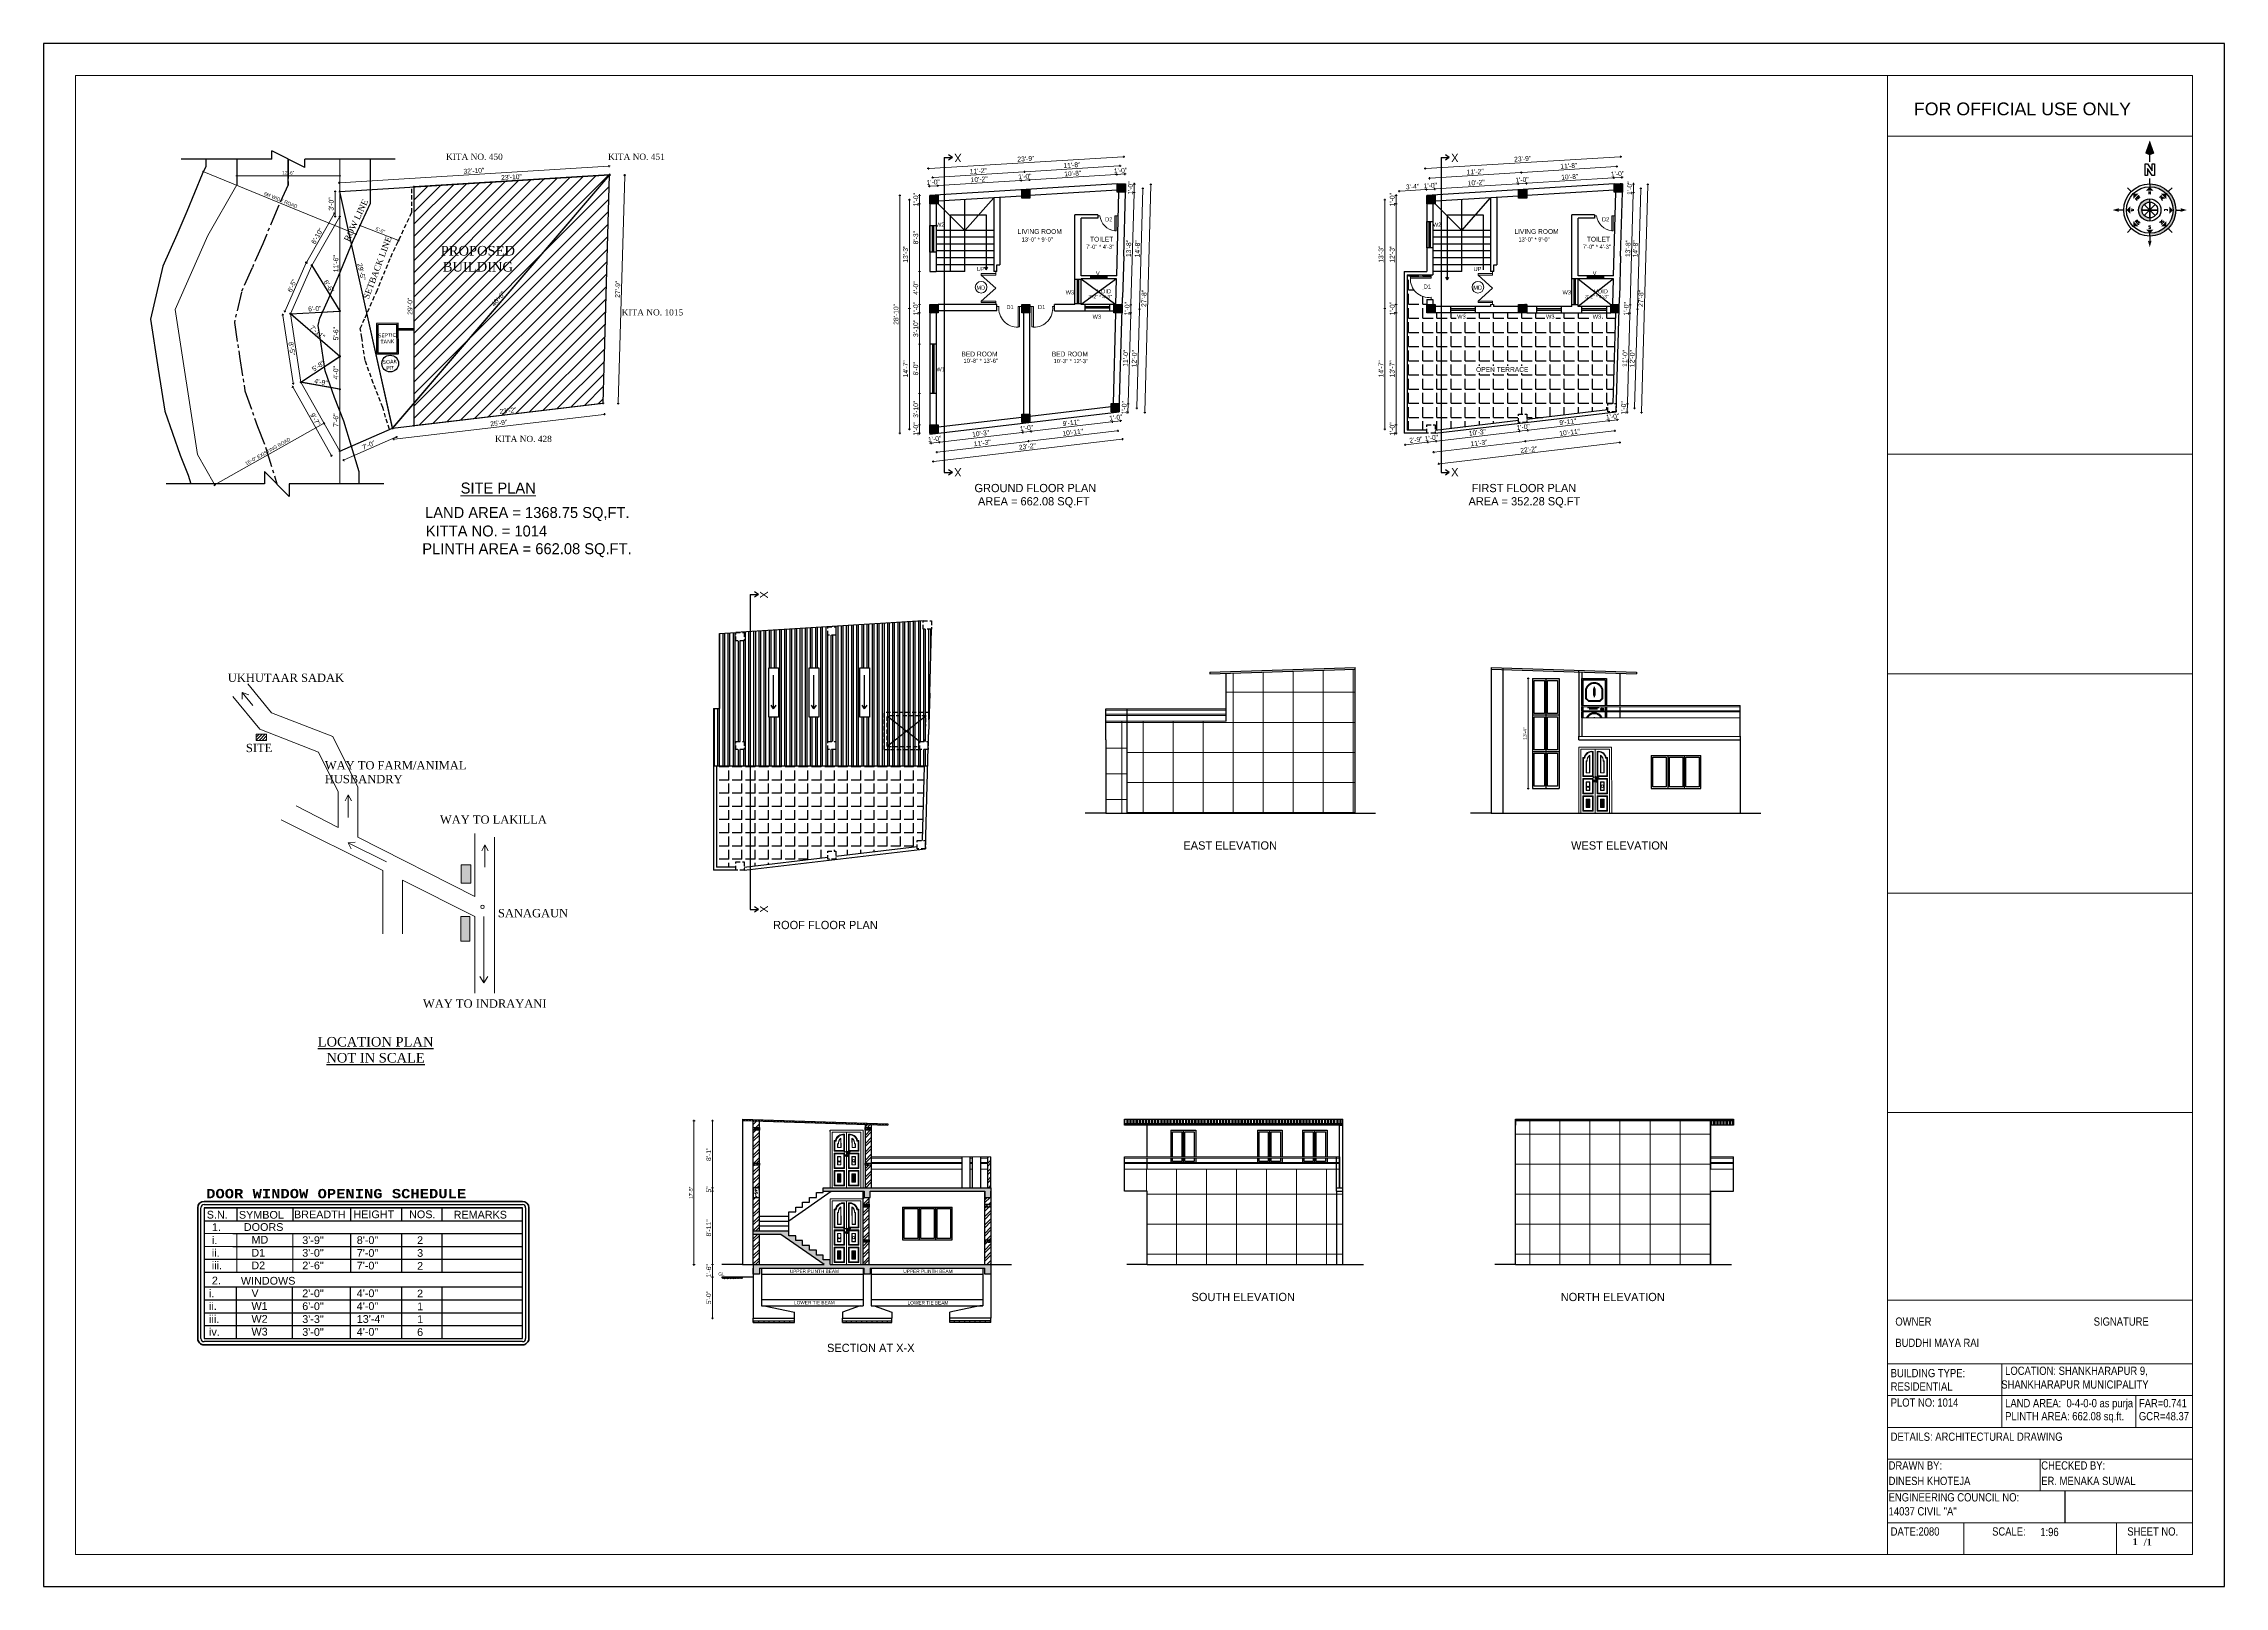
# Model space of a CAD drawing. Header units: inches. Extents: x 2449 to 13692, y -3765 to -1517.
# Drawn here: x 4249 to 7426, y -3765 to -1517 of the extents above; entities that cross this region are included whole.
import ezdxf
from ezdxf.enums import TextEntityAlignment as Align

# ---------------------------------------------------------------- set-up
doc = ezdxf.new("R2010")
doc.units = ezdxf.units.IN
doc.header["$LTSCALE"] = 0.5
doc.header["$MEASUREMENT"] = 0
doc.header["$PDMODE"] = 66
doc.linetypes.add('CENTER2', pattern=[1.125, 0.75, -0.125, 0.125, -0.125])
doc.linetypes.add('DASHED2', pattern=[0.375, 0.25, -0.125])
for name, color, linetype, lineweight in [('0.13', 2, 'Continuous', 13), ('1', 7, 'Continuous', 25), ('A_hatch', 253, 'Continuous', 5), ('BOUNDARY', 210, 'Continuous', 35), ('Dimention', 5, 'Continuous', 20), ('door', 202, 'Continuous', 5), ('DW TEXT', 92, 'Continuous', 15), ('DW-SEC', 24, 'Continuous', 25), ('ELE1', 3, 'Continuous', 9), ('ELEVATION', 85, 'Continuous', 9), ('hatch', 9, 'Continuous', 0), ('TEXT', 220, 'Continuous', 9), ('Text 0.200', 122, 'Continuous', 20), ('Toilet', 7, 'Continuous', 25)]:
    doc.layers.add(name, color=color, linetype=linetype, lineweight=lineweight)
doc.layers.add('A-Wall', color=7, linetype='Continuous')
doc.styles.add('arial', font='arial.ttf')
doc.styles.add('CEN', font='GOTHIC.TTF')
doc.styles.add('COURIER', font='courbd.ttf')
doc.styles.add('ordinary', font='ARIALN.TTF')
doc.styles.add('Romans', font='romans.shx')
doc.styles.get("Standard").update_dxf_attribs({"font": 'arial.ttf'})
doc.dimstyles.new('S8', dxfattribs={"dimtxt": 5, "dimasz": 1, "dimexe": 6, "dimexo": 18, "dimgap": 1.9375, "dimtad": 1, "dimdec": 0, "dimzin": 3, "dimdsep": 46, "dimlunit": 4, "dimtxsty": 'Standard', "dimblk": 'dot 2', "dimcen": 12, "dimse1": 1, "dimse2": 1, "dimclrd": 1, "dimclre": 1, "dimclrt": 256, "dimadec": 0, "dimazin": 0, "dimtfac": 0.75, "dimtdec": 0, "dimtix": 1, "dimtmove": 1, "dimatfit": 3, "dimldrblk": 'DOT', "dimfxl": 1, "dimtolj": 1, "dimtzin": 0, "dimlwd": 9, "dimlwe": 9, "dimarcsym": 0})
pattern_1 = [(135, (5799.09444, -5470.59529), (-0.0883883476, -0.0883883476), [])]
pattern_2 = [(135, (6523.03686, -11144.12469), (-0.0883883476, -0.0883883476), [])]
pattern_3 = [(50, (-9424.0806, -2901.197), (7.1726018, -0.6275213), [0.75, -8.25]), (355, (-9424.0806, -2901.197), (-1.3875133, 7.5219213), [0.6, -6.6]), (100.451444, (-9423.483, -2901.249), (5.7850885, 6.8944), [0.637402, -7.011421]), (46.1842, (-9424.081, -2899.197), (10.6724133, -1.655193), [1.125, -12.375]), (96.635635, (-9423.191, -2899.335), (9.3466195, 9.741186), [0.9561034, -10.5171376]), (351.18416, (-9424.081, -2899.197), (9.3466195, 9.741186), [0.9, -9.9]), (21, (-9423.0806, -2899.697), (5.9690705, -4.026189), [0.75, -8.25]), (326, (-9423.0806, -2899.697), (2.4331533, 7.2515005), [0.6, -6.6]), (71.451445, (-9422.583, -2900.0326), (8.4022238, 3.2253115), [0.637402, -7.011421]), (37.5, (-9424.0806, -2901.197), (0.12159855, 3.32893854), [0, -6.52, 0, -6.7, 0, -6.625]), (7.5, (-9424.0806, -2901.197), (2.6306954, 3.9441171), [0, -3.82, 0, -6.37, 0, -2.525]), (327.5, (-9426.3106, -2901.197), (5.33822436, -0.2255487), [0, -2.5, 0, -7.8, 0, -10.35]), (317.5, (-9427.3106, -2901.197), (5.8318617, 1.0010498), [0, -3.25, 0, -5.18, 0, -7.35])]
pattern_4 = [(45, (-9424.081, -2901.197), (-6.098796, 6.098796), []), (45, (-9420.015, -2901.197), (-6.098796, 6.098796), [])]
pattern_5 = [(0, (-9424.0806, -2901.197), (0, 3.75), []), (90, (-9424.0806, -2901.197), (-7.5, 5e-16), [3.75, -3.75]), (90, (-9420.3306, -2901.197), (-7.5, 5e-16), [-3.75, 3.75])]
pattern_6 = [(90, (386.934, -262.22), (-43.75, 0), []), (180, (386.934, -262.22), (-4e-15, -43.75), [])]

# ---------------------------------------------------------------- blocks, each defined once
blk = doc.blocks.new('Anno_North_J_Metric')
h = blk.add_hatch(color=0)
h.paths.add_polyline_path([(-4.17, 0), (-4.68, 0, 1), (4.68, 0), (4.17, 0, -1)])
h.paths.add_polyline_path([(1.41, 0), (2, 0, 1), (-2, 0), (-1.41, 0, -1)])
at = {"color": 0}
for p, q in [((-3.31, 3.31), (-4.01, 4.01)), ((0, 4.68), (0, 5.67)), ((3.31, 3.31), (4.01, 4.01)), ((-4.68, 0), (-5.67, 0)), ((-4.68, 0), (-4.17, 0)), ((-1.41, 0), (-2, 0)), ((1.41, 0), (-1.41, 0)), ((-1.41, 0), (1.41, 0)), ((1, 1), (-1, -1)), ((1, -1), (-1, 1)), ((-1, -1), (1, 1)), ((-1, 1), (1, -1)), ((0, -1.41), (0, 1.41)), ((0, 1.41), (0, -1.41)), ((1.41, 0), (2, 0)), ((4.68, 0), (4.17, 0)), ((4.68, 0), (5.67, 0)), ((8.67, 0), (9.83, 0)), ((-3.31, -3.31), (-4.01, -4.01)), ((3.31, -3.31), (4.01, -4.01)), ((0, -4.68), (0, -5.67))]:
    blk.add_line(p, q, dxfattribs=at)
at = {"color": 0, "linetype": 'ByBlock'}
for p, q in [((6.17, 0.82), (8.27, 0.82)), ((6.17, 0.4), (6.17, 0.82)), ((6.17, -0.44), (7.43, 0.4)), ((7.43, 0.4), (6.17, 0.4)), ((8.27, 0.4), (7.01, -0.44)), ((8.27, 0.82), (8.27, 0.4)), ((6.17, -0.86), (6.17, -0.44)), ((8.27, -0.86), (6.17, -0.86)), ((7.01, -0.44), (8.27, -0.44)), ((8.27, -0.44), (8.27, -0.86))]:
    blk.add_line(p, q, dxfattribs=at)
at = {"color": 0}
for radius in [4.68, 4.17, 2, 1.41]:
    blk.add_circle((0, 0), radius, dxfattribs=at)
for points in [[(0, 4.17), (0.67, 3.5), (-0.67, 3.5)], [(-0.33, 5.5), (0, 5.67), (0, 6.67)], [(0, 6.67), (0.33, 5.5), (0, 5.67)], [(-6.67, 0), (-5.5, 0.33), (-5.67, 0)], [(-5.5, -0.33), (-5.67, 0), (-6.67, 0)], [(-4.17, 0), (-3.5, 0.67), (-3.5, -0.67)], [(-2.95, 2.95), (-2, 2.95), (-2.95, 2)], [(2.95, 2.95), (2.95, 2), (2, 2.95)], [(4.17, 0), (3.5, -0.67), (3.5, 0.67)], [(12.5, 0), (10.17, 0.83), (9.83, 0)], [(9.83, 0), (10.17, -0.83), (12.5, 0)], [(-2.95, -2.95), (-2.95, -2), (-2, -2.95)], [(0, -4.17), (-0.67, -3.5), (0.67, -3.5)], [(2.95, -2.95), (2, -2.95), (2.95, -2)], [(0, -6.67), (-0.33, -5.5), (0, -5.67)], [(0.33, -5.5), (0, -5.67), (0, -6.67)]]:
    blk.add_solid(points, dxfattribs=at)
at = {"color": 0, "style": 'Romans'}
for s, rotation, p in [('S', 270, (-3.33, 0)), ('SW', 45, (-2, 2)), ('NW', 315, (2, 2)), ('N', 270, (2.83, 0)), ('SE', 135, (-2, -2)), ('E', 180, (0, -2.67)), ('NE', 225, (2, -2))]:
    blk.add_text(s, height=0.5, rotation=rotation, dxfattribs=at).set_placement(p, align=Align.CENTER)
blk.add_text('W', height=0.5, dxfattribs=at).set_placement((0, 2.83), align=Align.CENTER)
blk = doc.blocks.new('dot1')
at = {"layer": 'hatch'}
h = blk.add_hatch(color=256, dxfattribs=at)
edge = h.paths.add_edge_path()
edge.add_arc((0, 0), 1, 0, 360)
for p, q in [((3, 0), (-3, 0)), ((0, 3), (0, -3))]:
    blk.add_line(p, q, dxfattribs=at)
blk.add_circle((0, 0), 1, dxfattribs=at)
blk = doc.blocks.new('dot 2')
at = {"layer": 'hatch', "xscale": 0.5, "yscale": 0.5, "zscale": 0.5}
blk.add_blockref('dot1', (0, 0), dxfattribs=at)
blk = doc.blocks.new('*D734')
at = {"layer": 'Defpoints', "color": 0, "transparency": 16777216}
for p in [(5525.1, -2072.5), (5540.2, -2072.5), (5540.2, -2084.5)]:
    blk.add_point(p, dxfattribs=at)
at = {"layer": 'Toilet', "color": 1, "lineweight": 9, "transparency": 16777216}
for p, q in [((5525.1, -2071.5), (5525.1, -2070.5)), ((5525.1, -2084.5), (5525.1, -2072.5)), ((5525.1, -2085.5), (5525.1, -2086.5))]:
    blk.add_line(p, q, dxfattribs=at)
for p, rotation in [((5525.1, -2072.5), 270), ((5525.1, -2084.5), 90)]:
    blk.add_blockref('dot 2', p, dxfattribs=dict(at, rotation=rotation))
at = {"layer": 'Toilet', "transparency": 16777216, "insert": (5519.6, -2078.5), "char_height": 7, "attachment_point": 5, "rotation": 90}
blk.add_mtext('\\A1;1\'-0"', dxfattribs=at)
blk = doc.blocks.new('_Dot')
at = {"color": 0, "linetype": 'ByBlock', "lineweight": -2}
blk.add_line((-0.5, 0), (-1, 0), dxfattribs=at)
at = {"color": 0, "linetype": 'ByBlock', "const_width": 0.5}
blk.add_lwpolyline([(-0.25, 0, 1), (0.25, 0, 1)], format="xyb", close=True, dxfattribs=at)
blk = doc.blocks.new('*D735')
at = {"layer": 'Defpoints', "color": 0, "transparency": 16777216}
for p in [(5525.1, -2026.7), (5540.2, -2026.7), (5540.2, -2072.5)]:
    blk.add_point(p, dxfattribs=at)
at = {"layer": 'Toilet', "color": 1, "lineweight": 9, "transparency": 16777216}
blk.add_line((5525.1, -2071.5), (5525.1, -2027.7), dxfattribs=at)
for p, rotation in [((5525.1, -2026.7), 90), ((5525.1, -2072.5), 270)]:
    blk.add_blockref('dot 2', p, dxfattribs=dict(at, rotation=rotation))
at = {"layer": 'Toilet', "transparency": 16777216, "insert": (5519.6, -2049.6), "char_height": 7, "attachment_point": 5, "rotation": 90}
blk.add_mtext('\\A1;3\'-10"', dxfattribs=at)
blk = doc.blocks.new('*D736')
at = {"layer": 'Defpoints', "color": 0, "transparency": 16777216}
for p in [(5525.1, -1954.7), (5540.2, -1954.7), (5540.2, -2026.7)]:
    blk.add_point(p, dxfattribs=at)
at = {"layer": 'Toilet', "color": 1, "lineweight": 9, "transparency": 16777216}
blk.add_line((5525.1, -2025.7), (5525.1, -1955.7), dxfattribs=at)
for p, rotation in [((5525.1, -1954.7), 90), ((5525.1, -2026.7), 270)]:
    blk.add_blockref('dot 2', p, dxfattribs=dict(at, rotation=rotation))
at = {"layer": 'Toilet', "transparency": 16777216, "insert": (5519.6, -1990.7), "char_height": 7, "attachment_point": 5, "rotation": 90}
blk.add_mtext('\\A1;6\'-0"', dxfattribs=at)
blk = doc.blocks.new('*D737')
at = {"layer": 'Defpoints', "color": 0, "transparency": 16777216}
for p in [(5525.1, -1909), (5540.2, -1909), (5540.2, -1954.7)]:
    blk.add_point(p, dxfattribs=at)
at = {"layer": 'Toilet', "color": 1, "lineweight": 9, "transparency": 16777216}
blk.add_line((5525.1, -1953.7), (5525.1, -1910), dxfattribs=at)
for p, rotation in [((5525.1, -1909), 90), ((5525.1, -1954.7), 270)]:
    blk.add_blockref('dot 2', p, dxfattribs=dict(at, rotation=rotation))
at = {"layer": 'Toilet', "transparency": 16777216, "insert": (5519.6, -1931.8), "char_height": 7, "attachment_point": 5, "rotation": 90}
blk.add_mtext('\\A1;3\'-10"', dxfattribs=at)
blk = doc.blocks.new('*D738')
at = {"layer": 'Defpoints', "color": 0, "transparency": 16777216}
for p in [(5525.1, -1897), (5540.2, -1897), (5540.2, -1909)]:
    blk.add_point(p, dxfattribs=at)
at = {"layer": 'Toilet', "color": 1, "lineweight": 9, "transparency": 16777216}
for p, q in [((5525.1, -1896), (5525.1, -1895)), ((5525.1, -1909), (5525.1, -1897)), ((5525.1, -1910), (5525.1, -1911))]:
    blk.add_line(p, q, dxfattribs=at)
for p, rotation in [((5525.1, -1897), 270), ((5525.1, -1909), 90)]:
    blk.add_blockref('dot 2', p, dxfattribs=dict(at, rotation=rotation))
at = {"layer": 'Toilet', "transparency": 16777216, "insert": (5519.6, -1903), "char_height": 7, "attachment_point": 5, "rotation": 90}
blk.add_mtext('\\A1;1\'-0"', dxfattribs=at)
blk = doc.blocks.new('*D739')
at = {"layer": 'Defpoints', "color": 0, "transparency": 16777216}
for p in [(5525.1, -1849), (5540.2, -1849), (5540.2, -1897)]:
    blk.add_point(p, dxfattribs=at)
at = {"layer": 'Toilet', "color": 1, "lineweight": 9, "transparency": 16777216}
blk.add_line((5525.1, -1896), (5525.1, -1850), dxfattribs=at)
for p, rotation in [((5525.1, -1849), 90), ((5525.1, -1897), 270)]:
    blk.add_blockref('dot 2', p, dxfattribs=dict(at, rotation=rotation))
at = {"layer": 'Toilet', "transparency": 16777216, "insert": (5519.6, -1873), "char_height": 7, "attachment_point": 5, "rotation": 90}
blk.add_mtext('\\A1;4\'-0"', dxfattribs=at)
blk = doc.blocks.new('*D740')
at = {"layer": 'Defpoints', "color": 0, "transparency": 16777216}
for p in [(5525.1, -1750.3), (5540.2, -1750.3), (5540.2, -1849)]:
    blk.add_point(p, dxfattribs=at)
at = {"layer": 'Toilet', "color": 1, "lineweight": 9, "transparency": 16777216}
blk.add_line((5525.1, -1848), (5525.1, -1751.3), dxfattribs=at)
for p, rotation in [((5525.1, -1750.3), 90), ((5525.1, -1849), 270)]:
    blk.add_blockref('dot 2', p, dxfattribs=dict(at, rotation=rotation))
at = {"layer": 'Toilet', "transparency": 16777216, "insert": (5519.6, -1799.6), "char_height": 7, "attachment_point": 5, "rotation": 90}
blk.add_mtext('\\A1;8\'-3"', dxfattribs=at)
blk = doc.blocks.new('*D741')
at = {"layer": 'Defpoints', "color": 0, "transparency": 16777216}
for p in [(5525.1, -1738.3), (5540.2, -1738.3), (5540.2, -1750.3)]:
    blk.add_point(p, dxfattribs=at)
at = {"layer": 'Toilet', "color": 1, "lineweight": 9, "transparency": 16777216}
for p, q in [((5525.1, -1737.3), (5525.1, -1736.3)), ((5525.1, -1750.3), (5525.1, -1738.3)), ((5525.1, -1751.3), (5525.1, -1752.3))]:
    blk.add_line(p, q, dxfattribs=at)
for p, rotation in [((5525.1, -1738.3), 270), ((5525.1, -1750.3), 90)]:
    blk.add_blockref('dot 2', p, dxfattribs=dict(at, rotation=rotation))
at = {"layer": 'Toilet', "transparency": 16777216, "insert": (5519.6, -1744.3), "char_height": 7, "attachment_point": 5, "rotation": 90}
blk.add_mtext('\\A1;1\'-0"', dxfattribs=at)
blk = doc.blocks.new('*D742')
at = {"layer": 'Defpoints', "color": 0, "transparency": 16777216}
for p in [(5510.2, -1903), (5546.2, -1903), (5546.2, -2078.5)]:
    blk.add_point(p, dxfattribs=at)
at = {"layer": 'Toilet', "color": 1, "lineweight": 9, "transparency": 16777216}
blk.add_line((5510.2, -2077.5), (5510.2, -1904), dxfattribs=at)
for p, rotation in [((5510.2, -1903), 90), ((5510.2, -2078.5), 270)]:
    blk.add_blockref('dot 2', p, dxfattribs=dict(at, rotation=rotation))
at = {"layer": 'Toilet', "transparency": 16777216, "insert": (5504.7, -1990.7), "char_height": 7, "attachment_point": 5, "rotation": 90}
blk.add_mtext('\\A1;14\'-7"', dxfattribs=at)
blk = doc.blocks.new('*D743')
at = {"layer": 'Defpoints', "color": 0, "transparency": 16777216}
for p in [(5510.2, -1744.3), (5546.2, -1744.3), (5546.2, -1903)]:
    blk.add_point(p, dxfattribs=at)
at = {"layer": 'Toilet', "color": 1, "lineweight": 9, "transparency": 16777216}
blk.add_line((5510.2, -1902), (5510.2, -1745.3), dxfattribs=at)
for p, rotation in [((5510.2, -1744.3), 90), ((5510.2, -1903), 270)]:
    blk.add_blockref('dot 2', p, dxfattribs=dict(at, rotation=rotation))
at = {"layer": 'Toilet', "transparency": 16777216, "insert": (5504.7, -1823.6), "char_height": 7, "attachment_point": 5, "rotation": 90}
blk.add_mtext('\\A1;13\'-3"', dxfattribs=at)
blk = doc.blocks.new('*D744')
at = {"layer": 'Defpoints', "color": 0, "transparency": 16777216}
for p in [(5496.3, -1738.3), (5540.2, -1738.3), (5540.2, -2084.5)]:
    blk.add_point(p, dxfattribs=at)
at = {"layer": 'Toilet', "color": 1, "lineweight": 9, "transparency": 16777216}
blk.add_line((5496.3, -2083.5), (5496.3, -1739.3), dxfattribs=at)
for p, rotation in [((5496.3, -1738.3), 90), ((5496.3, -2084.5), 270)]:
    blk.add_blockref('dot 2', p, dxfattribs=dict(at, rotation=rotation))
at = {"layer": 'Toilet', "transparency": 16777216, "insert": (5490.8, -1911.4), "char_height": 7, "attachment_point": 5, "rotation": 90}
blk.add_mtext('\\A1;28\'-10"', dxfattribs=at)
blk = doc.blocks.new('*D745')
at = {"layer": 'Defpoints', "color": 0, "transparency": 16777216}
for p in [(5540.2, -2085.9), (5552.2, -2084.5), (5553.8, -2097.6)]:
    blk.add_point(p, dxfattribs=at)
at = {"layer": 'Toilet', "color": 1, "lineweight": 9, "transparency": 16777216}
for p, q in [((5540.8, -2099.1), (5539.8, -2099.2)), ((5541.8, -2099), (5553.8, -2097.6)), ((5554.8, -2097.4), (5555.8, -2097.3))]:
    blk.add_line(p, q, dxfattribs=at)
for p, rotation in [((5553.8, -2097.6), 186.7273510482261), ((5541.8, -2099), 6.727351048226113)]:
    blk.add_blockref('dot 2', p, dxfattribs=dict(at, rotation=rotation))
at = {"layer": 'Toilet', "transparency": 16777216, "insert": (5547.1, -2092.8), "char_height": 7, "attachment_point": 5, "rotation": 6.7274}
blk.add_mtext('\\A1;1\'-0"', dxfattribs=at)
blk = doc.blocks.new('*D746')
at = {"layer": 'Defpoints', "color": 0, "transparency": 16777216}
for p in [(5552.2, -2084.5), (5673.9, -2068.7), (5675.6, -2083.2)]:
    blk.add_point(p, dxfattribs=at)
at = {"layer": 'Toilet', "color": 1, "lineweight": 9, "transparency": 16777216}
blk.add_line((5554.8, -2097.4), (5674.6, -2083.3), dxfattribs=at)
for p, rotation in [((5553.8, -2097.6), 186.7273510482512), ((5675.6, -2083.2), 6.727351048251226)]:
    blk.add_blockref('dot 2', p, dxfattribs=dict(at, rotation=rotation))
at = {"layer": 'Toilet', "transparency": 16777216, "insert": (5614, -2084.9), "char_height": 7, "attachment_point": 5, "rotation": 6.7274}
blk.add_mtext('\\A1;10\'-3"', dxfattribs=at)
blk = doc.blocks.new('*D747')
at = {"layer": 'Defpoints', "color": 0, "transparency": 16777216}
for p in [(5673.9, -2068.7), (5685.9, -2068.7), (5687.4, -2081.8)]:
    blk.add_point(p, dxfattribs=at)
at = {"layer": 'Toilet', "color": 1, "lineweight": 9, "transparency": 16777216}
for p, q in [((5674.6, -2083.3), (5673.6, -2083.4)), ((5675.6, -2083.2), (5687.4, -2081.8)), ((5688.4, -2081.7), (5689.4, -2081.6))]:
    blk.add_line(p, q, dxfattribs=at)
for p, rotation in [((5675.6, -2083.2), 6.727351048251213), ((5687.4, -2081.8), 186.7273510482512)]:
    blk.add_blockref('dot 2', p, dxfattribs=dict(at, rotation=rotation))
at = {"layer": 'Toilet', "transparency": 16777216, "insert": (5680.9, -2077), "char_height": 7, "attachment_point": 5, "rotation": 6.7274}
blk.add_mtext('\\A1;1\'-0"', dxfattribs=at)
blk = doc.blocks.new('*D748')
at = {"layer": 'Defpoints', "color": 0, "transparency": 16777216}
for p in [(5804.1, -2053.3), (5685.9, -2068.7), (5805.9, -2067.8)]:
    blk.add_point(p, dxfattribs=at)
at = {"layer": 'Toilet', "color": 1, "lineweight": 9, "transparency": 16777216}
blk.add_line((5688.4, -2081.7), (5804.9, -2067.9), dxfattribs=at)
for p, rotation in [((5687.4, -2081.8), 186.7273510482512), ((5805.9, -2067.8), 6.727351048251175)]:
    blk.add_blockref('dot 2', p, dxfattribs=dict(at, rotation=rotation))
at = {"layer": 'Toilet', "transparency": 16777216, "insert": (5746, -2069.3), "char_height": 7, "attachment_point": 5, "rotation": 6.7274}
blk.add_mtext('\\A1;9\'-11"', dxfattribs=at)
blk = doc.blocks.new('*D749')
at = {"layer": 'Defpoints', "color": 0, "transparency": 16777216}
for p in [(5804.1, -2053.3), (5816.1, -2053.3), (5817.7, -2066.4)]:
    blk.add_point(p, dxfattribs=at)
at = {"layer": 'Toilet', "color": 1, "lineweight": 9, "transparency": 16777216}
for p, q in [((5804.9, -2067.9), (5803.9, -2068.1)), ((5805.9, -2067.8), (5817.7, -2066.4)), ((5818.7, -2066.3), (5819.7, -2066.2))]:
    blk.add_line(p, q, dxfattribs=at)
for p, rotation in [((5817.7, -2066.4), 186.7273510482512), ((5805.9, -2067.8), 6.727351048251213)]:
    blk.add_blockref('dot 2', p, dxfattribs=dict(at, rotation=rotation))
at = {"layer": 'Toilet', "transparency": 16777216, "insert": (5811.1, -2061.7), "char_height": 7, "attachment_point": 5, "rotation": 6.7274}
blk.add_mtext('\\A1;1\'-0"', dxfattribs=at)
blk = doc.blocks.new('*D750')
at = {"layer": 'Defpoints', "color": 0, "transparency": 16777216}
for p in [(5679.9, -2062.7), (5810.1, -2047.3), (5683.8, -2096.3)]:
    blk.add_point(p, dxfattribs=at)
at = {"layer": 'Toilet', "color": 1, "lineweight": 9, "transparency": 16777216}
blk.add_line((5813.1, -2081.1), (5684.8, -2096.2), dxfattribs=at)
for p, rotation in [((5683.8, -2096.3), 186.7273510482258), ((5814.1, -2081), 6.727351048225794)]:
    blk.add_blockref('dot 2', p, dxfattribs=dict(at, rotation=rotation))
at = {"layer": 'Toilet', "transparency": 16777216, "insert": (5748.3, -2083.2), "char_height": 7, "attachment_point": 5, "rotation": 6.7274}
blk.add_mtext('\\A1;10\'-11"', dxfattribs=at)
blk = doc.blocks.new('*D751')
at = {"layer": 'Defpoints', "color": 0, "transparency": 16777216}
for p in [(5679.9, -2062.7), (5546.2, -2078.5), (5550.2, -2112.1)]:
    blk.add_point(p, dxfattribs=at)
at = {"layer": 'Toilet', "color": 1, "lineweight": 9, "transparency": 16777216}
blk.add_line((5682.8, -2096.4), (5551.2, -2112), dxfattribs=at)
for p, rotation in [((5683.8, -2096.3), 6.727351048251293), ((5550.2, -2112.1), 186.7273510482513)]:
    blk.add_blockref('dot 2', p, dxfattribs=dict(at, rotation=rotation))
at = {"layer": 'Toilet', "transparency": 16777216, "insert": (5616.4, -2098.7), "char_height": 7, "attachment_point": 5, "rotation": 6.7274}
blk.add_mtext('\\A1;11\'-3"', dxfattribs=at)
blk = doc.blocks.new('*D752')
at = {"layer": 'Defpoints', "color": 0, "transparency": 16777216}
for p in [(5816.1, -2053.3), (5540.2, -2085.9), (5820.8, -2093.1)]:
    blk.add_point(p, dxfattribs=at)
at = {"layer": 'Toilet', "color": 1, "lineweight": 9, "transparency": 16777216}
blk.add_line((5545.9, -2125.5), (5819.8, -2093.2), dxfattribs=at)
for p, rotation in [((5820.8, -2093.1), 6.727351048225743), ((5544.9, -2125.7), 186.7273510482257)]:
    blk.add_blockref('dot 2', p, dxfattribs=dict(at, rotation=rotation))
at = {"layer": 'Toilet', "transparency": 16777216, "insert": (5682.2, -2103.9), "char_height": 7, "attachment_point": 5, "rotation": 6.7274}
blk.add_mtext('\\A1;23\'-2"', dxfattribs=at)
blk = doc.blocks.new('*D753')
at = {"layer": 'Defpoints', "color": 0, "transparency": 16777216}
for p in [(5814.2, -1903), (5845.6, -1903.8), (5810.1, -2047.3)]:
    blk.add_point(p, dxfattribs=at)
at = {"layer": 'Toilet', "color": 1, "lineweight": 9, "transparency": 16777216}
blk.add_line((5841.6, -2047.2), (5845.5, -1904.8), dxfattribs=at)
for p, rotation in [((5845.6, -1903.8), 88.39404783827547), ((5841.5, -2048.2), 268.3940478382754)]:
    blk.add_blockref('dot 2', p, dxfattribs=dict(at, rotation=rotation))
at = {"layer": 'Toilet', "transparency": 16777216, "insert": (5838, -1975.9), "char_height": 7, "attachment_point": 5, "rotation": 88.394}
blk.add_mtext('\\A1;12\'-0"', dxfattribs=at)
blk = doc.blocks.new('*D754')
at = {"layer": 'Defpoints', "color": 0, "transparency": 16777216}
for p in [(5819.1, -1727.2), (5850.5, -1728.1), (5814.2, -1903)]:
    blk.add_point(p, dxfattribs=at)
at = {"layer": 'Toilet', "color": 1, "lineweight": 9, "transparency": 16777216}
blk.add_line((5845.6, -1902.8), (5850.5, -1729.1), dxfattribs=at)
for p, rotation in [((5850.5, -1728.1), 88.3940478382136), ((5845.6, -1903.8), 268.3940478382136)]:
    blk.add_blockref('dot 2', p, dxfattribs=dict(at, rotation=rotation))
at = {"layer": 'Toilet', "transparency": 16777216, "insert": (5842.5, -1815.8), "char_height": 7, "attachment_point": 5, "rotation": 88.394}
blk.add_mtext('\\A1;14\'-8"', dxfattribs=at)
blk = doc.blocks.new('*D733')
at = {"layer": 'Defpoints', "color": 0, "transparency": 16777216}
for p in [(5816.1, -2053.3), (5816.5, -2041.3), (5829, -2041.7)]:
    blk.add_point(p, dxfattribs=at)
at = {"layer": 'Toilet', "color": 1, "lineweight": 9, "transparency": 16777216}
for p, q in [((5828.6, -2054.7), (5828.6, -2055.7)), ((5828.7, -2053.7), (5829, -2041.7)), ((5829, -2040.7), (5829, -2039.7))]:
    blk.add_line(p, q, dxfattribs=at)
for p, rotation in [((5828.7, -2053.7), 88.39404783827257), ((5829, -2041.7), 268.3940478382726)]:
    blk.add_blockref('dot 2', p, dxfattribs=dict(at, rotation=rotation))
at = {"layer": 'Toilet', "transparency": 16777216, "insert": (5823.3, -2047.5), "char_height": 7, "attachment_point": 5, "rotation": 88.394}
blk.add_mtext('\\A1;1\'-0"', dxfattribs=at)
blk = doc.blocks.new('*D755')
at = {"layer": 'Defpoints', "color": 0, "transparency": 16777216}
for p in [(5820.2, -1909), (5832.7, -1909.3), (5816.5, -2041.3)]:
    blk.add_point(p, dxfattribs=at)
at = {"layer": 'Toilet', "color": 1, "lineweight": 9, "transparency": 16777216}
blk.add_line((5829, -2040.7), (5832.7, -1910.3), dxfattribs=at)
for p, rotation in [((5832.7, -1909.3), 88.3940478382136), ((5829, -2041.7), 268.3940478382136)]:
    blk.add_blockref('dot 2', p, dxfattribs=dict(at, rotation=rotation))
at = {"layer": 'Toilet', "transparency": 16777216, "insert": (5825.3, -1975.3), "char_height": 7, "attachment_point": 5, "rotation": 88.394}
blk.add_mtext('\\A1;11\'-0"', dxfattribs=at)
blk = doc.blocks.new('*D756')
at = {"layer": 'Defpoints', "color": 0, "transparency": 16777216}
for p in [(5820.2, -1897), (5833, -1897.3), (5820.2, -1909)]:
    blk.add_point(p, dxfattribs=at)
at = {"layer": 'Toilet', "color": 1, "lineweight": 9, "transparency": 16777216}
for p, q in [((5832.7, -1909.3), (5833, -1897.3)), ((5833.1, -1896.3), (5833.1, -1895.3)), ((5832.7, -1910.3), (5832.6, -1911.3))]:
    blk.add_line(p, q, dxfattribs=at)
for p, rotation in [((5833, -1897.3), 268.3940478382136), ((5832.7, -1909.3), 88.39404783821358)]:
    blk.add_blockref('dot 2', p, dxfattribs=dict(at, rotation=rotation))
at = {"layer": 'Toilet', "transparency": 16777216, "insert": (5827.4, -1903.2), "char_height": 7, "attachment_point": 5, "rotation": 88.394}
blk.add_mtext('\\A1;1\'-0"', dxfattribs=at)
blk = doc.blocks.new('*D757')
at = {"layer": 'Defpoints', "color": 0, "transparency": 16777216}
for p in [(5825.1, -1733.2), (5837.6, -1733.6), (5820.2, -1897)]:
    blk.add_point(p, dxfattribs=at)
at = {"layer": 'Toilet', "color": 1, "lineweight": 9, "transparency": 16777216}
blk.add_line((5833.1, -1896.3), (5837.6, -1734.6), dxfattribs=at)
for p, rotation in [((5837.6, -1733.6), 88.3940478382136), ((5833, -1897.3), 268.3940478382136)]:
    blk.add_blockref('dot 2', p, dxfattribs=dict(at, rotation=rotation))
at = {"layer": 'Toilet', "transparency": 16777216, "insert": (5829.8, -1815.3), "char_height": 7, "attachment_point": 5, "rotation": 88.394}
blk.add_mtext('\\A1;13\'-8"', dxfattribs=at)
blk = doc.blocks.new('*D758')
at = {"layer": 'Defpoints', "color": 0, "transparency": 16777216}
for p in [(5825.1, -1721.2), (5825.1, -1733.2), (5838, -1721.6)]:
    blk.add_point(p, dxfattribs=at)
at = {"layer": 'Toilet', "color": 1, "lineweight": 9, "transparency": 16777216}
for p, q in [((5837.6, -1733.6), (5838, -1721.6)), ((5837.6, -1734.6), (5837.6, -1735.6)), ((5838, -1720.6), (5838, -1719.6))]:
    blk.add_line(p, q, dxfattribs=at)
for p, rotation in [((5837.6, -1733.6), 88.39404783821358), ((5838, -1721.6), 268.3940478382136)]:
    blk.add_blockref('dot 2', p, dxfattribs=dict(at, rotation=rotation))
at = {"layer": 'Toilet', "transparency": 16777216, "insert": (5832.3, -1727.4), "char_height": 7, "attachment_point": 5, "rotation": 88.394}
blk.add_mtext('\\A1;1\'-0"', dxfattribs=at)
blk = doc.blocks.new('*D759')
at = {"layer": 'Defpoints', "color": 0, "transparency": 16777216}
for p in [(5825.1, -1721.2), (5862.1, -1722.2), (5816.1, -2053.3)]:
    blk.add_point(p, dxfattribs=at)
at = {"layer": 'Toilet', "color": 1, "lineweight": 9, "transparency": 16777216}
blk.add_line((5853.2, -2053.3), (5862.1, -1723.2), dxfattribs=at)
for p, rotation in [((5862.1, -1722.2), 88.45204859075567), ((5853.2, -2054.3), 268.4520485907557)]:
    blk.add_blockref('dot 2', p, dxfattribs=dict(at, rotation=rotation))
at = {"layer": 'Toilet', "transparency": 16777216, "insert": (5852.1, -1888.1), "char_height": 7, "attachment_point": 5, "rotation": 88.452}
blk.add_mtext('\\A1;27\'-8"', dxfattribs=at)
blk = doc.blocks.new('*D760')
at = {"layer": 'Defpoints', "color": 0, "transparency": 16777216}
for p in [(5540.2, -1738.3), (5551.4, -1723.9), (5552.2, -1737.5)]:
    blk.add_point(p, dxfattribs=at)
at = {"layer": 'Toilet', "color": 1, "lineweight": 9, "transparency": 16777216}
for p, q in [((5538.4, -1724.7), (5537.4, -1724.8)), ((5539.4, -1724.6), (5551.4, -1723.9)), ((5552.4, -1723.8), (5553.4, -1723.8))]:
    blk.add_line(p, q, dxfattribs=at)
for p, rotation in [((5539.4, -1724.6), 3.575827605927389), ((5551.4, -1723.9), 183.5758276059273)]:
    blk.add_blockref('dot 2', p, dxfattribs=dict(at, rotation=rotation))
at = {"layer": 'Toilet', "transparency": 16777216, "insert": (5545, -1718.8), "char_height": 7, "attachment_point": 5, "rotation": 3.5758}
blk.add_mtext('\\A1;1\'-0"', dxfattribs=at)
blk = doc.blocks.new('*D761')
at = {"layer": 'Defpoints', "color": 0, "transparency": 16777216}
for p in [(5552.2, -1737.5), (5673, -1716.3), (5673.9, -1729.9)]:
    blk.add_point(p, dxfattribs=at)
at = {"layer": 'Toilet', "color": 1, "lineweight": 9, "transparency": 16777216}
blk.add_line((5552.4, -1723.8), (5672, -1716.3), dxfattribs=at)
for p, rotation in [((5673, -1716.3), 3.57582760592192), ((5551.4, -1723.9), 183.5758276059219)]:
    blk.add_blockref('dot 2', p, dxfattribs=dict(at, rotation=rotation))
at = {"layer": 'Toilet', "transparency": 16777216, "insert": (5611.9, -1714.6), "char_height": 7, "attachment_point": 5, "rotation": 3.5758}
blk.add_mtext('\\A1;10\'-2"', dxfattribs=at)
blk = doc.blocks.new('*D762')
at = {"layer": 'Defpoints', "color": 0, "transparency": 16777216}
for p in [(5685, -1715.5), (5673.9, -1729.9), (5685.9, -1729.9)]:
    blk.add_point(p, dxfattribs=at)
at = {"layer": 'Toilet', "color": 1, "lineweight": 9, "transparency": 16777216}
for p, q in [((5673, -1716.3), (5685, -1715.5)), ((5686, -1715.5), (5687, -1715.4)), ((5672, -1716.3), (5671, -1716.4))]:
    blk.add_line(p, q, dxfattribs=at)
for p, rotation in [((5673, -1716.3), 3.575827605921952), ((5685, -1715.5), 183.5758276059219)]:
    blk.add_blockref('dot 2', p, dxfattribs=dict(at, rotation=rotation))
at = {"layer": 'Toilet', "transparency": 16777216, "insert": (5678.6, -1710.4), "char_height": 7, "attachment_point": 5, "rotation": 3.5758}
blk.add_mtext('\\A1;1\'-0"', dxfattribs=at)
blk = doc.blocks.new('*D763')
at = {"layer": 'Defpoints', "color": 0, "transparency": 16777216}
for p in [(5812.3, -1707.6), (5685.9, -1729.9), (5813.1, -1721.2)]:
    blk.add_point(p, dxfattribs=at)
at = {"layer": 'Toilet', "color": 1, "lineweight": 9, "transparency": 16777216}
blk.add_line((5686, -1715.5), (5811.3, -1707.6), dxfattribs=at)
for p, rotation in [((5685, -1715.5), 183.5758276059219), ((5812.3, -1707.6), 3.57582760592192)]:
    blk.add_blockref('dot 2', p, dxfattribs=dict(at, rotation=rotation))
at = {"layer": 'Toilet', "transparency": 16777216, "insert": (5748.3, -1706.1), "char_height": 7, "attachment_point": 5, "rotation": 3.5758}
blk.add_mtext('\\A1;10\'-8"', dxfattribs=at)
blk = doc.blocks.new('*D764')
at = {"layer": 'Defpoints', "color": 0, "transparency": 16777216}
for p in [(5824.2, -1706.8), (5813.1, -1721.2), (5825.1, -1721.2)]:
    blk.add_point(p, dxfattribs=at)
at = {"layer": 'Toilet', "color": 1, "lineweight": 9, "transparency": 16777216}
for p, q in [((5811.3, -1707.6), (5810.3, -1707.7)), ((5812.3, -1707.6), (5824.2, -1706.8)), ((5825.2, -1706.8), (5826.2, -1706.7))]:
    blk.add_line(p, q, dxfattribs=at)
for p, rotation in [((5812.3, -1707.6), 3.575827605921952), ((5824.2, -1706.8), 183.5758276059219)]:
    blk.add_blockref('dot 2', p, dxfattribs=dict(at, rotation=rotation))
at = {"layer": 'Toilet', "transparency": 16777216, "insert": (5817.9, -1701.7), "char_height": 7, "attachment_point": 5, "rotation": 3.5758}
blk.add_mtext('\\A1;1\'-0"', dxfattribs=at)
blk = doc.blocks.new('*D765')
at = {"layer": 'Defpoints', "color": 0, "transparency": 16777216}
for p in [(5677.9, -1703.7), (5679.9, -1735.9), (5819.1, -1727.2)]:
    blk.add_point(p, dxfattribs=at)
at = {"layer": 'Toilet', "color": 1, "lineweight": 9, "transparency": 16777216}
blk.add_line((5816.1, -1695.1), (5678.9, -1703.7), dxfattribs=at)
for p, rotation in [((5677.9, -1703.7), 183.5758436463703), ((5817.1, -1695), 3.575843646370362)]:
    blk.add_blockref('dot 2', p, dxfattribs=dict(at, rotation=rotation))
at = {"layer": 'Toilet', "transparency": 16777216, "insert": (5747.1, -1693.9), "char_height": 7, "attachment_point": 5, "rotation": 3.5758}
blk.add_mtext('\\A1;11\'-8"', dxfattribs=at)
blk = doc.blocks.new('*D766')
at = {"layer": 'Defpoints', "color": 0, "transparency": 16777216}
for p in [(5544.2, -1712.1), (5546.2, -1744.3), (5679.9, -1735.9)]:
    blk.add_point(p, dxfattribs=at)
at = {"layer": 'Toilet', "color": 1, "lineweight": 9, "transparency": 16777216}
blk.add_line((5676.9, -1703.8), (5545.2, -1712), dxfattribs=at)
for p, rotation in [((5544.2, -1712.1), 183.5758436463512), ((5677.9, -1703.7), 3.575843646351178)]:
    blk.add_blockref('dot 2', p, dxfattribs=dict(at, rotation=rotation))
at = {"layer": 'Toilet', "transparency": 16777216, "insert": (5610.7, -1702.4), "char_height": 7, "attachment_point": 5, "rotation": 3.5758}
blk.add_mtext('\\A1;11\'-2"', dxfattribs=at)
blk = doc.blocks.new('*D767')
at = {"layer": 'Defpoints', "color": 0, "transparency": 16777216}
for p in [(5537.9, -1698.7), (5540.2, -1738.3), (5825.1, -1721.2)]:
    blk.add_point(p, dxfattribs=at)
at = {"layer": 'Toilet', "color": 1, "lineweight": 9, "transparency": 16777216}
blk.add_line((5821.8, -1681.7), (5538.9, -1698.6), dxfattribs=at)
for p, rotation in [((5822.7, -1681.6), 3.425574687814912), ((5537.9, -1698.7), 183.425574687815)]:
    blk.add_blockref('dot 2', p, dxfattribs=dict(at, rotation=rotation))
at = {"layer": 'Toilet', "transparency": 16777216, "insert": (5680, -1684.6), "char_height": 7, "attachment_point": 5, "rotation": 3.4256}
blk.add_mtext('\\A1;23\'-9"', dxfattribs=at)
blk = doc.blocks.new('*D771')
at = {"layer": 'Defpoints', "color": 0, "transparency": 16777216}
for p in [(6219.3, -2072.5), (6264.2, -2072.5), (6264.2, -2084.5)]:
    blk.add_point(p, dxfattribs=at)
at = {"layer": 'Toilet', "color": 1, "lineweight": 9, "transparency": 16777216}
for p, q in [((6219.3, -2071.5), (6219.3, -2070.5)), ((6219.3, -2084.5), (6219.3, -2072.5)), ((6219.3, -2085.5), (6219.3, -2086.5))]:
    blk.add_line(p, q, dxfattribs=at)
for p, rotation in [((6219.3, -2072.5), 270), ((6219.3, -2084.5), 90)]:
    blk.add_blockref('dot 2', p, dxfattribs=dict(at, rotation=rotation))
at = {"layer": 'Toilet', "transparency": 16777216, "insert": (6213.8, -2078.5), "char_height": 7, "attachment_point": 5, "rotation": 90}
blk.add_mtext('\\A1;1\'-0"', dxfattribs=at)
blk = doc.blocks.new('*D768')
at = {"layer": 'Defpoints', "color": 0, "transparency": 16777216}
for p in [(6219.3, -1909), (6264.2, -1909), (6264.2, -2072.5)]:
    blk.add_point(p, dxfattribs=at)
at = {"layer": 'Toilet', "color": 1, "lineweight": 9, "transparency": 16777216}
blk.add_line((6219.3, -2071.5), (6219.3, -1910), dxfattribs=at)
for p, rotation in [((6219.3, -1909), 90), ((6219.3, -2072.5), 270)]:
    blk.add_blockref('dot 2', p, dxfattribs=dict(at, rotation=rotation))
at = {"layer": 'Toilet', "transparency": 16777216, "insert": (6213.8, -1990.7), "char_height": 7, "attachment_point": 5, "rotation": 90}
blk.add_mtext('\\A1;13\'-7"', dxfattribs=at)
blk = doc.blocks.new('*D772')
at = {"layer": 'Defpoints', "color": 0, "transparency": 16777216}
for p in [(6219.3, -1897), (6264.2, -1897), (6264.2, -1909)]:
    blk.add_point(p, dxfattribs=at)
at = {"layer": 'Toilet', "color": 1, "lineweight": 9, "transparency": 16777216}
for p, q in [((6219.3, -1896), (6219.3, -1895)), ((6219.3, -1909), (6219.3, -1897)), ((6219.3, -1910), (6219.3, -1911))]:
    blk.add_line(p, q, dxfattribs=at)
for p, rotation in [((6219.3, -1897), 270), ((6219.3, -1909), 90)]:
    blk.add_blockref('dot 2', p, dxfattribs=dict(at, rotation=rotation))
at = {"layer": 'Toilet', "transparency": 16777216, "insert": (6213.8, -1903), "char_height": 7, "attachment_point": 5, "rotation": 90}
blk.add_mtext('\\A1;1\'-0"', dxfattribs=at)
blk = doc.blocks.new('*D773')
at = {"layer": 'Defpoints', "color": 0, "transparency": 16777216}
for p in [(6219.3, -1738.3), (6264.2, -1738.3), (6264.2, -1750.3)]:
    blk.add_point(p, dxfattribs=at)
at = {"layer": 'Toilet', "color": 1, "lineweight": 9, "transparency": 16777216}
for p, q in [((6219.3, -1737.3), (6219.3, -1736.3)), ((6219.3, -1750.3), (6219.3, -1738.3)), ((6219.3, -1751.3), (6219.3, -1752.3))]:
    blk.add_line(p, q, dxfattribs=at)
for p, rotation in [((6219.3, -1738.3), 270), ((6219.3, -1750.3), 90)]:
    blk.add_blockref('dot 2', p, dxfattribs=dict(at, rotation=rotation))
at = {"layer": 'Toilet', "transparency": 16777216, "insert": (6213.8, -1744.3), "char_height": 7, "attachment_point": 5, "rotation": 90}
blk.add_mtext('\\A1;1\'-0"', dxfattribs=at)
blk = doc.blocks.new('*D774')
at = {"layer": 'Defpoints', "color": 0, "transparency": 16777216}
for p in [(6202.9, -1903), (6270.2, -1903), (6270.2, -2078.5)]:
    blk.add_point(p, dxfattribs=at)
at = {"layer": 'Toilet', "color": 1, "lineweight": 9, "transparency": 16777216}
blk.add_line((6202.9, -2077.5), (6202.9, -1904), dxfattribs=at)
for p, rotation in [((6202.9, -1903), 90), ((6202.9, -2078.5), 270)]:
    blk.add_blockref('dot 2', p, dxfattribs=dict(at, rotation=rotation))
at = {"layer": 'Toilet', "transparency": 16777216, "insert": (6197.5, -1990.7), "char_height": 7, "attachment_point": 5, "rotation": 90}
blk.add_mtext('\\A1;14\'-7"', dxfattribs=at)
blk = doc.blocks.new('*D776')
at = {"layer": 'Defpoints', "color": 0, "transparency": 16777216}
for p in [(6264.2, -2085.9), (6276.2, -2084.5), (6277.6, -2096.1)]:
    blk.add_point(p, dxfattribs=at)
at = {"layer": 'Toilet', "color": 1, "lineweight": 9, "transparency": 16777216}
for p, q in [((6265.6, -2097.5), (6277.6, -2096.1)), ((6278.6, -2096), (6279.5, -2095.8)), ((6264.6, -2097.6), (6263.6, -2097.7))]:
    blk.add_line(p, q, dxfattribs=at)
for p, rotation in [((6265.6, -2097.5), 6.727351048226113), ((6277.6, -2096.1), 186.7273510482261)]:
    blk.add_blockref('dot 2', p, dxfattribs=dict(at, rotation=rotation))
at = {"layer": 'Toilet', "transparency": 16777216, "insert": (6270.9, -2091.3), "char_height": 7, "attachment_point": 5, "rotation": 6.7274}
blk.add_mtext('\\A1;1\'-0"', dxfattribs=at)
blk = doc.blocks.new('*D777')
at = {"layer": 'Defpoints', "color": 0, "transparency": 16777216}
for p in [(6276.2, -2084.5), (6397.8, -2068.7), (6399.3, -2081.7)]:
    blk.add_point(p, dxfattribs=at)
at = {"layer": 'Toilet', "color": 1, "lineweight": 9, "transparency": 16777216}
blk.add_line((6278.6, -2096), (6398.4, -2081.8), dxfattribs=at)
for p, rotation in [((6277.6, -2096.1), 186.7273510482644), ((6399.3, -2081.7), 6.727351048264355)]:
    blk.add_blockref('dot 2', p, dxfattribs=dict(at, rotation=rotation))
at = {"layer": 'Toilet', "transparency": 16777216, "insert": (6337.8, -2083.4), "char_height": 7, "attachment_point": 5, "rotation": 6.7274}
blk.add_mtext('\\A1;10\'-3"', dxfattribs=at)
blk = doc.blocks.new('*D778')
at = {"layer": 'Defpoints', "color": 0, "transparency": 16777216}
for p in [(6397.8, -2068.7), (6409.8, -2068.7), (6411.2, -2080.3)]:
    blk.add_point(p, dxfattribs=at)
at = {"layer": 'Toilet', "color": 1, "lineweight": 9, "transparency": 16777216}
for p, q in [((6398.4, -2081.8), (6397.4, -2081.9)), ((6399.3, -2081.7), (6411.2, -2080.3)), ((6412.2, -2080.2), (6413.2, -2080.1))]:
    blk.add_line(p, q, dxfattribs=at)
for p, rotation in [((6399.3, -2081.7), 6.727351048264324), ((6411.2, -2080.3), 186.7273510482644)]:
    blk.add_blockref('dot 2', p, dxfattribs=dict(at, rotation=rotation))
at = {"layer": 'Toilet', "transparency": 16777216, "insert": (6404.6, -2075.5), "char_height": 7, "attachment_point": 5, "rotation": 6.7274}
blk.add_mtext('\\A1;1\'-0"', dxfattribs=at)
blk = doc.blocks.new('*D779')
at = {"layer": 'Defpoints', "color": 0, "transparency": 16777216}
for p in [(6528.1, -2053.3), (6409.8, -2068.7), (6529.6, -2066.3)]:
    blk.add_point(p, dxfattribs=at)
at = {"layer": 'Toilet', "color": 1, "lineweight": 9, "transparency": 16777216}
blk.add_line((6412.2, -2080.2), (6528.6, -2066.5), dxfattribs=at)
for p, rotation in [((6529.6, -2066.3), 6.727351048264304), ((6411.2, -2080.3), 186.7273510482643)]:
    blk.add_blockref('dot 2', p, dxfattribs=dict(at, rotation=rotation))
at = {"layer": 'Toilet', "transparency": 16777216, "insert": (6469.8, -2067.9), "char_height": 7, "attachment_point": 5, "rotation": 6.7274}
blk.add_mtext('\\A1;9\'-11"', dxfattribs=at)
blk = doc.blocks.new('*D780')
at = {"layer": 'Defpoints', "color": 0, "transparency": 16777216}
for p in [(6528.1, -2053.3), (6540.1, -2053.3), (6541.5, -2064.9)]:
    blk.add_point(p, dxfattribs=at)
at = {"layer": 'Toilet', "color": 1, "lineweight": 9, "transparency": 16777216}
for p, q in [((6529.6, -2066.3), (6541.5, -2064.9)), ((6542.5, -2064.8), (6543.4, -2064.7)), ((6528.6, -2066.5), (6527.6, -2066.6))]:
    blk.add_line(p, q, dxfattribs=at)
for p, rotation in [((6529.6, -2066.3), 6.727351048264324), ((6541.5, -2064.9), 186.7273510482644)]:
    blk.add_blockref('dot 2', p, dxfattribs=dict(at, rotation=rotation))
at = {"layer": 'Toilet', "transparency": 16777216, "insert": (6534.9, -2060.2), "char_height": 7, "attachment_point": 5, "rotation": 6.7274}
blk.add_mtext('\\A1;1\'-0"', dxfattribs=at)
blk = doc.blocks.new('*D781')
at = {"layer": 'Defpoints', "color": 0, "transparency": 16777216}
for p in [(6403.8, -2062.7), (6534.1, -2047.3), (6407.8, -2096.3)]:
    blk.add_point(p, dxfattribs=at)
at = {"layer": 'Toilet', "color": 1, "lineweight": 9, "transparency": 16777216}
blk.add_line((6537.1, -2081.1), (6408.8, -2096.2), dxfattribs=at)
for p, rotation in [((6407.8, -2096.3), 186.7273510482257), ((6538.1, -2081), 6.727351048225714)]:
    blk.add_blockref('dot 2', p, dxfattribs=dict(at, rotation=rotation))
at = {"layer": 'Toilet', "transparency": 16777216, "insert": (6472.3, -2083.2), "char_height": 7, "attachment_point": 5, "rotation": 6.7274}
blk.add_mtext('\\A1;10\'-11"', dxfattribs=at)
blk = doc.blocks.new('*D782')
at = {"layer": 'Defpoints', "color": 0, "transparency": 16777216}
for p in [(6403.8, -2062.7), (6270.2, -2078.5), (6274.2, -2112.1)]:
    blk.add_point(p, dxfattribs=at)
at = {"layer": 'Toilet', "color": 1, "lineweight": 9, "transparency": 16777216}
blk.add_line((6406.8, -2096.4), (6275.1, -2112), dxfattribs=at)
for p, rotation in [((6407.8, -2096.3), 6.727351048264403), ((6274.2, -2112.1), 186.7273510482644)]:
    blk.add_blockref('dot 2', p, dxfattribs=dict(at, rotation=rotation))
at = {"layer": 'Toilet', "transparency": 16777216, "insert": (6340.3, -2098.7), "char_height": 7, "attachment_point": 5, "rotation": 6.7274}
blk.add_mtext('\\A1;11\'-3"', dxfattribs=at)
blk = doc.blocks.new('*D783')
at = {"layer": 'Defpoints', "color": 0, "transparency": 16777216}
for p in [(6540.1, -2053.3), (6276.2, -2084.5), (6545.4, -2098.1)]:
    blk.add_point(p, dxfattribs=at)
at = {"layer": 'Toilet', "color": 1, "lineweight": 9, "transparency": 16777216}
blk.add_line((6282.5, -2129.1), (6544.4, -2098.2), dxfattribs=at)
for p, rotation in [((6545.4, -2098.1), 6.727351048225832), ((6281.5, -2129.2), 186.7273510482258)]:
    blk.add_blockref('dot 2', p, dxfattribs=dict(at, rotation=rotation))
at = {"layer": 'Toilet', "transparency": 16777216, "insert": (6412.8, -2108.3), "char_height": 7, "attachment_point": 5, "rotation": 6.7274}
blk.add_mtext('\\A1;22\'-2"', dxfattribs=at)
blk = doc.blocks.new('*D784')
at = {"layer": 'Defpoints', "color": 0, "transparency": 16777216}
for p in [(6538.1, -1903), (6571, -1903.9), (6534.1, -2047.3)]:
    blk.add_point(p, dxfattribs=at)
at = {"layer": 'Toilet', "color": 1, "lineweight": 9, "transparency": 16777216}
blk.add_line((6567, -2047.2), (6571, -1904.9), dxfattribs=at)
for p, rotation in [((6571, -1903.9), 88.39404783827547), ((6567, -2048.2), 268.3940478382754)]:
    blk.add_blockref('dot 2', p, dxfattribs=dict(at, rotation=rotation))
at = {"layer": 'Toilet', "transparency": 16777216, "insert": (6563.5, -1975.9), "char_height": 7, "attachment_point": 5, "rotation": 88.394}
blk.add_mtext('\\A1;12\'-0"', dxfattribs=at)
blk = doc.blocks.new('*D785')
at = {"layer": 'Defpoints', "color": 0, "transparency": 16777216}
for p in [(6543.1, -1727.2), (6575.9, -1728.1), (6538.1, -1903)]:
    blk.add_point(p, dxfattribs=at)
at = {"layer": 'Toilet', "color": 1, "lineweight": 9, "transparency": 16777216}
blk.add_line((6571, -1902.9), (6575.9, -1729.1), dxfattribs=at)
for p, rotation in [((6575.9, -1728.1), 88.39404783826576), ((6571, -1903.9), 268.3940478382657)]:
    blk.add_blockref('dot 2', p, dxfattribs=dict(at, rotation=rotation))
at = {"layer": 'Toilet', "transparency": 16777216, "insert": (6568, -1815.9), "char_height": 7, "attachment_point": 5, "rotation": 88.394}
blk.add_mtext('\\A1;14\'-8"', dxfattribs=at)
blk = doc.blocks.new('*D769')
at = {"layer": 'Defpoints', "color": 0, "transparency": 16777216}
for p in [(6540.1, -2053.3), (6540.4, -2041.3), (6556.5, -2041.8)]:
    blk.add_point(p, dxfattribs=at)
at = {"layer": 'Toilet', "color": 1, "lineweight": 9, "transparency": 16777216}
for p, q in [((6556.2, -2054.8), (6556.1, -2055.8)), ((6556.2, -2053.8), (6556.5, -2041.8)), ((6556.5, -2040.8), (6556.6, -2039.8))]:
    blk.add_line(p, q, dxfattribs=at)
for p, rotation in [((6556.2, -2053.8), 88.39404783828121), ((6556.5, -2041.8), 268.3940478382812)]:
    blk.add_blockref('dot 2', p, dxfattribs=dict(at, rotation=rotation))
at = {"layer": 'Toilet', "transparency": 16777216, "insert": (6550.8, -2047.6), "char_height": 7, "attachment_point": 5, "rotation": 88.394}
blk.add_mtext('\\A1;1\'-0"', dxfattribs=at)
blk = doc.blocks.new('*D786')
at = {"layer": 'Defpoints', "color": 0, "transparency": 16777216}
for p in [(6544.1, -1909), (6560.2, -1909.4), (6540.4, -2041.3)]:
    blk.add_point(p, dxfattribs=at)
at = {"layer": 'Toilet', "color": 1, "lineweight": 9, "transparency": 16777216}
blk.add_line((6556.5, -2040.8), (6560.2, -1910.4), dxfattribs=at)
for p, rotation in [((6560.2, -1909.4), 88.39404783826576), ((6556.5, -2041.8), 268.3940478382657)]:
    blk.add_blockref('dot 2', p, dxfattribs=dict(at, rotation=rotation))
at = {"layer": 'Toilet', "transparency": 16777216, "insert": (6552.9, -1975.4), "char_height": 7, "attachment_point": 5, "rotation": 88.394}
blk.add_mtext('\\A1;11\'-0"', dxfattribs=at)
blk = doc.blocks.new('*D787')
at = {"layer": 'Defpoints', "color": 0, "transparency": 16777216}
for p in [(6544.1, -1897), (6560.6, -1897.4), (6544.1, -1909)]:
    blk.add_point(p, dxfattribs=at)
at = {"layer": 'Toilet', "color": 1, "lineweight": 9, "transparency": 16777216}
for p, q in [((6560.2, -1909.4), (6560.6, -1897.4)), ((6560.6, -1896.4), (6560.6, -1895.4)), ((6560.2, -1910.4), (6560.2, -1911.4))]:
    blk.add_line(p, q, dxfattribs=at)
for p, rotation in [((6560.6, -1897.4), 268.3940478382657), ((6560.2, -1909.4), 88.39404783826578)]:
    blk.add_blockref('dot 2', p, dxfattribs=dict(at, rotation=rotation))
at = {"layer": 'Toilet', "transparency": 16777216, "insert": (6554.9, -1903.3), "char_height": 7, "attachment_point": 5, "rotation": 88.394}
blk.add_mtext('\\A1;1\'-0"', dxfattribs=at)
blk = doc.blocks.new('*D788')
at = {"layer": 'Defpoints', "color": 0, "transparency": 16777216}
for p in [(6549.1, -1733.2), (6565.2, -1733.7), (6544.1, -1897)]:
    blk.add_point(p, dxfattribs=at)
at = {"layer": 'Toilet', "color": 1, "lineweight": 9, "transparency": 16777216}
blk.add_line((6560.6, -1896.4), (6565.1, -1734.7), dxfattribs=at)
for p, rotation in [((6565.2, -1733.7), 88.39404783826576), ((6560.6, -1897.4), 268.3940478382657)]:
    blk.add_blockref('dot 2', p, dxfattribs=dict(at, rotation=rotation))
at = {"layer": 'Toilet', "transparency": 16777216, "insert": (6557.3, -1815.4), "char_height": 7, "attachment_point": 5, "rotation": 88.394}
blk.add_mtext('\\A1;13\'-8"', dxfattribs=at)
blk = doc.blocks.new('*D789')
at = {"layer": 'Defpoints', "color": 0, "transparency": 16777216}
for p in [(6549.1, -1721.2), (6549.1, -1733.2), (6565.5, -1721.7)]:
    blk.add_point(p, dxfattribs=at)
at = {"layer": 'Toilet', "color": 1, "lineweight": 9, "transparency": 16777216}
for p, q in [((6565.1, -1734.7), (6565.1, -1735.7)), ((6565.2, -1733.7), (6565.5, -1721.7)), ((6565.5, -1720.7), (6565.5, -1719.7))]:
    blk.add_line(p, q, dxfattribs=at)
for p, rotation in [((6565.2, -1733.7), 88.39404783826578), ((6565.5, -1721.7), 268.3940478382657)]:
    blk.add_blockref('dot 2', p, dxfattribs=dict(at, rotation=rotation))
at = {"layer": 'Toilet', "transparency": 16777216, "insert": (6559.8, -1727.5), "char_height": 7, "attachment_point": 5, "rotation": 88.394}
blk.add_mtext('\\A1;1\'-0"', dxfattribs=at)
blk = doc.blocks.new('*D770')
at = {"layer": 'Defpoints', "color": 0, "transparency": 16777216}
for p in [(6264.2, -1738.3), (6275.6, -1728.7), (6276.2, -1737.5)]:
    blk.add_point(p, dxfattribs=at)
at = {"layer": 'Toilet', "color": 1, "lineweight": 9, "transparency": 16777216}
for p, q in [((6262.6, -1729.5), (6261.6, -1729.6)), ((6263.6, -1729.5), (6275.6, -1728.7)), ((6276.6, -1728.6), (6277.6, -1728.6))]:
    blk.add_line(p, q, dxfattribs=at)
for p, rotation in [((6263.6, -1729.5), 3.575827605927389), ((6275.6, -1728.7), 183.5758276059273)]:
    blk.add_blockref('dot 2', p, dxfattribs=dict(at, rotation=rotation))
at = {"layer": 'Toilet', "transparency": 16777216, "insert": (6269.3, -1723.6), "char_height": 7, "attachment_point": 5, "rotation": 3.5758}
blk.add_mtext('\\A1;1\'-0"', dxfattribs=at)
blk = doc.blocks.new('*D791')
at = {"layer": 'Defpoints', "color": 0, "transparency": 16777216}
for p in [(6276.2, -1737.5), (6397.3, -1721.1), (6397.8, -1729.9)]:
    blk.add_point(p, dxfattribs=at)
at = {"layer": 'Toilet', "color": 1, "lineweight": 9, "transparency": 16777216}
blk.add_line((6276.6, -1728.6), (6396.3, -1721.2), dxfattribs=at)
for p, rotation in [((6275.6, -1728.7), 183.5758276059219), ((6397.3, -1721.1), 3.57582760592192)]:
    blk.add_blockref('dot 2', p, dxfattribs=dict(at, rotation=rotation))
at = {"layer": 'Toilet', "transparency": 16777216, "insert": (6336.1, -1719.4), "char_height": 7, "attachment_point": 5, "rotation": 3.5758}
blk.add_mtext('\\A1;10\'-2"', dxfattribs=at)
blk = doc.blocks.new('*D792')
at = {"layer": 'Defpoints', "color": 0, "transparency": 16777216}
for p in [(6397.8, -1729.9), (6409.2, -1720.4), (6409.8, -1729.9)]:
    blk.add_point(p, dxfattribs=at)
at = {"layer": 'Toilet', "color": 1, "lineweight": 9, "transparency": 16777216}
for p, q in [((6396.3, -1721.2), (6395.3, -1721.2)), ((6397.3, -1721.1), (6409.2, -1720.4)), ((6410.2, -1720.3), (6411.2, -1720.2))]:
    blk.add_line(p, q, dxfattribs=at)
for p, rotation in [((6397.3, -1721.1), 3.575827605921873), ((6409.2, -1720.4), 183.5758276059219)]:
    blk.add_blockref('dot 2', p, dxfattribs=dict(at, rotation=rotation))
at = {"layer": 'Toilet', "transparency": 16777216, "insert": (6402.9, -1715.2), "char_height": 7, "attachment_point": 5, "rotation": 3.5758}
blk.add_mtext('\\A1;1\'-0"', dxfattribs=at)
blk = doc.blocks.new('*D793')
at = {"layer": 'Defpoints', "color": 0, "transparency": 16777216}
for p in [(6536.5, -1712.4), (6409.8, -1729.9), (6537.1, -1721.2)]:
    blk.add_point(p, dxfattribs=at)
at = {"layer": 'Toilet', "color": 1, "lineweight": 9, "transparency": 16777216}
blk.add_line((6410.2, -1720.3), (6535.5, -1712.5), dxfattribs=at)
for p, rotation in [((6536.5, -1712.4), 3.57582760592192), ((6409.2, -1720.4), 183.5758276059219)]:
    blk.add_blockref('dot 2', p, dxfattribs=dict(at, rotation=rotation))
at = {"layer": 'Toilet', "transparency": 16777216, "insert": (6472.5, -1710.9), "char_height": 7, "attachment_point": 5, "rotation": 3.5758}
blk.add_mtext('\\A1;10\'-8"', dxfattribs=at)
blk = doc.blocks.new('*D794')
at = {"layer": 'Defpoints', "color": 0, "transparency": 16777216}
for p in [(6548.5, -1711.7), (6537.1, -1721.2), (6549.1, -1721.2)]:
    blk.add_point(p, dxfattribs=at)
at = {"layer": 'Toilet', "color": 1, "lineweight": 9, "transparency": 16777216}
for p, q in [((6535.5, -1712.5), (6534.5, -1712.5)), ((6536.5, -1712.4), (6548.5, -1711.7)), ((6549.5, -1711.6), (6550.5, -1711.5))]:
    blk.add_line(p, q, dxfattribs=at)
for p, rotation in [((6536.5, -1712.4), 3.575827605921952), ((6548.5, -1711.7), 183.5758276059219)]:
    blk.add_blockref('dot 2', p, dxfattribs=dict(at, rotation=rotation))
at = {"layer": 'Toilet', "transparency": 16777216, "insert": (6542.1, -1706.5), "char_height": 7, "attachment_point": 5, "rotation": 3.5758}
blk.add_mtext('\\A1;1\'-0"', dxfattribs=at)
blk = doc.blocks.new('*D795')
at = {"layer": 'Defpoints', "color": 0, "transparency": 16777216}
for p in [(6401.9, -1704.7), (6403.8, -1735.9), (6543.1, -1727.2)]:
    blk.add_point(p, dxfattribs=at)
at = {"layer": 'Toilet', "color": 1, "lineweight": 9, "transparency": 16777216}
blk.add_line((6540.1, -1696.1), (6402.9, -1704.6), dxfattribs=at)
for p, rotation in [((6401.9, -1704.7), 183.5758436463704), ((6541.1, -1696), 3.575843646370362)]:
    blk.add_blockref('dot 2', p, dxfattribs=dict(at, rotation=rotation))
at = {"layer": 'Toilet', "transparency": 16777216, "insert": (6471.1, -1694.9), "char_height": 7, "attachment_point": 5, "rotation": 3.5758}
blk.add_mtext('\\A1;11\'-8"', dxfattribs=at)
blk = doc.blocks.new('*D796')
at = {"layer": 'Defpoints', "color": 0, "transparency": 16777216}
for p in [(6268.2, -1713.1), (6270.2, -1744.3), (6403.8, -1735.9)]:
    blk.add_point(p, dxfattribs=at)
at = {"layer": 'Toilet', "color": 1, "lineweight": 9, "transparency": 16777216}
blk.add_line((6400.9, -1704.8), (6269.2, -1713), dxfattribs=at)
for p, rotation in [((6268.2, -1713.1), 183.5758436463447), ((6401.9, -1704.7), 3.575843646344783)]:
    blk.add_blockref('dot 2', p, dxfattribs=dict(at, rotation=rotation))
at = {"layer": 'Toilet', "transparency": 16777216, "insert": (6334.7, -1703.4), "char_height": 7, "attachment_point": 5, "rotation": 3.5758}
blk.add_mtext('\\A1;11\'-2"', dxfattribs=at)
blk = doc.blocks.new('*D797')
at = {"layer": 'Defpoints', "color": 0, "transparency": 16777216}
for p in [(6261.8, -1698.7), (6264.2, -1738.3), (6549.1, -1721.2)]:
    blk.add_point(p, dxfattribs=at)
at = {"layer": 'Toilet', "color": 1, "lineweight": 9, "transparency": 16777216}
blk.add_line((6545.7, -1681.7), (6262.8, -1698.6), dxfattribs=at)
for p, rotation in [((6546.7, -1681.6), 3.425574687814992), ((6261.8, -1698.7), 183.425574687815)]:
    blk.add_blockref('dot 2', p, dxfattribs=dict(at, rotation=rotation))
at = {"layer": 'Toilet', "transparency": 16777216, "insert": (6403.9, -1684.6), "char_height": 7, "attachment_point": 5, "rotation": 3.4256}
blk.add_mtext('\\A1;23\'-9"', dxfattribs=at)
blk = doc.blocks.new('*D798')
at = {"layer": 'Defpoints', "color": 0, "transparency": 16777216}
for p in [(6219.3, -1750.3), (6264.2, -1750.3), (6264.2, -1897)]:
    blk.add_point(p, dxfattribs=at)
at = {"layer": 'Toilet', "color": 1, "lineweight": 9, "transparency": 16777216}
blk.add_line((6219.3, -1896), (6219.3, -1751.3), dxfattribs=at)
for p, rotation in [((6219.3, -1750.3), 90), ((6219.3, -1897), 270)]:
    blk.add_blockref('dot 2', p, dxfattribs=dict(at, rotation=rotation))
at = {"layer": 'Toilet', "transparency": 16777216, "insert": (6213.8, -1823.6), "char_height": 7, "attachment_point": 5, "rotation": 90}
blk.add_mtext('\\A1;12\'-3"', dxfattribs=at)
blk = doc.blocks.new('*D799')
at = {"layer": 'Defpoints', "color": 0, "transparency": 16777216}
for p in [(5223.3, -3296), (5236.9, -3296), (5236.9, -3314)]:
    blk.add_point(p, dxfattribs=at)
at = {"layer": 'Toilet', "color": 1, "lineweight": 9, "transparency": 16777216}
for p, q in [((5223.3, -3295), (5223.3, -3294)), ((5223.3, -3314), (5223.3, -3296)), ((5223.3, -3315), (5223.3, -3316))]:
    blk.add_line(p, q, dxfattribs=at)
for p, rotation in [((5223.3, -3296), 270), ((5223.3, -3314), 90)]:
    blk.add_blockref('dot 2', p, dxfattribs=dict(at, rotation=rotation))
at = {"layer": 'Toilet', "transparency": 16777216, "insert": (5217.8, -3305), "char_height": 7, "attachment_point": 5, "rotation": 90}
blk.add_mtext('\\A1;1\'-6"', dxfattribs=at)
blk = doc.blocks.new('*D801')
at = {"layer": 'Defpoints', "color": 0, "transparency": 16777216}
for p in [(5223.3, -3184), (5384.7, -3184), (5384.7, -3189)]:
    blk.add_point(p, dxfattribs=at)
at = {"layer": 'Toilet', "color": 1, "lineweight": 9, "transparency": 16777216}
for p, q in [((5223.3, -3183), (5223.3, -3182)), ((5223.3, -3189), (5223.3, -3184)), ((5223.3, -3190), (5223.3, -3191))]:
    blk.add_line(p, q, dxfattribs=at)
for p, rotation in [((5223.3, -3184), 270), ((5223.3, -3189), 90)]:
    blk.add_blockref('dot 2', p, dxfattribs=dict(at, rotation=rotation))
at = {"layer": 'Toilet', "transparency": 16777216, "insert": (5217.8, -3186.5), "char_height": 7, "attachment_point": 5, "rotation": 90}
blk.add_mtext('\\A1;5"', dxfattribs=at)
blk = doc.blocks.new('*D802')
at = {"layer": 'Defpoints', "color": 0, "transparency": 16777216}
for p in [(5223.3, -3086.5), (5282.7, -3086.5), (5384.7, -3184)]:
    blk.add_point(p, dxfattribs=at)
at = {"layer": 'Toilet', "color": 1, "lineweight": 9, "transparency": 16777216}
blk.add_line((5223.3, -3183), (5223.3, -3087.5), dxfattribs=at)
for p, rotation in [((5223.3, -3086.5), 90), ((5223.3, -3184), 270)]:
    blk.add_blockref('dot 2', p, dxfattribs=dict(at, rotation=rotation))
at = {"layer": 'Toilet', "transparency": 16777216, "insert": (5217.8, -3135.2), "char_height": 7, "attachment_point": 5, "rotation": 90}
blk.add_mtext('\\A1;8\'-1"', dxfattribs=at)
blk = doc.blocks.new('*D803')
at = {"layer": 'Defpoints', "color": 0, "transparency": 16777216}
for p in [(5282.7, -3086.5), (5196.4, -3296), (5266.9, -3296)]:
    blk.add_point(p, dxfattribs=at)
at = {"layer": 'Toilet', "color": 1, "lineweight": 9, "transparency": 16777216}
blk.add_line((5196.4, -3087.5), (5196.4, -3295), dxfattribs=at)
for p, rotation in [((5196.4, -3086.5), 90), ((5196.4, -3296), 270)]:
    blk.add_blockref('dot 2', p, dxfattribs=dict(at, rotation=rotation))
at = {"layer": 'Toilet', "transparency": 16777216, "insert": (5191.9, -3191.2), "char_height": 5, "attachment_point": 5, "rotation": 90}
blk.add_mtext('\\A1;17\'-5"', dxfattribs=at)
blk = doc.blocks.new('*D804')
at = {"layer": 'Defpoints', "color": 0, "transparency": 16777216}
for p in [(5236.9, -3314), (5223.3, -3374), (5282.7, -3374)]:
    blk.add_point(p, dxfattribs=at)
at = {"layer": 'Toilet', "color": 1, "lineweight": 9, "transparency": 16777216}
blk.add_line((5223.3, -3315), (5223.3, -3373), dxfattribs=at)
for p, rotation in [((5223.3, -3314), 90), ((5223.3, -3374), 270)]:
    blk.add_blockref('dot 2', p, dxfattribs=dict(at, rotation=rotation))
at = {"layer": 'Toilet', "transparency": 16777216, "insert": (5217.8, -3344), "char_height": 7, "attachment_point": 5, "rotation": 90}
blk.add_mtext('\\A1;5\'-0"', dxfattribs=at)
blk = doc.blocks.new('*D805')
at = {"layer": 'Defpoints', "color": 0, "transparency": 16777216}
for p in [(6223.9, -1731.9), (6264.2, -1738.3), (6231.2, -1849)]:
    blk.add_point(p, dxfattribs=at)
at = {"layer": 'Toilet', "color": 1, "lineweight": 9, "transparency": 16777216}
blk.add_line((6262.6, -1729.5), (6224.9, -1731.9), dxfattribs=at)
for p, rotation in [((6223.9, -1731.9), 183.5758276059273), ((6263.6, -1729.5), 3.575827605927229)]:
    blk.add_blockref('dot 2', p, dxfattribs=dict(at, rotation=rotation))
at = {"layer": 'Toilet', "transparency": 16777216, "insert": (6243.4, -1725.2), "char_height": 7, "attachment_point": 5, "rotation": 3.5758}
blk.add_mtext('\\A1;3\'-4"', dxfattribs=at)
blk = doc.blocks.new('*D806')
at = {"layer": 'Defpoints', "color": 0, "transparency": 16777216}
for p in [(6231.2, -2089.8), (6264.2, -2085.9), (6232.6, -2101.4)]:
    blk.add_point(p, dxfattribs=at)
at = {"layer": 'Toilet', "color": 1, "lineweight": 9, "transparency": 16777216}
blk.add_line((6264.6, -2097.6), (6233.6, -2101.3), dxfattribs=at)
for p, rotation in [((6265.6, -2097.5), 6.727351048225954), ((6232.6, -2101.4), 186.727351048226)]:
    blk.add_blockref('dot 2', p, dxfattribs=dict(at, rotation=rotation))
at = {"layer": 'Toilet', "transparency": 16777216, "insert": (6248.4, -2094), "char_height": 7, "attachment_point": 5, "rotation": 6.7274}
blk.add_mtext('\\A1;2\'-9"', dxfattribs=at)
blk = doc.blocks.new('*D831')
at = {"layer": 'Defpoints', "color": 0, "transparency": 16777216}
for p in [(6418.4, -2442.1), (6411.7, -2602.1), (6418.4, -2602.1)]:
    blk.add_point(p, dxfattribs=at)
at = {"layer": 'Toilet', "color": 1, "lineweight": 9, "transparency": 16777216}
blk.add_line((6411.7, -2443.1), (6411.7, -2601.1), dxfattribs=at)
for p, rotation in [((6411.7, -2442.1), 90), ((6411.7, -2602.1), 270)]:
    blk.add_blockref('dot 2', p, dxfattribs=dict(at, rotation=rotation))
at = {"layer": 'Toilet', "transparency": 16777216, "insert": (6407.2, -2522.1), "char_height": 5, "attachment_point": 5, "rotation": 90}
blk.add_mtext('\\A1;13\'-4"', dxfattribs=at)
blk = doc.blocks.new('*D904')
at = {"layer": 'Defpoints', "color": 0, "transparency": 16777216}
for p in [(4639.4, -1840), (4600.3, -1906.9), (4608.3, -1910.4)]:
    blk.add_point(p, dxfattribs=at)
at = {"layer": 'Toilet', "color": 1, "lineweight": 9, "transparency": 16777216}
blk.add_line((4631, -1837.4), (4600.7, -1906), dxfattribs=at)
for p, rotation in [((4631.4, -1836.5), 66.18332484006558), ((4600.3, -1906.9), 246.1833248400656)]:
    blk.add_blockref('dot 2', p, dxfattribs=dict(at, rotation=rotation))
at = {"layer": 'Toilet', "transparency": 16777216, "insert": (4610.8, -1869.5), "char_height": 7, "attachment_point": 5, "rotation": 66.1833}
blk.add_mtext('\\A1;6\'-5"', dxfattribs=at)
blk = doc.blocks.new('*D905')
at = {"layer": 'Defpoints', "color": 0, "transparency": 16777216}
for p in [(4608.3, -1910.4), (4612.5, -2012), (4623.6, -2010.3)]:
    blk.add_point(p, dxfattribs=at)
at = {"layer": 'Toilet', "color": 1, "lineweight": 9, "transparency": 16777216}
blk.add_line((4597.3, -1913.1), (4612.4, -2011), dxfattribs=at)
for p, rotation in [((4597.2, -1912.1), 98.7459783766436), ((4612.5, -2012), 278.7459783766436)]:
    blk.add_blockref('dot 2', p, dxfattribs=dict(at, rotation=rotation))
at = {"layer": 'Toilet', "transparency": 16777216, "insert": (4610.3, -1961.2), "char_height": 7, "attachment_point": 5, "rotation": 278.746}
blk.add_mtext('\\A1;8\'-5"', dxfattribs=at)
blk = doc.blocks.new('*D906')
at = {"layer": 'Defpoints', "color": 0, "transparency": 16777216}
for p in [(4611.7, -2017), (4623.6, -2010.3), (4680.2, -2110.5)]:
    blk.add_point(p, dxfattribs=at)
at = {"layer": 'Toilet', "color": 1, "lineweight": 9, "transparency": 16777216}
blk.add_line((4667.7, -2116.3), (4612.2, -2017.9), dxfattribs=at)
for p, rotation in [((4611.7, -2017), 119.4291328499882), ((4668.2, -2117.2), 299.4291328499882)]:
    blk.add_blockref('dot 2', p, dxfattribs=dict(at, rotation=rotation))
at = {"layer": 'Toilet', "transparency": 16777216, "insert": (4644.7, -2064.4), "char_height": 7, "attachment_point": 5, "rotation": 299.4291}
blk.add_mtext('\\A1;9\'-7"', dxfattribs=at)
blk = doc.blocks.new('*D907')
at = {"layer": 'Defpoints', "color": 0, "transparency": 16777216}
for p in [(4623.6, -2010.3), (4623.6, -2010.3), (4680.2, -2020.5)]:
    blk.add_point(p, dxfattribs=at)
at = {"layer": 'Toilet', "color": 1, "lineweight": 9, "transparency": 16777216}
blk.add_line((4679.2, -2020.3), (4624.6, -2010.4), dxfattribs=at)
for p, rotation in [((4623.6, -2010.3), 169.7612448606986), ((4680.2, -2020.5), 349.7612448606986)]:
    blk.add_blockref('dot 2', p, dxfattribs=dict(at, rotation=rotation))
at = {"layer": 'Toilet', "transparency": 16777216, "insert": (4652.9, -2009.9), "char_height": 7, "attachment_point": 5, "rotation": 349.7612}
blk.add_mtext('\\A1;4\'-9"', dxfattribs=at)
blk = doc.blocks.new('*D908')
at = {"layer": 'Defpoints', "color": 0, "transparency": 16777216}
for p in [(4680.2, -1972.5), (4680.2, -1972.5), (4623.6, -2010.3)]:
    blk.add_point(p, dxfattribs=at)
at = {"layer": 'Toilet', "color": 1, "lineweight": 9, "transparency": 16777216}
blk.add_line((4624.5, -2009.7), (4679.3, -1973), dxfattribs=at)
for p, rotation in [((4680.2, -1972.5), 33.75990920513462), ((4623.6, -2010.3), 213.7599092051346)]:
    blk.add_blockref('dot 2', p, dxfattribs=dict(at, rotation=rotation))
at = {"layer": 'Toilet', "transparency": 16777216, "insert": (4648.8, -1986.8), "char_height": 7, "attachment_point": 5, "rotation": 33.7599}
blk.add_mtext('\\A1;5\'-8"', dxfattribs=at)
blk = doc.blocks.new('*D909')
at = {"layer": 'Defpoints', "color": 0, "transparency": 16777216}
for p in [(4608.3, -1910.4), (4608.3, -1910.4), (4680.2, -1972.5)]:
    blk.add_point(p, dxfattribs=at)
at = {"layer": 'Toilet', "color": 1, "lineweight": 9, "transparency": 16777216}
blk.add_line((4679.4, -1971.8), (4609, -1911.1), dxfattribs=at)
for p, rotation in [((4608.3, -1910.4), 139.2079858776081), ((4680.2, -1972.5), 319.2079858776081)]:
    blk.add_blockref('dot 2', p, dxfattribs=dict(at, rotation=rotation))
at = {"layer": 'Toilet', "transparency": 16777216, "insert": (4647.8, -1937.3), "char_height": 7, "attachment_point": 5, "rotation": 319.208}
blk.add_mtext('\\A1;7\'-11"', dxfattribs=at)
blk = doc.blocks.new('*D910')
at = {"layer": 'Defpoints', "color": 0, "transparency": 16777216}
for p in [(4680.2, -1906.5), (4680.2, -1906.5), (4608.3, -1910.4)]:
    blk.add_point(p, dxfattribs=at)
at = {"layer": 'Toilet', "color": 1, "lineweight": 9, "transparency": 16777216}
blk.add_line((4609.3, -1910.4), (4679.2, -1906.5), dxfattribs=at)
for p, rotation in [((4680.2, -1906.5), 3.155220270786458), ((4608.3, -1910.4), 183.1552202707865)]:
    blk.add_blockref('dot 2', p, dxfattribs=dict(at, rotation=rotation))
at = {"layer": 'Toilet', "transparency": 16777216, "insert": (4643.9, -1903), "char_height": 7, "attachment_point": 5, "rotation": 3.1552}
blk.add_mtext('\\A1;6\'-0"', dxfattribs=at)
blk = doc.blocks.new('*D912')
at = {"layer": 'Defpoints', "color": 0, "transparency": 16777216}
for p in [(4680.2, -2020.5), (4680.2, -2020.5), (4680.2, -2110.5)]:
    blk.add_point(p, dxfattribs=at)
at = {"layer": 'Toilet', "color": 1, "lineweight": 9, "transparency": 16777216}
blk.add_line((4680.2, -2109.5), (4680.2, -2021.5), dxfattribs=at)
for p, rotation in [((4680.2, -2020.5), 90), ((4680.2, -2110.5), 270)]:
    blk.add_blockref('dot 2', p, dxfattribs=dict(at, rotation=rotation))
at = {"layer": 'Toilet', "transparency": 16777216, "insert": (4674.6, -2065.5), "char_height": 7, "attachment_point": 5, "rotation": 90}
blk.add_mtext('\\A1;7\'-6"', dxfattribs=at)
blk = doc.blocks.new('*D902')
at = {"layer": 'Defpoints', "color": 0, "transparency": 16777216}
for p in [(4680.2, -1972.5), (4680.2, -1972.5), (4680.2, -2020.5)]:
    blk.add_point(p, dxfattribs=at)
at = {"layer": 'Toilet', "color": 1, "lineweight": 9, "transparency": 16777216}
blk.add_line((4680.2, -2019.5), (4680.2, -1973.5), dxfattribs=at)
for p, rotation in [((4680.2, -1972.5), 90), ((4680.2, -2020.5), 270)]:
    blk.add_blockref('dot 2', p, dxfattribs=dict(at, rotation=rotation))
at = {"layer": 'Toilet', "transparency": 16777216, "insert": (4674.6, -1996.5), "char_height": 7, "attachment_point": 5, "rotation": 90}
blk.add_mtext('\\A1;4\'-0"', dxfattribs=at)
blk = doc.blocks.new('*D913')
at = {"layer": 'Defpoints', "color": 0, "transparency": 16777216}
for p in [(4757.2, -2077), (4762.9, -2090.1), (4680.2, -2110.5)]:
    blk.add_point(p, dxfattribs=at)
at = {"layer": 'Toilet', "color": 1, "lineweight": 9, "transparency": 16777216}
blk.add_line((4686.8, -2123.3), (4762, -2090.5), dxfattribs=at)
for p, rotation in [((4762.9, -2090.1), 23.50869655944876), ((4685.9, -2123.7), 203.5086965594488)]:
    blk.add_blockref('dot 2', p, dxfattribs=dict(at, rotation=rotation))
at = {"layer": 'Toilet', "transparency": 16777216, "insert": (4722.2, -2101.8), "char_height": 7, "attachment_point": 5, "rotation": 23.5087}
blk.add_mtext('\\A1;7\'-0"', dxfattribs=at)
blk = doc.blocks.new('*D914')
at = {"layer": 'Defpoints', "color": 0, "transparency": 16777216}
for p in [(5064.1, -2040.8), (5064.1, -2040.8), (4788.2, -2073.3)]:
    blk.add_point(p, dxfattribs=at)
at = {"layer": 'Toilet', "color": 1, "lineweight": 9, "transparency": 16777216}
blk.add_line((4789.2, -2073.2), (5063.1, -2040.9), dxfattribs=at)
for p, rotation in [((5064.1, -2040.8), 6.727351048225794), ((4788.2, -2073.3), 186.7273510482258)]:
    blk.add_blockref('dot 2', p, dxfattribs=dict(at, rotation=rotation))
at = {"layer": 'Toilet', "transparency": 16777216, "insert": (4925.5, -2051.6), "char_height": 7, "attachment_point": 5, "rotation": 6.7274}
blk.add_mtext('\\A1;23\'-2"', dxfattribs=at)
blk = doc.blocks.new('*D915')
at = {"layer": 'Defpoints', "color": 0, "transparency": 16777216}
for p in [(5064.1, -2040.8), (5066, -2056.9), (4757.2, -2077)]:
    blk.add_point(p, dxfattribs=at)
at = {"layer": 'Toilet', "color": 1, "lineweight": 9, "transparency": 16777216}
blk.add_line((4760.1, -2093), (5065, -2057.1), dxfattribs=at)
for p, rotation in [((5066, -2056.9), 6.727351048229242), ((4759.1, -2093.1), 186.7273510482293)]:
    blk.add_blockref('dot 2', p, dxfattribs=dict(at, rotation=rotation))
at = {"layer": 'Toilet', "transparency": 16777216, "insert": (4911.9, -2069.6), "char_height": 7, "attachment_point": 5, "rotation": 6.7274}
blk.add_mtext('\\A1;25\'-9"', dxfattribs=at)
blk = doc.blocks.new('*D916')
at = {"layer": 'Defpoints', "color": 0, "transparency": 16777216}
for p in [(5073.4, -1707.9), (5095.4, -1708.5), (5064.1, -2040.8)]:
    blk.add_point(p, dxfattribs=at)
at = {"layer": 'Toilet', "color": 1, "lineweight": 9, "transparency": 16777216}
blk.add_line((5086.1, -2040.4), (5095.4, -1709.5), dxfattribs=at)
for p, rotation in [((5095.4, -1708.5), 88.39404783827561), ((5086.1, -2041.4), 268.3940478382756)]:
    blk.add_blockref('dot 2', p, dxfattribs=dict(at, rotation=rotation))
at = {"layer": 'Toilet', "transparency": 16777216, "insert": (5085.2, -1874.8), "char_height": 7, "attachment_point": 5, "rotation": 88.394}
blk.add_mtext('\\A1;27\'-9"', dxfattribs=at)
blk = doc.blocks.new('*D917')
at = {"layer": 'Defpoints', "color": 0, "transparency": 16777216}
for p in [(5073.4, -1707.9), (4757.2, -2077), (4757.2, -2077)]:
    blk.add_point(p, dxfattribs=at)
at = {"layer": 'Toilet', "color": 1, "lineweight": 9, "transparency": 16777216}
blk.add_line((5072.7, -1708.7), (4757.8, -2076.2), dxfattribs=at)
for p, rotation in [((5073.4, -1707.9), 49.41106952184369), ((4757.2, -2077), 229.4110695218437)]:
    blk.add_blockref('dot 2', p, dxfattribs=dict(at, rotation=rotation))
at = {"layer": 'Toilet', "transparency": 16777216, "insert": (4911.1, -1888.8), "char_height": 7, "attachment_point": 5, "rotation": 49.4111}
blk.add_mtext('\\A1;40\'-6"', dxfattribs=at)
blk = doc.blocks.new('*D918')
at = {"layer": 'Defpoints', "color": 0, "transparency": 16777216}
for p in [(4788.2, -1725.7), (4788.2, -2073.3), (4788.2, -2073.3)]:
    blk.add_point(p, dxfattribs=at)
at = {"layer": 'Toilet', "color": 1, "lineweight": 9, "transparency": 16777216}
blk.add_line((4788.2, -1726.7), (4788.2, -2072.3), dxfattribs=at)
for p, rotation in [((4788.2, -1725.7), 90), ((4788.2, -2073.3), 270)]:
    blk.add_blockref('dot 2', p, dxfattribs=dict(at, rotation=rotation))
at = {"layer": 'Toilet', "transparency": 16777216, "insert": (4782.6, -1899.5), "char_height": 7, "attachment_point": 5, "rotation": 90}
blk.add_mtext('\\A1;29\'-0"', dxfattribs=at)
blk = doc.blocks.new('*D919')
at = {"layer": 'Defpoints', "color": 0, "transparency": 16777216}
for p in [(5073.4, -1707.9), (4788.2, -1725.7), (4788.2, -1725.7)]:
    blk.add_point(p, dxfattribs=at)
at = {"layer": 'Toilet', "color": 1, "lineweight": 9, "transparency": 16777216}
blk.add_line((5072.4, -1708), (4789.2, -1725.7), dxfattribs=at)
for p, rotation in [((5073.4, -1707.9), 3.575827605927389), ((4788.2, -1725.7), 183.5758276059274)]:
    blk.add_blockref('dot 2', p, dxfattribs=dict(at, rotation=rotation))
at = {"layer": 'Toilet', "transparency": 16777216, "insert": (4930.4, -1711.3), "char_height": 7, "attachment_point": 5, "rotation": 3.5758}
blk.add_mtext('\\A1;23\'-10"', dxfattribs=at)
blk = doc.blocks.new('*D921')
at = {"layer": 'Defpoints', "color": 0, "transparency": 16777216}
for p in [(4680.2, -1732.5), (4680.2, -1732.5), (4757.2, -2077)]:
    blk.add_point(p, dxfattribs=at)
at = {"layer": 'Toilet', "color": 1, "lineweight": 9, "transparency": 16777216}
blk.add_line((4757, -2076), (4680.4, -1733.5), dxfattribs=at)
for p, rotation in [((4680.2, -1732.5), 102.6038913630155), ((4757.2, -2077), 282.6038913630155)]:
    blk.add_blockref('dot 2', p, dxfattribs=dict(at, rotation=rotation))
at = {"layer": 'Toilet', "transparency": 16777216, "insert": (4711.9, -1849.1), "char_height": 7, "attachment_point": 5, "rotation": 282.6039}
blk.add_mtext('\\A1;29\'-5"', dxfattribs=at)
blk = doc.blocks.new('*D922')
at = {"layer": 'Defpoints', "color": 0, "transparency": 16777216}
for p in [(4680.2, -1768.5), (4631.8, -1835.7), (4639.4, -1840)]:
    blk.add_point(p, dxfattribs=at)
at = {"layer": 'Toilet', "color": 1, "lineweight": 9, "transparency": 16777216}
blk.add_line((4672.1, -1765), (4632.3, -1834.8), dxfattribs=at)
for p, rotation in [((4672.6, -1764.2), 60.29818041012634), ((4631.8, -1835.7), 240.2981804101263)]:
    blk.add_blockref('dot 2', p, dxfattribs=dict(at, rotation=rotation))
at = {"layer": 'Toilet', "transparency": 16777216, "insert": (4647.4, -1797.2), "char_height": 7, "attachment_point": 5, "rotation": 60.2982}
blk.add_mtext('\\A1;6\'-10"', dxfattribs=at)
blk = doc.blocks.new('*D923')
at = {"layer": 'Defpoints', "color": 0, "transparency": 16777216}
for p in [(4680.2, -1732.5), (4673.4, -1768.5), (4680.2, -1768.5)]:
    blk.add_point(p, dxfattribs=at)
at = {"layer": 'Toilet', "color": 1, "lineweight": 9, "transparency": 16777216}
blk.add_line((4673.4, -1733.5), (4673.4, -1767.5), dxfattribs=at)
for p, rotation in [((4673.4, -1732.5), 90), ((4673.4, -1768.5), 270)]:
    blk.add_blockref('dot 2', p, dxfattribs=dict(at, rotation=rotation))
at = {"layer": 'Toilet', "transparency": 16777216, "insert": (4667.8, -1750.5), "char_height": 7, "attachment_point": 5, "rotation": 90}
blk.add_mtext('\\A1;3\'-0"', dxfattribs=at)
blk = doc.blocks.new('*D924')
at = {"layer": 'Defpoints', "color": 0, "transparency": 16777216}
for p in [(4651.9, -2060.4), (4492.5, -2150.3), (4497.9, -2159.9)]:
    blk.add_point(p, dxfattribs=at)
at = {"layer": 'Toilet', "color": 1, "lineweight": 9, "transparency": 16777216}
blk.add_line((4656.5, -2070.5), (4498.8, -2159.4), dxfattribs=at)
for p, rotation in [((4657.3, -2070), 29.429132849987), ((4497.9, -2159.9), 209.429132849987)]:
    blk.add_blockref('dot 2', p, dxfattribs=dict(at, rotation=rotation))
at = {"layer": 'Toilet', "transparency": 16777216, "insert": (4575.4, -2111), "char_height": 5, "attachment_point": 5, "rotation": 29.4291}
blk.add_mtext('\\A1;16\'-0" {\\fArial TUR|b0|i0|c162|p34;E}XISTING ROAD', dxfattribs=at)
blk = doc.blocks.new('*D925')
at = {"layer": 'Defpoints', "color": 0, "transparency": 16777216}
for p in [(4477.6, -1712.6), (4481.4, -1703.3), (4699.7, -1803.7)]:
    blk.add_point(p, dxfattribs=at)
at = {"layer": 'Toilet', "color": 1, "lineweight": 9, "transparency": 16777216}
blk.add_line((4702.6, -1794), (4482.4, -1703.7), dxfattribs=at)
for p, rotation in [((4481.4, -1703.3), 157.7033724257376), ((4703.5, -1794.4), 337.7033724257375)]:
    blk.add_blockref('dot 2', p, dxfattribs=dict(at, rotation=rotation))
at = {"layer": 'Toilet', "transparency": 16777216, "insert": (4594.2, -1744.7), "char_height": 5, "attachment_point": 5, "rotation": 337.7034}
blk.add_mtext('\\A1;6M WIDE ROAD', dxfattribs=at)
blk = doc.blocks.new('*D927')
at = {"layer": 'Defpoints', "color": 0, "transparency": 16777216}
for p in [(4680.2, -1906.5), (4680.2, -1906.5), (4680.2, -1972.5)]:
    blk.add_point(p, dxfattribs=at)
at = {"layer": 'Toilet', "color": 1, "lineweight": 9, "transparency": 16777216}
blk.add_line((4680.2, -1971.5), (4680.2, -1907.5), dxfattribs=at)
for p, rotation in [((4680.2, -1906.5), 90), ((4680.2, -1972.5), 270)]:
    blk.add_blockref('dot 2', p, dxfattribs=dict(at, rotation=rotation))
at = {"layer": 'Toilet', "transparency": 16777216, "insert": (4674.6, -1939.5), "char_height": 7, "attachment_point": 5, "rotation": 90}
blk.add_mtext('\\A1;5\'-6"', dxfattribs=at)
blk = doc.blocks.new('*D928')
at = {"layer": 'Defpoints', "color": 0, "transparency": 16777216}
for p in [(4680.2, -1768.5), (4680.2, -1768.5), (4680.2, -1906.5)]:
    blk.add_point(p, dxfattribs=at)
at = {"layer": 'Toilet', "color": 1, "lineweight": 9, "transparency": 16777216}
blk.add_line((4680.2, -1905.5), (4680.2, -1769.5), dxfattribs=at)
for p, rotation in [((4680.2, -1768.5), 90), ((4680.2, -1906.5), 270)]:
    blk.add_blockref('dot 2', p, dxfattribs=dict(at, rotation=rotation))
at = {"layer": 'Toilet', "transparency": 16777216, "insert": (4674.6, -1837.5), "char_height": 7, "attachment_point": 5, "rotation": 90}
blk.add_mtext('\\A1;11\'-6"', dxfattribs=at)

msp = doc.modelspace()

# ---------------------------------------------------------------- hatches: boundary and pattern name
at = {"layer": 'A-Wall', "ltscale": 40, "true_color": 0xf26722}
h = msp.add_hatch(dxfattribs=at)
h.set_pattern_fill('AR-CONC', color=30)
h.set_pattern_definition(pattern_3)
h.paths.add_polyline_path([(5282.7, -3096), (5282.7, -3100), (5291.7, -3100), (5291.7, -3096)])
h = msp.add_hatch(dxfattribs=at)
h.set_pattern_fill('AR-CONC', color=30)
h.set_pattern_definition(pattern_3)
h.paths.add_polyline_path([(5445.7, -3100), (5454.7, -3100), (5454.7, -3096), (5445.7, -3096)])
h = msp.add_hatch(dxfattribs=at)
h.set_pattern_fill('AR-CONC', color=30)
h.set_pattern_definition(pattern_3)
h.paths.add_polyline_path([(5291.7, -3148), (5282.7, -3148), (5282.7, -3151), (5291.7, -3151)])
h = msp.add_hatch(dxfattribs=at)
h.set_pattern_fill('AR-CONC', color=30)
h.set_pattern_definition(pattern_3)
h.paths.add_polyline_path([(5454.7, -3148), (5445.7, -3148), (5445.7, -3151), (5454.7, -3151)])
h = msp.add_hatch(dxfattribs=at)
h.set_pattern_fill('AR-CONC', color=30)
h.set_pattern_definition(pattern_3)
h.paths.add_polyline_path([(5291.7, -3184), (5282.7, -3184), (5282.7, -3198), (5291.7, -3198)])
h = msp.add_hatch(dxfattribs=at)
h.set_pattern_fill('AR-CONC', color=30)
h.set_pattern_definition(pattern_3)
h.paths.add_polyline_path([(5444.2, -3189), (5444.2, -3198), (5453.2, -3198), (5453.2, -3189), (5620.1, -3189), (5620.1, -3198), (5629.1, -3198), (5629.1, -3189), (5629.1, -3184), (5394.7, -3184), (5384.7, -3184), (5384.7, -3189)])
h = msp.add_hatch(dxfattribs=at)
h.set_pattern_fill('AR-CONC', color=30)
h.set_pattern_definition(pattern_3)
h.paths.add_polyline_path([(5451.7, -3208), (5442.7, -3208), (5442.7, -3212), (5451.7, -3212)])
h = msp.add_hatch(dxfattribs=at)
h.set_pattern_fill('AR-CONC', color=30)
h.set_pattern_definition(pattern_3)
h.paths.add_polyline_path([(5620.1, -3212), (5629.1, -3212), (5629.1, -3208), (5620.1, -3208)])
h = msp.add_hatch(dxfattribs=at)
h.set_pattern_fill('AR-CONC', color=30)
h.set_pattern_definition(pattern_3)
h.paths.add_polyline_path([(5386, -3296), (5282.7, -3296), (5282.7, -3310), (5291.7, -3310), (5291.7, -3301), (5444.2, -3301), (5444.2, -3310), (5453.2, -3310), (5453.2, -3301), (5620.1, -3301), (5620.1, -3310), (5629.1, -3310), (5629.1, -3301), (5629.1, -3296), (5394.7, -3296), (5394.7, -3289), (5384.7, -3289), (5384.7, -3282), (5374.7, -3282), (5374.7, -3275), (5364.7, -3275), (5364.7, -3268), (5354.7, -3268), (5354.7, -3261), (5344.7, -3261), (5344.7, -3254), (5334.7, -3254), (5334.7, -3247), (5282.7, -3247), (5282.7, -3252), (5323.1, -3252)])
h = msp.add_hatch(dxfattribs=at)
h.set_pattern_fill('AR-CONC', color=30)
h.set_pattern_definition(pattern_3)
h.paths.add_polyline_path([(5451.7, -3260), (5442.7, -3260), (5442.7, -3263), (5451.7, -3263)])
h = msp.add_hatch(dxfattribs=at)
h.set_pattern_fill('AR-CONC', color=30)
h.set_pattern_definition(pattern_3)
h.paths.add_polyline_path([(5629.1, -3260), (5620.1, -3260), (5620.1, -3263), (5629.1, -3263)])
at = {"layer": 'A_hatch', "ltscale": 5}
h = msp.add_hatch(dxfattribs=at)
h.set_pattern_fill('ANSI37', color=11, scale=350, angle=45)
h.set_pattern_definition([(90, (-5917.945, -2243.334), (-43.75, 0), []), (180, (-5917.945, -2243.334), (-4e-15, -43.75), [])])
h.paths.add_polyline_path([(6159.6, -2638.1), (6159.6, -2526.1), (6159.6, -2428.1), (5971.8, -2434.1), (5971.8, -2504.1), (5827.5, -2504.1), (5827.5, -2638.1)])
h = msp.add_hatch(dxfattribs=at)
h.set_pattern_fill('ANSI37', color=11, scale=300, angle=45)
h.set_pattern_definition([(90, (-5917.945, -2243.334), (-37.5, 0), []), (180, (-5917.945, -2243.334), (-4e-15, -37.5), [])])
h.paths.add_polyline_path([(5796.4, -2504.1), (5796.4, -2638.1), (5827.5, -2638.1), (5827.5, -2504.1)])
h = msp.add_hatch(dxfattribs=at)
h.set_pattern_fill('ANSI37', color=11, scale=350, angle=45)
h.set_pattern_definition([(90, (333.15, -262.22), (-43.75, 0), []), (180, (333.15, -262.22), (-4e-15, -43.75), [])])
h.paths.add_polyline_path([(6678.1, -3296), (6678.1, -3189), (6711.1, -3189), (6711.1, -3184), (6711.1, -3157), (6678.1, -3157), (6678.1, -3086), (6393.2, -3086), (6393.2, -3092.8), (6393.2, -3184), (6393.2, -3296)])
h = msp.add_hatch(dxfattribs=at)
h.set_pattern_fill('ANSI37', color=11, scale=350, angle=45)
h.set_pattern_definition(pattern_6)
h.paths.add_polyline_path([(5823.9, -3157), (5823.9, -3184), (5823.9, -3189), (5856.9, -3189), (5856.9, -3296), (6132.8, -3296), (6132.8, -3189), (6132.8, -3157)])
h = msp.add_hatch(dxfattribs=at)
h.set_pattern_fill('ANSI37', color=11, scale=350, angle=45)
h.set_pattern_definition(pattern_6)
h.paths.add_polyline_path([(6141.8, -3189), (6132.8, -3189), (6132.8, -3296), (6141.8, -3296)])
at = {"layer": 'Dimention', "ltscale": 40, "true_color": 0xf26722}
h = msp.add_hatch(dxfattribs=at)
h.set_pattern_fill('ANSI32', color=30, scale=23)
h.set_pattern_definition(pattern_4)
h.paths.add_polyline_path([(5291.7, -3086.8), (5282.7, -3086.5), (5282.7, -3096), (5291.7, -3096)])
h.paths.add_polyline_path([(5282.7, -3148), (5291.7, -3148), (5291.7, -3100), (5282.7, -3100)])
h.paths.add_polyline_path([(5282.7, -3184), (5291.7, -3184), (5291.7, -3151), (5282.7, -3151)])
h = msp.add_hatch(dxfattribs=at)
h.set_pattern_fill('ANSI32', color=30, scale=23)
h.set_pattern_definition(pattern_4)
h.paths.add_polyline_path([(5454.7, -3096), (5454.7, -3092), (5445.7, -3091.7), (5445.7, -3096)])
h = msp.add_hatch(dxfattribs=at)
h.set_pattern_fill('ANSI32', color=30, scale=23)
h.set_pattern_definition(pattern_4)
h.paths.add_polyline_path([(5445.7, -3148), (5454.7, -3148), (5454.7, -3100), (5445.7, -3100)])
h.paths.add_polyline_path([(5454.7, -3151), (5445.7, -3151), (5445.7, -3184), (5454.7, -3184)])
h = msp.add_hatch(dxfattribs=at)
h.set_pattern_fill('ANSI32', color=30, scale=23)
h.set_pattern_definition(pattern_4)
h.paths.add_polyline_path([(5629.1, -3139), (5624.6, -3139), (5624.6, -3184), (5629.1, -3184)])
h = msp.add_hatch(dxfattribs=at)
h.set_pattern_fill('ANSI32', color=30, scale=23)
h.set_pattern_definition(pattern_4)
h.paths.add_polyline_path([(5291.7, -3198), (5282.7, -3198), (5282.7, -3247), (5291.7, -3247)])
h.paths.add_polyline_path([(5291.7, -3252), (5282.7, -3252), (5282.7, -3296), (5291.7, -3296)])
h = msp.add_hatch(dxfattribs=at)
h.set_pattern_fill('ANSI32', color=30, scale=23)
h.set_pattern_definition(pattern_4)
h.paths.add_polyline_path([(5451.7, -3198), (5444.2, -3198), (5444.2, -3189), (5442.7, -3189), (5442.7, -3208), (5451.7, -3208)])
h.paths.add_polyline_path([(5451.7, -3212), (5442.7, -3212), (5442.7, -3260), (5451.7, -3260)])
h.paths.add_polyline_path([(5451.7, -3263), (5442.7, -3263), (5442.7, -3296), (5451.7, -3296)])
h = msp.add_hatch(dxfattribs=at)
h.set_pattern_fill('ANSI32', color=30, scale=23)
h.set_pattern_definition(pattern_4)
h.paths.add_polyline_path([(5620.1, -3198), (5620.1, -3208), (5629.1, -3208), (5629.1, -3198)])
h.paths.add_polyline_path([(5629.1, -3212), (5620.1, -3212), (5620.1, -3260), (5629.1, -3260)])
h.paths.add_polyline_path([(5620.1, -3296), (5629.1, -3296), (5629.1, -3263), (5620.1, -3263)])
at = {"layer": 'DW-SEC'}
h = msp.add_hatch(dxfattribs=at)
h.set_pattern_fill('ANSI31', color=256, scale=100)
h.set_pattern_definition([(45, (-4109.006, 0), (-8.838835, 8.838835), [])])
h.paths.add_polyline_path([(5073.4, -1707.9), (4788.2, -2040.8), (4788.2, -2073.3), (5064.1, -2040.8)])
h.paths.add_polyline_path([(5073.4, -1707.9), (4788.2, -1725.7), (4788.2, -2040.8)], flags=17)
h.paths.add_polyline_path([(4907.5, -1904.2), (4926, -1882.7), (4915, -1873.3), (4896.5, -1894.8)], flags=24)
h.paths.add_polyline_path([(4825.4, -1856.9), (4938.1, -1856.9), (4938.1, -1803.7), (4825.4, -1803.7)], flags=24)
at = {"layer": 'ELEVATION'}
h = msp.add_hatch(dxfattribs=at)
h.set_pattern_fill('ANSI31', color=256, scale=25)
h.set_pattern_definition([(45, (-98756.0758, 16726.0456), (-2.20970869, 2.20970869), [])])
h.paths.add_polyline_path([(4573.6, -2532.2), (4573.6, -2523.2), (4558.5, -2523.2), (4558.5, -2532.2)])
h = msp.add_hatch(dxfattribs=at)
h.set_pattern_fill('SWAMP', color=256, scale=2.769578)
h.set_pattern_definition([(0, (-104774.368, 2593.3346), (1.384788924, 2.39852477), [0.34619723, -2.42338062]), (90, (-104774.1949, 2593.3346), (-1.384788924, 2.398524772), [0.173098616, -4.62395093]), (90, (-104774.1516, 2593.3346), (-1.384788924, 2.398524772), [0.13847889, -4.65857065]), (90, (-104774.2382, 2593.3346), (-1.384788924, 2.398524772), [0.13847889, -4.65857065]), (60, (-104774.1084, 2593.3346), (-1.38478892, 2.398524773), [0.110783114, -2.658794734]), (120, (-104774.2815, 2593.3346), (-2.769577846, 1e-09), [0.110783114, -2.658794734])])
h.paths.add_polyline_path([(4856.9, -2824.6), (4869.6, -2824.6), (4869.6, -2788.8), (4856.9, -2788.8)])
h.paths.add_polyline_path([(4871, -2713.3), (4857.1, -2713.3), (4857.1, -2740), (4871, -2740)])
at = {"layer": 'Toilet'}
h = msp.add_hatch(dxfattribs=at)
h.set_pattern_fill('ANSI31', color=256, angle=90)
h.set_pattern_definition(pattern_1)
h.paths.add_polyline_path([(5552.2, -2084.5), (5552.2, -2072.5), (5540.2, -2072.5), (5540.2, -2084.5)])
h.paths.add_polyline_path([(5540.2, -1909), (5552.2, -1909), (5552.2, -1897), (5540.2, -1897)])
h.paths.add_polyline_path([(5552.2, -1750.3), (5552.2, -1738.3), (5540.2, -1738.3), (5540.2, -1750.3)])
h.paths.add_polyline_path([(5685.9, -1741.9), (5685.9, -1729.9), (5673.9, -1729.9), (5673.9, -1741.9)])
h.paths.add_polyline_path([(5808.2, -1897), (5808.2, -1909), (5820.2, -1909), (5820.2, -1897)])
h.paths.add_polyline_path([(5804.1, -2053.3), (5816.1, -2053.3), (5816.1, -2041.3), (5804.1, -2041.3)])
h.paths.add_polyline_path([(5685.9, -2056.7), (5673.9, -2056.7), (5673.9, -2068.7), (5685.9, -2068.7)])
h.paths.add_polyline_path([(5685.9, -1909), (5685.9, -1897), (5673.9, -1897), (5673.9, -1909)])
h = msp.add_hatch(dxfattribs=at)
h.set_pattern_fill('ANSI31', color=256, angle=90)
h.set_pattern_definition(pattern_1)
h.paths.add_polyline_path([(5825.1, -1721.2), (5813.1, -1721.2), (5813.1, -1721.2), (5813.1, -1733.2), (5825.1, -1733.2)])
h = msp.add_hatch(dxfattribs=at)
h.set_pattern_fill('ANSI31', color=256, angle=90)
h.set_pattern_definition(pattern_2)
h.paths.add_polyline_path([(6264.2, -1738.3), (6264.2, -1750.3), (6276.2, -1750.3), (6276.2, -1738.3)])
h = msp.add_hatch(dxfattribs=at)
h.set_pattern_fill('ANSI31', color=256, angle=90)
h.set_pattern_definition(pattern_2)
h.paths.add_polyline_path([(6397.8, -1729.9), (6397.8, -1741.9), (6409.8, -1741.9), (6409.8, -1729.9)])
h = msp.add_hatch(dxfattribs=at)
h.set_pattern_fill('ANSI31', color=256, angle=90)
h.set_pattern_definition([(135, (6523.03686, -5470.59529), (-0.0883883476, -0.0883883476), [])])
h.paths.add_polyline_path([(6549.1, -1721.2), (6537.1, -1721.2), (6537.1, -1721.2), (6537.1, -1733.2), (6549.1, -1733.2)])
h = msp.add_hatch(dxfattribs=at)
h.set_pattern_fill('ANGLE', color=256, scale=75)
h.set_pattern_definition([(0, (-2837.355, 104.164), (0, 20.625), [15, -5.625]), (90, (-2837.355, 104.164), (-20.625, 1e-15), [15, -5.625])])
h.paths.add_polyline_path([(6539.4, -1909), (6532.1, -1909), (6409.8, -1909), (6397.8, -1909), (6284.9, -1909), (6284.9, -2078.9), (6397.8, -2065.6), (6397.8, -2056.7), (6409.8, -2056.7), (6409.8, -2064.2), (6528.1, -2050.2), (6528.1, -2041.3), (6535.9, -2041.3)])
edge = h.paths.add_edge_path()
edge.add_line((6284.9, -1909), (6276.2, -1909))
edge.add_line((6276.2, -1909), (6264.2, -1909))
edge.add_line((6264.2, -1909), (6264.2, -1897))
edge.add_line((6264.2, -1897), (6264.2, -1889.5))
edge.add_line((6264.2, -1889.5), (6270.4, -1889.5))
edge.add_line((6270.4, -1889.5), (6270.4, -1886.5))
edge.add_arc((6267.1, -1859.9), 26.8, 176.8879, 277.062, ccw=False)
edge.add_line((6240.4, -1858.5), (6240.4, -1856.5))
edge.add_line((6240.4, -1856.5), (6270.4, -1856.5))
edge.add_line((6270.4, -1856.5), (6270.4, -1853.5))
edge.add_line((6270.4, -1853.5), (6269.2, -1853.5))
edge.add_line((6269.2, -1853.5), (6235.7, -1853.5))
edge.add_line((6235.7, -1853.5), (6235.7, -2080))
edge.add_line((6235.7, -2080), (6264.2, -2080))
edge.add_line((6264.2, -2080), (6264.2, -2072.5))
edge.add_line((6264.2, -2072.5), (6276.2, -2072.5))
edge.add_line((6276.2, -2072.5), (6276.2, -2079.9))
edge.add_line((6276.2, -2079.9), (6284.9, -2078.9))
edge.add_line((6284.9, -2078.9), (6284.9, -1909))
h.paths.add_polyline_path([(6306.8, -1919.4), (6322.6, -1919.4), (6322.6, -1910), (6306.8, -1910)], flags=16)
h.paths.add_polyline_path([(6436.2, -1919.4), (6452, -1919.4), (6452, -1910), (6436.2, -1910)], flags=16)
h.paths.add_polyline_path([(6504.2, -1919.4), (6520, -1919.4), (6520, -1910), (6504.2, -1910)], flags=16)
h.paths.add_polyline_path([(6336.8, -1997.1), (6411.4, -1997.1), (6411.4, -1986.1), (6336.8, -1986.1)], flags=16)
h = msp.add_hatch(dxfattribs=at)
h.set_pattern_fill('ANSI31', color=256, angle=90)
h.set_pattern_definition(pattern_2)
h.paths.add_polyline_path([(6264.2, -1897), (6264.2, -1909), (6276.2, -1909), (6276.2, -1897)])
h = msp.add_hatch(dxfattribs=at)
h.set_pattern_fill('ANSI31', color=256, angle=90)
h.set_pattern_definition(pattern_2)
h.paths.add_polyline_path([(6397.8, -1897), (6397.8, -1909), (6409.8, -1909), (6409.8, -1897)])
h = msp.add_hatch(dxfattribs=at)
h.set_pattern_fill('ANSI31', color=256, angle=90)
h.set_pattern_definition(pattern_2)
h.paths.add_polyline_path([(6532.1, -1909), (6544.1, -1909), (6544.1, -1897), (6532.1, -1897)])
h = msp.add_hatch(dxfattribs=at)
h.set_pattern_fill('ANSI32', color=256, scale=20, angle=45)
h.set_pattern_definition([(90, (-4451.205, -90.3746), (-7.5, 0), []), (90, (-4448.705, -87.8746), (-7.5, 0), [])])
h.paths.add_polyline_path([(5391.2, -2366.6), (5403.2, -2366.6), (5403.2, -2378.6), (5391.2, -2378.6), (5391.2, -2366.6), (5278.4, -2373.7), (5278.4, -2569.6), (5536.9, -2569.6), (5537.6, -2545.6), (5525.6, -2545.6), (5525.6, -2533.6), (5537.9, -2533.6), (5538.2, -2523.4), (5539.9, -2463.4), (5542.5, -2369.9), (5530.5, -2369.9), (5530.5, -2357.9)])
h.paths.add_polyline_path([(5451.9, -2498.5), (5437.9, -2498.5), (5437.9, -2426.3), (5451.9, -2426.3)], flags=16)
h.paths.add_polyline_path([(5378.2, -2498.5), (5364.3, -2498.5), (5364.3, -2426.3), (5378.2, -2426.3)], flags=16)
h.paths.add_polyline_path([(5403.2, -2533.6), (5403.2, -2545.6), (5391.2, -2545.6), (5391.2, -2533.6)], flags=16)
h.paths.add_polyline_path([(5319.3, -2498.5), (5305.3, -2498.5), (5305.3, -2426.3), (5319.3, -2426.3)], flags=16)
h.paths.add_polyline_path([(5257.6, -2387), (5257.6, -2375), (5233.6, -2376.5), (5233.6, -2485.6), (5224.6, -2485.6), (5224.6, -2569.6), (5278.4, -2569.6), (5278.4, -2373.7), (5257.6, -2375), (5269.6, -2375), (5269.6, -2387)])
h.paths.add_polyline_path([(5269.6, -2533.6), (5269.6, -2545.6), (5257.6, -2545.6), (5257.6, -2533.6)], flags=16)
h = msp.add_hatch(dxfattribs=at)
h.set_pattern_fill('ANGLE', color=256, scale=70, angle=90)
h.set_pattern_definition([(90, (5516.472, -12388.096), (-19.25, 1e-15), [14, -5.25]), (180, (5516.472, -12388.096), (-2e-15, -19.25), [14, -5.25])])
h.paths.add_polyline_path([(5278.4, -2569.6), (5278.4, -2715.6), (5391.2, -2702.3), (5391.2, -2693.4), (5403.2, -2693.4), (5403.2, -2700.8), (5521.5, -2686.9), (5521.5, -2678), (5529.3, -2678), (5532.2, -2569.6)])
h.paths.add_polyline_path([(5229.1, -2716.6), (5257.6, -2716.6), (5257.6, -2709.1), (5269.6, -2709.1), (5269.6, -2716.6), (5278.4, -2715.6), (5278.4, -2569.6), (5229.1, -2569.6)])
h = msp.add_hatch(dxfattribs=at)
h.set_pattern_fill('ANSI32', color=256, scale=12, angle=45)
h.set_pattern_definition([(90, (-9424.0806, -2901.197), (-4.5, 0), []), (90, (-9422.5806, -2899.697), (-4.5, 0), [])])
h.paths.add_polyline_path([(5282.7, -3084.5), (5282.7, -3086.5), (5478.7, -3092.8), (5478.7, -3090.8)])
h.paths.add_polyline_path([(5282.7, -3084.5), (5266.9, -3084), (5266.9, -3086), (5282.7, -3086.5)])
h = msp.add_hatch(dxfattribs=at)
h.set_pattern_fill('ANSI32', color=256, scale=12, angle=45)
h.set_pattern_definition([(90, (-7141.5975, -2901.197), (-4.5, 0), []), (90, (-7140.0975, -2899.697), (-4.5, 0), [])])
h.paths.add_polyline_path([(5823.9, -3084), (5823.9, -3090.8), (6141.8, -3090.8), (6141.8, -3084)])
h = msp.add_hatch(dxfattribs=at)
h.set_pattern_fill('ANSI32', color=256, scale=12, angle=45)
h.set_pattern_definition([(90, (-7195.3794, -2901.197), (-4.5, 0), []), (90, (-7193.8794, -2899.697), (-4.5, 0), [])])
h.paths.add_polyline_path([(6678.1, -3086), (6678.1, -3092.8), (6711.1, -3092.8), (6711.1, -3086)])
h = msp.add_hatch(dxfattribs=at)
h.set_pattern_fill('HOUND', color=256, scale=10, angle=45)
h.set_pattern_definition([(45, (-9424.0806, -2901.19704), (1.325825215, 2.20970869), [10, -5]), (135, (-9424.0806, -2901.19704), (1.325825215, -2.20970869), [10, -5])])
h.paths.add_polyline_path([(5266.9, -3314), (5236.9, -3314), (5236.9, -3316.1), (5266.9, -3316.1)])
h = msp.add_hatch(dxfattribs=at)
h.set_pattern_fill('BRICK', color=256, scale=15)
h.set_pattern_definition(pattern_5)
h.paths.add_polyline_path([(5342.7, -3378), (5282.7, -3378), (5282.7, -3380.5), (5342.7, -3380.5)])
h = msp.add_hatch(dxfattribs=at)
h.set_pattern_fill('BRICK', color=256, scale=15)
h.set_pattern_definition(pattern_5)
h.paths.add_polyline_path([(5484.7, -3378), (5412.7, -3378), (5412.7, -3380.5), (5484.7, -3380.5)])
h = msp.add_hatch(dxfattribs=at)
h.set_pattern_fill('BRICK', color=256, scale=15)
h.set_pattern_definition(pattern_5)
h.paths.add_polyline_path([(5629.1, -3378), (5569.1, -3378), (5569.1, -3380.5), (5629.1, -3380.5)])

# ---------------------------------------------------------------- linework, layer by layer
at = {"color": 4, "ltscale": 5}
for p, q in [((4765.4, -1932), (4788.2, -1932)), ((4765.4, -1933.8), (4788.2, -1933.8))]:
    msp.add_line(p, q, dxfattribs=at)
at = {"color": 5}
for p, q in [((6418.4, -2442.1), (6457.1, -2442.1)), ((6418.4, -2442.1), (6418.4, -2495.1)), ((6437.5, -2442.1), (6437.5, -2495.1)), ((6457.1, -2442.1), (6457.1, -2495.1)), ((6490.1, -2481.1), (6490.1, -2442.1)), ((6418.4, -2495.1), (6457.1, -2495.1)), ((6418.4, -2495.1), (6418.4, -2602.1)), ((6418.4, -2495.1), (6457.1, -2495.1)), ((6437.5, -2495.1), (6437.5, -2602.1)), ((6457.1, -2495.1), (6457.1, -2602.1)), ((6490.1, -2489.1), (6490.1, -2483.1)), ((6418.4, -2548.1), (6457.1, -2548.1)), ((6591.3, -2554.1), (6663.3, -2554.1)), ((6591.3, -2554.1), (6591.3, -2602.1)), ((6615.3, -2554.1), (6615.3, -2602.1)), ((6639.3, -2554.1), (6639.3, -2602.1)), ((6663.3, -2602.1), (6663.3, -2554.1)), ((6418.4, -2602.1), (6457.1, -2602.1)), ((6591.3, -2602.1), (6663.3, -2602.1)), ((5891.4, -3100), (5927.4, -3100)), ((5891.4, -3100), (5891.4, -3139)), ((5909.1, -3100), (5909.1, -3139)), ((5927.4, -3100), (5927.4, -3139)), ((6017.4, -3100), (6053.4, -3100)), ((6017.4, -3100), (6017.4, -3139)), ((6035.1, -3100), (6035.1, -3139)), ((6053.4, -3100), (6053.4, -3139)), ((6083.1, -3100), (6119.1, -3100)), ((6083.1, -3100), (6083.1, -3139)), ((6100.7, -3100), (6100.7, -3139)), ((6119.1, -3100), (6119.1, -3139)), ((5891.4, -3141), (5891.4, -3147)), ((5909.1, -3141), (5909.1, -3147)), ((5927.4, -3141), (5927.4, -3147)), ((6017.4, -3141), (6017.4, -3147)), ((6035.1, -3141), (6035.1, -3147)), ((6053.4, -3141), (6053.4, -3147)), ((6083.1, -3141), (6083.1, -3147)), ((6100.7, -3141), (6100.7, -3147)), ((6119.1, -3141), (6119.1, -3147)), ((5500.4, -3212), (5572.4, -3212)), ((5500.4, -3212), (5500.4, -3260)), ((5524.4, -3212), (5524.4, -3260)), ((5548.4, -3212), (5548.4, -3260)), ((5572.4, -3260), (5572.4, -3212)), ((5500.4, -3260), (5572.4, -3260))]:
    msp.add_line(p, q, dxfattribs=at)
at = {"color": 40, "ltscale": 5}
for p, q in [((6495.6, -2457.6), (6495.6, -2471.1)), ((6499.6, -2475.1), (6495.6, -2471.1)), ((6496.6, -2457.6), (6496.6, -2470.7)), ((6500, -2474.1), (6496.6, -2470.7)), ((6499.6, -2475.1), (6516.6, -2475.1)), ((6499.6, -2475.1), (6516.6, -2475.1)), ((6500, -2474.1), (6516.1, -2474.1)), ((6507.1, -2456.5), (6507.1, -2466.8)), ((6508.1, -2454.1), (6508.1, -2469.1)), ((6509.1, -2456.5), (6509.1, -2466.8)), ((6516.1, -2474.1), (6519.6, -2470.7)), ((6516.6, -2475.1), (6520.6, -2471.1)), ((6519.6, -2470.7), (6519.6, -2457.6)), ((6520.6, -2471.1), (6520.6, -2457.6)), ((6498.3, -2484.2), (6515.1, -2484.2)), ((6500.9, -2486.2), (6512.7, -2486.2)), ((6508.1, -2498.1), (6508.1, -2499.1))]:
    msp.add_line(p, q, dxfattribs=at)
for p, q in [((4482.7, -3208.5), (4946.4, -3208.5)), ((4478, -3403.5), (4478, -3213.2)), ((4946.4, -3213.2), (4482.7, -3213.2)), ((4482.7, -3213.2), (4482.7, -3403.5)), ((4482.7, -3213.2), (4946.4, -3213.2)), ((4482.7, -3213.2), (4482.7, -3403.5)), ((4482.7, -3232), (4946.4, -3232)), ((4530.5, -3213.2), (4530.5, -3232.2)), ((4612, -3213.2), (4612, -3232)), ((4695.7, -3213.2), (4695.7, -3232)), ((4770.7, -3232), (4770.7, -3213.2)), ((4829.3, -3232), (4829.3, -3213.2)), ((4946.4, -3403.5), (4946.4, -3213.2)), ((4946.4, -3309.7), (4946.4, -3213.2)), ((4951.1, -3213.2), (4951.1, -3403.5)), ((4524.4, -3250.7), (4946.4, -3250.7)), ((4524.4, -3269.5), (4946.4, -3269.5)), ((4695.7, -3250.7), (4695.7, -3307)), ((4770.7, -3307), (4770.7, -3250.7)), ((4829.3, -3307), (4829.3, -3250.7)), ((4482.7, -3288.2), (4946.4, -3288.2)), ((4482.7, -3307), (4946.4, -3307)), ((4482.7, -3328.5), (4946.4, -3328.5)), ((4482.7, -3328.5), (4946.4, -3328.5)), ((4529.9, -3403.5), (4529.9, -3328.5)), ((4611.2, -3403.5), (4611.2, -3328.5)), ((4696, -3403.5), (4696, -3328.5)), ((4770.7, -3403.5), (4770.7, -3328.5)), ((4829.6, -3403.5), (4829.6, -3328.5)), ((4482.7, -3347.2), (4946.4, -3347.2)), ((4482.7, -3366), (4946.4, -3366)), ((4482.7, -3384.7), (4946.4, -3384.7)), ((4482.7, -3403.5), (4946.4, -3403.5)), ((4482.7, -3403.5), (4946.4, -3403.5)), ((4482.7, -3403.5), (4946.4, -3403.5)), ((4482.7, -3403.5), (4946.4, -3403.5)), ((4482.7, -3403.5), (4946.4, -3403.5)), ((4946.4, -3408.2), (4482.7, -3408.2))]:
    msp.add_line(p, q)
at = {"color": 4, "ltscale": 5}
for points in [[(4765.6, -1968.9), (4765.3, -1924.4), (4733.6, -1924.6), (4733.9, -1969)], [(4763.7, -1967.1), (4763.5, -1926.3), (4735.5, -1926.4), (4735.7, -1967.2)]]:
    msp.add_lwpolyline(points, close=True, dxfattribs=at)
at = {"color": 5}
for points in [[(6420.8, -2444.6), (6435.5, -2444.6), (6435.5, -2493), (6420.8, -2493)], [(6439.9, -2444.6), (6454.7, -2444.6), (6454.7, -2493), (6439.9, -2493)], [(6420.8, -2497.6), (6435.5, -2497.6), (6435.5, -2546), (6420.8, -2546)], [(6439.9, -2497.6), (6454.7, -2497.6), (6454.7, -2546), (6439.9, -2546)], [(6420.8, -2550.6), (6435.5, -2550.6), (6435.5, -2599), (6420.8, -2599)], [(6439.9, -2550.6), (6454.7, -2550.6), (6454.7, -2599), (6439.9, -2599)], [(6593.7, -2556.6), (6613.2, -2556.6), (6613.2, -2600), (6593.7, -2600)], [(6617.7, -2556.6), (6637.2, -2556.6), (6637.2, -2600), (6617.7, -2600)], [(6641.7, -2556.6), (6661.2, -2556.6), (6661.2, -2600), (6641.7, -2600)], [(5502.8, -3214.4), (5522.4, -3214.4), (5522.4, -3257.8), (5502.8, -3257.8)], [(5526.8, -3214.4), (5546.4, -3214.4), (5546.4, -3257.8), (5526.8, -3257.8)], [(5550.8, -3214.4), (5570.4, -3214.4), (5570.4, -3257.8), (5550.8, -3257.8)]]:
    msp.add_lwpolyline(points, close=True, dxfattribs=at)
for points in [[(5893.8, -3139), (5893.8, -3102.4), (5907, -3102.4), (5907, -3139)], [(5911.5, -3139), (5911.5, -3102.4), (5925, -3102.4), (5925, -3139)], [(6019.8, -3139), (6019.8, -3102.4), (6033, -3102.4), (6033, -3139)], [(6037.5, -3139), (6037.5, -3102.4), (6051, -3102.4), (6051, -3139)], [(6085.5, -3139), (6085.5, -3102.4), (6098.7, -3102.4), (6098.7, -3139)], [(6103.1, -3139), (6103.1, -3102.4), (6116.7, -3102.4), (6116.7, -3139)], [(5907, -3141), (5907, -3145.8), (5893.8, -3145.8), (5893.8, -3141)], [(5925, -3141), (5925, -3145.8), (5911.5, -3145.8), (5911.5, -3141)], [(6033, -3141), (6033, -3145.8), (6019.8, -3145.8), (6019.8, -3141)], [(6051, -3141), (6051, -3145.8), (6037.5, -3145.8), (6037.5, -3141)], [(6098.7, -3141), (6098.7, -3145.8), (6085.5, -3145.8), (6085.5, -3141)], [(6116.7, -3141), (6116.7, -3145.8), (6103.1, -3145.8), (6103.1, -3141)]]:
    msp.add_lwpolyline(points, dxfattribs=at)
at = {"color": 4, "ltscale": 5}
msp.add_circle((4753.8, -1983), 12.2, dxfattribs=at)
at = {"color": 40, "ltscale": 5}
for centre, radius, start, end in [((6508.1, -2461.1), 13, 15.5303, 164.4697), ((6508.1, -2461.2), 12, 17.0615, 162.9385), ((6508.1, -2505.1), 13, 27.4159, 152.5841), ((6508.1, -2505.2), 12, 30.0809, 149.9191)]:
    msp.add_arc(centre, radius, start, end, dxfattribs=at)
for centre, start, end in [((4482.7, -3213.2), 90, 180), ((4946.4, -3213.2), 0, 90), ((4482.7, -3403.5), 180, 270), ((4946.4, -3403.5), 270, 0)]:
    msp.add_arc(centre, 4.69, start, end)
at = {"layer": '0.13', "color": 0, "ltscale": 0.5}
for p, q in [((5784.6, -1770.5), (5784.6, -1766.5)), ((5814.6, -1770.5), (5814.6, -1766.5)), ((6508.6, -1770.5), (6508.6, -1766.5)), ((6538.6, -1770.5), (6538.6, -1766.5)), ((5633.7, -1849), (5637.7, -1849)), ((6273.2, -1853.5), (6269.2, -1853.5)), ((6357.7, -1849), (6361.7, -1849)), ((5633.2, -1897), (5637.2, -1897)), ((5637.9, -1897), (5637.9, -1905.7)), ((5673.9, -1897), (5673.9, -1901)), ((5685.9, -1897), (5685.9, -1901)), ((5721.9, -1897), (5721.9, -1905.7)), ((6273.2, -1889.5), (6264.4, -1889.5)), ((6357.2, -1897), (6361.2, -1897))]:
    msp.add_line(p, q, dxfattribs=at)
at = {"layer": '1', "color": 2, "ltscale": 5}
for points in [[(6490.1, -2481.1), (6490.1, -2442.1), (6526.1, -2442.1), (6526.1, -2481.1)], [(6492.1, -2481.1), (6492.1, -2444.1), (6524.1, -2444.1), (6524.1, -2481.1)], [(6490.1, -2489.1), (6490.1, -2483.1)], [(6490.1, -2499.1), (6490.1, -2490.6)], [(6492.1, -2489.1), (6492.1, -2483.1)], [(6492.1, -2499.1), (6492.1, -2490.6)], [(6524.1, -2483.1), (6524.1, -2489.1)], [(6524.1, -2490.6), (6524.1, -2499.1)], [(6526.1, -2483.1), (6526.1, -2489.1)], [(6526.1, -2490.6), (6526.1, -2499.1)]]:
    msp.add_lwpolyline(points, dxfattribs=at)
at = {"layer": '1', "color": 21, "ltscale": 5}
for radius in [2.07, 1.19]:
    msp.add_circle((6519.7, -2486.7), radius, dxfattribs=at)
at = {"layer": 'A-Wall', "ltscale": 50}
msp.add_line((7194, -3625.8), (7194, -3672.2), dxfattribs=at)
at = {"layer": 'A_hatch', "color": 11, "ltscale": 5}
for p, q in [((4530.2, -1722.6), (4530.2, -1685.1)), ((4680.2, -1732.5), (4680.2, -1685.1)), ((4530.2, -1722.6), (4488.1, -1796.4)), ((4680.2, -1732.5), (4680.2, -2110.5)), ((4680.2, -1732.5), (4680.2, -1768.5)), ((4680.2, -1768.5), (4639.4, -1840)), ((4488.1, -1796.4), (4440.4, -1904.4)), ((4639.4, -1840), (4608.3, -1910.4)), ((4440.4, -1904.4), (4472.9, -2115.5)), ((4608.3, -1910.4), (4623.6, -2010.3)), ((4680.2, -2110.5), (4623.6, -2010.3)), ((4497.2, -2158.5), (4472.9, -2115.5)), ((4680.2, -2110.5), (4680.2, -2158.5)), ((5971.8, -2486.1), (5796.4, -2486.1)), ((5971.8, -2488.1), (5796.4, -2488.1)), ((5971.8, -2494.1), (5796.4, -2494.1)), ((5971.8, -2495.6), (5796.4, -2495.6)), ((5971.8, -2504.1), (5796.4, -2504.1)), ((6490.1, -2481.1), (6721, -2481.1)), ((6490.1, -2483.1), (6721, -2483.1)), ((6490.1, -2489.1), (6721, -2489.1)), ((6490.1, -2490.6), (6721, -2490.6)), ((6721, -2499.1), (6490.1, -2499.1)), ((5454.7, -3139), (5629.1, -3139)), ((5454.7, -3141), (5587, -3141)), ((5599, -3141), (5602.4, -3141)), ((5614.4, -3141), (5624.6, -3141)), ((6136.9, -3139), (5823.9, -3139)), ((6136.9, -3141), (5823.9, -3141)), ((6711.1, -3139), (6678.1, -3139)), ((6711.1, -3141), (6678.1, -3141)), ((5454.7, -3147), (5587, -3147)), ((5454.7, -3148.5), (5587, -3148.5)), ((5587, -3157), (5454.7, -3157)), ((5599, -3147), (5602.4, -3147)), ((5599, -3148.5), (5602.4, -3148.5)), ((5602.4, -3157), (5599, -3157)), ((5614.4, -3147), (5624.6, -3147)), ((5614.4, -3148.5), (5624.6, -3148.5)), ((5624.6, -3157), (5614.4, -3157)), ((6136.9, -3147), (5823.9, -3147)), ((6136.9, -3148.5), (5823.9, -3148.5)), ((5823.9, -3157), (6136.9, -3157)), ((6711.1, -3147), (6678.1, -3147)), ((6711.1, -3148.5), (6678.1, -3148.5)), ((6678.1, -3157), (6711.1, -3157))]:
    msp.add_line(p, q, dxfattribs=at)
at = {"layer": 'BOUNDARY'}
for p, q in [((4482.7, -3203.8), (4946.4, -3203.8)), ((4473.4, -3403.5), (4473.4, -3213.2)), ((4955.8, -3213.2), (4955.8, -3403.5)), ((4946.4, -3412.9), (4482.7, -3412.9))]:
    msp.add_line(p, q, dxfattribs=at)
for centre, start, end in [((4482.7, -3213.2), 90, 180), ((4946.4, -3213.2), 0, 90), ((4482.7, -3403.5), 179.9982, 270), ((4946.4, -3403.5), 270, 0.0018)]:
    msp.add_arc(centre, 9.37, start, end, dxfattribs=at)
at = {"layer": 'Defpoints'}
msp.add_lwpolyline([(7426.3, -1516.8), (4248.7, -1516.8), (4248.7, -3764.8), (7426.3, -3764.8)], close=True, dxfattribs=at)
at = {"layer": 'door'}
for p, q in [((6485.6, -2638.1), (6485.5, -2542.1)), ((6485.5, -2542.1), (6533.5, -2542.1)), ((6488.5, -2545.1), (6488.5, -2638.1)), ((6530.5, -2545.1), (6488.5, -2545.1)), ((6491.5, -2557.1), (6492.5, -2558.1)), ((6493.5, -2557.1), (6494.2, -2558.1)), ((6505.5, -2549), (6506.5, -2548.1)), ((6509.5, -2545.1), (6509.5, -2638.1)), ((6513.5, -2549), (6512.5, -2548.1)), ((6525.5, -2557.1), (6524.8, -2558.1)), ((6527.5, -2557.1), (6526.5, -2558.1)), ((6530.5, -2638.1), (6530.5, -2545.1)), ((6533.5, -2542.1), (6533.6, -2638.1)), ((6492.5, -2583.6), (6491.5, -2584.6)), ((6491.5, -2587.6), (6492.5, -2588.6)), ((6506.5, -2584.6), (6505.5, -2583.6)), ((6506.5, -2587.6), (6505.5, -2588.6)), ((6512.5, -2584.6), (6513.5, -2583.6)), ((6512.5, -2587.6), (6513.5, -2588.6)), ((6526.5, -2583.6), (6527.5, -2584.6)), ((6527.5, -2587.6), (6526.5, -2588.6)), ((6492.5, -2608.9), (6491.5, -2609.9)), ((6491.5, -2612.9), (6492.5, -2613.9)), ((6492.5, -2634.1), (6491.5, -2635.1)), ((6498, -2620.3), (6497.3, -2620)), ((6498, -2620.3), (6497.4, -2620.3)), ((6497.9, -2620.1), (6497.6, -2619.4)), ((6497.9, -2620.1), (6497.7, -2620)), ((6498.5, -2619.9), (6497.8, -2619.5)), ((6498.4, -2619.9), (6497.8, -2619.6)), ((6498.1, -2619.5), (6497.9, -2619.2)), ((6498.2, -2620.4), (6497.9, -2620.1)), ((6498.2, -2620.5), (6497.9, -2620.5)), ((6498.3, -2619.3), (6498, -2619.2)), ((6498.1, -2619.9), (6498, -2619.9)), ((6498.3, -2620.7), (6498, -2620.3)), ((6498.1, -2619.5), (6498.3, -2619.1)), ((6498.1, -2619.9), (6498.1, -2619.5)), ((6498.2, -2620.4), (6498.1, -2619.9)), ((6498.3, -2620.7), (6498.2, -2620.4)), ((6498.3, -2619.3), (6498.5, -2619)), ((6499.1, -2620), (6498.3, -2619.3)), ((6498.5, -2620.8), (6498.3, -2620.7)), ((6498.5, -2619.9), (6498.4, -2619.9)), ((6498.6, -2619.1), (6498.5, -2618.8)), ((6498.5, -2619.4), (6498.7, -2619.3)), ((6498.5, -2619.9), (6499.1, -2619.3)), ((6498.8, -2620.8), (6498.5, -2619.9)), ((6498.7, -2628.8), (6498.5, -2620.8)), ((6498.7, -2619.1), (6498.6, -2618.9)), ((6498.7, -2619.2), (6498.6, -2619.1)), ((6498.6, -2619.6), (6498.7, -2619.2)), ((6498.6, -2619.4), (6498.8, -2619.3)), ((6498.7, -2619.3), (6498.8, -2618.8)), ((6498.7, -2619.2), (6498.8, -2619)), ((6499, -2629), (6498.7, -2628.8)), ((6499.1, -2619.3), (6498.8, -2618.9)), ((6498.8, -2619.3), (6498.9, -2619.1)), ((6498.8, -2620.8), (6499, -2620.4)), ((6499, -2628.8), (6498.8, -2620.8)), ((6498.9, -2619.1), (6499, -2618.8)), ((6499.2, -2619.1), (6499, -2619)), ((6499, -2620.4), (6499.1, -2620)), ((6499, -2629), (6499.5, -2628.7)), ((6499, -2629), (6499.3, -2628.7)), ((6499, -2629), (6499, -2628.8)), ((6499.1, -2619.3), (6499.4, -2619.2)), ((6499.1, -2619.9), (6499.2, -2619.6)), ((6499.2, -2620.3), (6499.1, -2619.9)), ((6499.2, -2619.1), (6499.3, -2618.9)), ((6499.5, -2619.5), (6499.2, -2619.1)), ((6499.2, -2619.6), (6499.6, -2619.4)), ((6499.3, -2620.7), (6499.2, -2620.3)), ((6499.3, -2628.7), (6499.3, -2620.7)), ((6499.4, -2619.2), (6499.6, -2618.9)), ((6499.4, -2619.3), (6499.4, -2618.9)), ((6499.6, -2619.6), (6499.4, -2619.3)), ((6499.7, -2619.9), (6499.5, -2619.1)), ((6499.5, -2628.7), (6499.8, -2620.2)), ((6499.6, -2619.2), (6499.7, -2618.9)), ((6499.6, -2619.4), (6499.9, -2619)), ((6499.7, -2619.4), (6499.6, -2619.2)), ((6499.6, -2620.7), (6499.7, -2619.9)), ((6499.7, -2619.5), (6499.7, -2619)), ((6499.9, -2620.1), (6499.7, -2619.5)), ((6499.8, -2620.2), (6500.1, -2620)), ((6499.9, -2618.8), (6500, -2619)), ((6499.9, -2620.1), (6500, -2619.8)), ((6500, -2618.9), (6500.1, -2618.8)), ((6500, -2619), (6500.2, -2618.8)), ((6500, -2619.2), (6500, -2618.9)), ((6500, -2619.1), (6500.1, -2618.9)), ((6500, -2619.1), (6500.1, -2619)), ((6500, -2619.8), (6500, -2619.2)), ((6500, -2619.8), (6500.1, -2619.5)), ((6500.1, -2619.5), (6500.4, -2619.3)), ((6500.1, -2620), (6500.3, -2619.6)), ((6500.1, -2620), (6500.2, -2619.6)), ((6500.2, -2619.6), (6500.3, -2619.4)), ((6500.2, -2619.8), (6500.3, -2619.6)), ((6500.3, -2619.6), (6500.4, -2619.5)), ((6506.5, -2609.9), (6505.5, -2608.9)), ((6506.5, -2612.9), (6505.5, -2613.9)), ((6506.5, -2635.1), (6505.5, -2634.1)), ((6512.5, -2609.9), (6513.5, -2608.9)), ((6512.5, -2612.9), (6513.5, -2613.9)), ((6512.5, -2635.1), (6513.5, -2634.1)), ((6518.9, -2619.5), (6518.6, -2619.3)), ((6518.9, -2619.6), (6518.7, -2619.4)), ((6518.8, -2619.6), (6518.7, -2619.5)), ((6518.9, -2620), (6518.7, -2619.6)), ((6518.8, -2619.8), (6518.8, -2619.6)), ((6519, -2618.9), (6518.9, -2618.8)), ((6519, -2619), (6518.9, -2618.8)), ((6519, -2619.1), (6518.9, -2618.9)), ((6519, -2619.8), (6518.9, -2619.5)), ((6518.9, -2620), (6518.9, -2619.6)), ((6519.2, -2620.2), (6518.9, -2620)), ((6519.1, -2618.8), (6519, -2619)), ((6519.1, -2619.2), (6519, -2618.9)), ((6519, -2619.1), (6519, -2619)), ((6519, -2619.8), (6519.1, -2619.2)), ((6519.1, -2620.1), (6519, -2619.8)), ((6519.5, -2619.4), (6519.1, -2619)), ((6519.1, -2620.1), (6519.4, -2619.5)), ((6519.5, -2628.7), (6519.2, -2620.2)), ((6519.4, -2619.5), (6519.3, -2619)), ((6519.3, -2619.4), (6519.4, -2619.2)), ((6519.4, -2619.2), (6519.4, -2618.9)), ((6519.4, -2619.9), (6519.5, -2619.1)), ((6519.4, -2619.6), (6519.6, -2619.3)), ((6519.4, -2620.7), (6519.4, -2619.9)), ((6519.6, -2619.2), (6519.5, -2618.9)), ((6519.8, -2619.6), (6519.5, -2619.4)), ((6520, -2629), (6519.5, -2628.7)), ((6519.6, -2619.3), (6519.7, -2618.9)), ((6519.6, -2619.5), (6519.8, -2619.1)), ((6520, -2619.3), (6519.6, -2619.2)), ((6519.8, -2619.1), (6519.7, -2618.9)), ((6519.7, -2620.7), (6519.8, -2620.3)), ((6519.7, -2628.7), (6519.7, -2620.7)), ((6520, -2629), (6519.7, -2628.7)), ((6519.8, -2619.1), (6520, -2619)), ((6519.9, -2619.9), (6519.8, -2619.6)), ((6519.8, -2620.3), (6519.9, -2619.9)), ((6520.1, -2619.1), (6520, -2618.8)), ((6520, -2619.3), (6520.2, -2618.9)), ((6520, -2620), (6520.7, -2619.3)), ((6520.5, -2619.9), (6520, -2619.3)), ((6520, -2620.4), (6520, -2620)), ((6520.2, -2620.8), (6520, -2620.4)), ((6520, -2628.8), (6520.2, -2620.8)), ((6520, -2629), (6520.3, -2628.8)), ((6520, -2629), (6520, -2628.8)), ((6520.2, -2619.3), (6520.1, -2619.1)), ((6520.3, -2619.3), (6520.2, -2618.8)), ((6520.4, -2619.2), (6520.2, -2619)), ((6520.4, -2619.4), (6520.2, -2619.3)), ((6520.2, -2620.8), (6520.5, -2619.9)), ((6520.3, -2619.1), (6520.4, -2618.9)), ((6520.3, -2619.2), (6520.4, -2619.1)), ((6520.5, -2619.4), (6520.3, -2619.3)), ((6520.3, -2628.8), (6520.5, -2620.8)), ((6520.4, -2619.1), (6520.5, -2618.8)), ((6520.4, -2619.6), (6520.4, -2619.2)), ((6520.7, -2619.3), (6520.5, -2619)), ((6520.5, -2619.9), (6521.2, -2619.5)), ((6520.5, -2619.9), (6520.6, -2619.9)), ((6520.5, -2620.8), (6520.7, -2620.7)), ((6520.6, -2619.9), (6521.2, -2619.6)), ((6520.7, -2619.3), (6521, -2619.2)), ((6520.7, -2620.7), (6521, -2620.3)), ((6520.7, -2620.7), (6520.8, -2620.4)), ((6520.9, -2619.5), (6520.8, -2619.1)), ((6520.8, -2620.4), (6520.9, -2619.9)), ((6520.8, -2620.4), (6521.1, -2620.1)), ((6520.9, -2619.5), (6521.1, -2619.2)), ((6520.9, -2619.9), (6520.9, -2619.5)), ((6520.9, -2619.9), (6521, -2619.9)), ((6520.9, -2620.5), (6521.1, -2620.5)), ((6521, -2620.3), (6521.7, -2620)), ((6521, -2620.3), (6521.6, -2620.3)), ((6521.1, -2620.1), (6521.5, -2619.4)), ((6521.1, -2620.1), (6521.3, -2620)), ((6526.5, -2608.9), (6527.5, -2609.9)), ((6527.5, -2612.9), (6526.5, -2613.9)), ((6526.5, -2634.1), (6527.5, -2635.1)), ((6485.6, -2638.1), (6530.5, -2638.1)), ((6533.6, -2638.1), (6530.5, -2638.1)), ((5394.7, -3184), (5394.7, -3100)), ((5394.7, -3100), (5442.7, -3100)), ((5397.6, -3103), (5397.7, -3184)), ((5439.6, -3103), (5397.6, -3103)), ((5414.6, -3106.8), (5415.6, -3106)), ((5418.6, -3103), (5418.7, -3184)), ((5422.6, -3106.8), (5421.6, -3106)), ((5439.7, -3184), (5439.6, -3103)), ((5442.7, -3100), (5442.7, -3184)), ((5400.6, -3115), (5401.6, -3116)), ((5401.7, -3129.5), (5400.7, -3130.5)), ((5400.7, -3133.5), (5401.7, -3134.5)), ((5402.6, -3115), (5403.4, -3116)), ((5415.7, -3130.5), (5414.7, -3129.5)), ((5415.7, -3133.5), (5414.7, -3134.5)), ((5421.7, -3130.5), (5422.7, -3129.5)), ((5421.7, -3133.5), (5422.7, -3134.5)), ((5434.6, -3115), (5433.9, -3116)), ((5436.6, -3115), (5435.6, -3116)), ((5435.7, -3129.5), (5436.7, -3130.5)), ((5436.7, -3133.5), (5435.7, -3134.5)), ((5401.7, -3154.7), (5400.7, -3155.7)), ((5400.7, -3158.7), (5401.7, -3159.7)), ((5407.1, -3166.2), (5406.5, -3165.8)), ((5407.1, -3166.2), (5406.5, -3166.1)), ((5407.1, -3165.9), (5406.7, -3165.3)), ((5407.7, -3165.8), (5406.9, -3165.3)), ((5407.1, -3165.9), (5406.9, -3165.9)), ((5407.2, -3165.3), (5407, -3165.1)), ((5407.6, -3165.8), (5407, -3165.5)), ((5407.4, -3165.1), (5407.1, -3165)), ((5407.2, -3165.8), (5407.1, -3165.7)), ((5407.3, -3166.3), (5407.1, -3165.9)), ((5407.4, -3166.5), (5407.1, -3166.2)), ((5407.3, -3166.4), (5407.1, -3166.4)), ((5407.2, -3165.3), (5407.4, -3165)), ((5407.2, -3165.8), (5407.2, -3165.3)), ((5407.3, -3166.3), (5407.2, -3165.8)), ((5407.4, -3166.5), (5407.3, -3166.3)), ((5407.4, -3165.1), (5407.7, -3164.9)), ((5408.2, -3165.8), (5407.4, -3165.1)), ((5407.7, -3166.6), (5407.4, -3166.5)), ((5407.6, -3165.3), (5407.8, -3165.1)), ((5407.7, -3165.8), (5407.6, -3165.8)), ((5407.7, -3164.9), (5407.7, -3164.7)), ((5407.8, -3165), (5407.7, -3164.9)), ((5407.7, -3165.8), (5408.2, -3165.2)), ((5407.9, -3166.7), (5407.7, -3165.8)), ((5407.8, -3174.7), (5407.7, -3166.6)), ((5407.8, -3165.1), (5407.9, -3164.6)), ((5407.9, -3165), (5407.8, -3164.8)), ((5407.8, -3165.1), (5407.9, -3164.9)), ((5407.8, -3165.4), (5407.8, -3165.1)), ((5407.8, -3165.3), (5407.9, -3165.1)), ((5408.1, -3174.8), (5407.8, -3174.7)), ((5408.2, -3165.2), (5407.9, -3164.7)), ((5407.9, -3165.1), (5408, -3165)), ((5407.9, -3166.7), (5408.1, -3166.3)), ((5408.1, -3174.7), (5407.9, -3166.7)), ((5408.1, -3164.9), (5408.1, -3164.6)), ((5408.3, -3165), (5408.1, -3164.9)), ((5408.1, -3166.3), (5408.2, -3165.8)), ((5408.1, -3174.8), (5408.6, -3174.6)), ((5408.1, -3174.8), (5408.4, -3174.6)), ((5408.1, -3174.8), (5408.1, -3174.7)), ((5408.2, -3165.2), (5408.5, -3165)), ((5408.3, -3165), (5408.4, -3164.8)), ((5408.6, -3165.3), (5408.3, -3165)), ((5408.3, -3165.5), (5408.7, -3165.3)), ((5408.3, -3165.8), (5408.3, -3165.5)), ((5408.4, -3166.2), (5408.3, -3165.8)), ((5408.5, -3166.6), (5408.4, -3166.2)), ((5408.4, -3174.6), (5408.5, -3166.6)), ((5408.5, -3165), (5408.7, -3164.7)), ((5408.5, -3165.2), (5408.5, -3164.8)), ((5408.7, -3165.5), (5408.5, -3165.2)), ((5408.8, -3165.7), (5408.6, -3165)), ((5408.6, -3174.6), (5408.9, -3166.1)), ((5408.7, -3165.1), (5408.8, -3164.7)), ((5408.7, -3165.3), (5409, -3164.9)), ((5408.8, -3165.3), (5408.7, -3165.1)), ((5408.7, -3166.6), (5408.8, -3165.7)), ((5408.8, -3165.4), (5408.9, -3164.9)), ((5409, -3166), (5408.8, -3165.4)), ((5408.9, -3166.1), (5409.2, -3165.8)), ((5409.1, -3164.7), (5409.1, -3164.9)), ((5409.1, -3164.8), (5409.2, -3164.7)), ((5409.1, -3164.8), (5409.3, -3164.7)), ((5409.1, -3165), (5409.1, -3164.8)), ((5409.1, -3164.9), (5409.2, -3164.8)), ((5409.1, -3165), (5409.2, -3164.9)), ((5409.2, -3165.7), (5409.1, -3165)), ((5409.1, -3166), (5409.2, -3165.7)), ((5409.2, -3165.7), (5409.3, -3165.3)), ((5409.2, -3165.8), (5409.3, -3165.4)), ((5409.2, -3165.8), (5409.4, -3165.5)), ((5409.3, -3165.3), (5409.5, -3165.1)), ((5409.3, -3165.4), (5409.4, -3165.2)), ((5409.3, -3165.7), (5409.4, -3165.4)), ((5409.4, -3165.4), (5409.5, -3165.3)), ((5415.7, -3155.7), (5414.7, -3154.7)), ((5415.7, -3158.7), (5414.7, -3159.7)), ((5421.7, -3155.7), (5422.7, -3154.7)), ((5421.7, -3158.7), (5422.7, -3159.7)), ((5428, -3165.3), (5427.7, -3165.1)), ((5428, -3165.4), (5427.8, -3165.2)), ((5427.9, -3165.4), (5427.8, -3165.3)), ((5428, -3165.8), (5427.8, -3165.5)), ((5427.9, -3165.7), (5427.9, -3165.4)), ((5428.2, -3164.8), (5428, -3164.7)), ((5428.1, -3165.7), (5428, -3165.3)), ((5428, -3165.8), (5428, -3165.4)), ((5428.4, -3166.1), (5428, -3165.8)), ((5428.1, -3164.8), (5428.1, -3164.7)), ((5428.2, -3165), (5428.1, -3164.8)), ((5428.2, -3164.9), (5428.1, -3164.8)), ((5428.2, -3165), (5428.1, -3164.9)), ((5428.1, -3165.7), (5428.2, -3165)), ((5428.2, -3166), (5428.1, -3165.7)), ((5428.2, -3164.7), (5428.2, -3164.9)), ((5428.6, -3165.3), (5428.3, -3164.9)), ((5428.3, -3166), (5428.5, -3165.4)), ((5428.5, -3165.4), (5428.4, -3164.9)), ((5428.6, -3174.6), (5428.4, -3166.1)), ((5428.5, -3165.1), (5428.5, -3164.7)), ((5428.5, -3165.7), (5428.6, -3165)), ((5428.5, -3165.3), (5428.5, -3165.1)), ((5428.5, -3165.5), (5428.7, -3165.2)), ((5428.5, -3166.6), (5428.5, -3165.7)), ((5428.7, -3165), (5428.6, -3164.7)), ((5429, -3165.5), (5428.6, -3165.3)), ((5429.1, -3174.8), (5428.6, -3174.6)), ((5428.7, -3165.2), (5428.8, -3164.8)), ((5428.7, -3165.3), (5429, -3165)), ((5429.1, -3165.2), (5428.7, -3165)), ((5428.8, -3166.6), (5428.9, -3166.2)), ((5428.9, -3174.6), (5428.8, -3166.6)), ((5429, -3165), (5428.9, -3164.8)), ((5428.9, -3166.2), (5429, -3165.8)), ((5429.1, -3174.8), (5428.9, -3174.6)), ((5429, -3165), (5429.1, -3164.9)), ((5429, -3165.8), (5429, -3165.5)), ((5429.1, -3165.2), (5429.3, -3164.7)), ((5429.1, -3165.8), (5429.8, -3165.1)), ((5429.6, -3165.8), (5429.1, -3165.2)), ((5429.1, -3166.3), (5429.1, -3165.8)), ((5429.3, -3166.7), (5429.1, -3166.3)), ((5429.1, -3174.7), (5429.3, -3166.7)), ((5429.1, -3174.8), (5429.5, -3174.7)), ((5429.1, -3174.8), (5429.1, -3174.7)), ((5429.2, -3164.9), (5429.2, -3164.6)), ((5429.4, -3165.1), (5429.3, -3164.6)), ((5429.3, -3165.1), (5429.3, -3165)), ((5429.5, -3165.3), (5429.3, -3165.1)), ((5429.3, -3166.7), (5429.6, -3165.8)), ((5429.4, -3165), (5429.5, -3164.8)), ((5429.5, -3165.1), (5429.4, -3164.9)), ((5429.7, -3165.3), (5429.4, -3165.1)), ((5429.5, -3165), (5429.6, -3164.9)), ((5429.5, -3165.4), (5429.5, -3165.1)), ((5429.5, -3174.7), (5429.6, -3166.6)), ((5429.6, -3164.9), (5429.6, -3164.7)), ((5429.8, -3165.1), (5429.6, -3164.9)), ((5429.6, -3165.8), (5430.4, -3165.3)), ((5429.6, -3165.8), (5429.7, -3165.8)), ((5429.6, -3166.6), (5429.8, -3166.5)), ((5429.7, -3165.8), (5430.3, -3165.5)), ((5429.8, -3165.1), (5430.2, -3165)), ((5429.8, -3166.5), (5430.2, -3166.2)), ((5429.8, -3166.5), (5429.9, -3166.3)), ((5430, -3165.3), (5429.9, -3165)), ((5429.9, -3166.3), (5430, -3165.8)), ((5429.9, -3166.3), (5430.2, -3165.9)), ((5430, -3165.3), (5430.3, -3165.1)), ((5430, -3165.8), (5430, -3165.3)), ((5430, -3165.8), (5430.2, -3165.7)), ((5430, -3166.4), (5430.2, -3166.4)), ((5430.2, -3165.9), (5430.6, -3165.3)), ((5430.2, -3166.2), (5430.8, -3165.8)), ((5430.2, -3165.9), (5430.4, -3165.9)), ((5430.2, -3166.2), (5430.8, -3166.1)), ((5435.7, -3154.7), (5436.7, -3155.7)), ((5436.7, -3158.7), (5435.7, -3159.7)), ((5394.7, -3184), (5439.7, -3184)), ((5394.7, -3296), (5394.7, -3200)), ((5394.7, -3200), (5442.7, -3200)), ((5397.6, -3203), (5397.7, -3296)), ((5439.6, -3203), (5397.6, -3203)), ((5401.7, -3180), (5400.7, -3181)), ((5414.6, -3206.8), (5415.6, -3206)), ((5415.7, -3181), (5414.7, -3180)), ((5418.6, -3203), (5418.7, -3296)), ((5422.6, -3206.8), (5421.6, -3206)), ((5421.7, -3181), (5422.7, -3180)), ((5435.7, -3180), (5436.7, -3181)), ((5439.7, -3296), (5439.6, -3203)), ((5442.7, -3184), (5439.7, -3184)), ((5442.7, -3200), (5442.7, -3296)), ((5400.6, -3215), (5401.6, -3216)), ((5402.6, -3215), (5403.4, -3216)), ((5434.6, -3215), (5433.9, -3216)), ((5436.6, -3215), (5435.6, -3216)), ((5401.7, -3241.5), (5400.7, -3242.5)), ((5400.7, -3245.5), (5401.7, -3246.5)), ((5401.7, -3266.7), (5400.7, -3267.7)), ((5400.7, -3270.7), (5401.7, -3271.7)), ((5415.7, -3242.5), (5414.7, -3241.5)), ((5415.7, -3245.5), (5414.7, -3246.5)), ((5415.7, -3267.7), (5414.7, -3266.7)), ((5415.7, -3270.7), (5414.7, -3271.7)), ((5421.7, -3242.5), (5422.7, -3241.5)), ((5421.7, -3245.5), (5422.7, -3246.5)), ((5421.7, -3267.7), (5422.7, -3266.7)), ((5421.7, -3270.7), (5422.7, -3271.7)), ((5435.7, -3241.5), (5436.7, -3242.5)), ((5436.7, -3245.5), (5435.7, -3246.5)), ((5435.7, -3266.7), (5436.7, -3267.7)), ((5436.7, -3270.7), (5435.7, -3271.7)), ((5394.7, -3296), (5439.7, -3296)), ((5401.7, -3292), (5400.7, -3293)), ((5407.1, -3278.2), (5406.5, -3277.8)), ((5407.1, -3278.2), (5406.5, -3278.1)), ((5407.1, -3277.9), (5406.7, -3277.3)), ((5407.7, -3277.8), (5406.9, -3277.3)), ((5407.1, -3277.9), (5406.9, -3277.9)), ((5407.2, -3277.3), (5407, -3277.1)), ((5407.6, -3277.8), (5407, -3277.5)), ((5407.4, -3277.1), (5407.1, -3277)), ((5407.2, -3277.8), (5407.1, -3277.7)), ((5407.3, -3278.3), (5407.1, -3277.9)), ((5407.4, -3278.5), (5407.1, -3278.2)), ((5407.3, -3278.4), (5407.1, -3278.4)), ((5407.2, -3277.3), (5407.4, -3277)), ((5407.2, -3277.8), (5407.2, -3277.3)), ((5407.3, -3278.3), (5407.2, -3277.8)), ((5407.4, -3278.5), (5407.3, -3278.3)), ((5407.4, -3277.1), (5407.7, -3276.9)), ((5408.2, -3277.8), (5407.4, -3277.1)), ((5407.7, -3278.6), (5407.4, -3278.5)), ((5407.6, -3277.3), (5407.8, -3277.1)), ((5407.7, -3277.8), (5407.6, -3277.8)), ((5407.7, -3276.9), (5407.7, -3276.7)), ((5407.8, -3277), (5407.7, -3276.9)), ((5407.7, -3277.8), (5408.2, -3277.2)), ((5407.9, -3278.7), (5407.7, -3277.8)), ((5407.8, -3286.7), (5407.7, -3278.6)), ((5407.8, -3277.1), (5407.9, -3276.6)), ((5407.9, -3277), (5407.8, -3276.8)), ((5407.8, -3277.1), (5407.9, -3276.9)), ((5407.8, -3277.4), (5407.8, -3277.1)), ((5407.8, -3277.3), (5407.9, -3277.1)), ((5408.1, -3286.8), (5407.8, -3286.7)), ((5408.2, -3277.2), (5407.9, -3276.7)), ((5407.9, -3277.1), (5408, -3277)), ((5407.9, -3278.7), (5408.1, -3278.3)), ((5408.1, -3286.7), (5407.9, -3278.7)), ((5408.1, -3276.9), (5408.1, -3276.6)), ((5408.3, -3277), (5408.1, -3276.9)), ((5408.1, -3278.3), (5408.2, -3277.8)), ((5408.1, -3286.8), (5408.6, -3286.6)), ((5408.1, -3286.8), (5408.4, -3286.6)), ((5408.1, -3286.8), (5408.1, -3286.7)), ((5408.2, -3277.2), (5408.5, -3277)), ((5408.3, -3277), (5408.4, -3276.8)), ((5408.6, -3277.3), (5408.3, -3277)), ((5408.3, -3277.5), (5408.7, -3277.3)), ((5408.3, -3277.8), (5408.3, -3277.5)), ((5408.4, -3278.2), (5408.3, -3277.8)), ((5408.5, -3278.6), (5408.4, -3278.2)), ((5408.4, -3286.6), (5408.5, -3278.6)), ((5408.5, -3277), (5408.7, -3276.7)), ((5408.5, -3277.2), (5408.5, -3276.8)), ((5408.7, -3277.5), (5408.5, -3277.2)), ((5408.8, -3277.7), (5408.6, -3277)), ((5408.6, -3286.6), (5408.9, -3278.1)), ((5408.7, -3277.1), (5408.8, -3276.7)), ((5408.7, -3277.3), (5409, -3276.9)), ((5408.8, -3277.3), (5408.7, -3277.1)), ((5408.7, -3278.6), (5408.8, -3277.7)), ((5408.8, -3277.4), (5408.9, -3276.9)), ((5409, -3278), (5408.8, -3277.4)), ((5408.9, -3278.1), (5409.2, -3277.8)), ((5409.1, -3276.7), (5409.1, -3276.9)), ((5409.1, -3276.8), (5409.2, -3276.7)), ((5409.1, -3276.8), (5409.3, -3276.7)), ((5409.1, -3277), (5409.1, -3276.8)), ((5409.1, -3276.9), (5409.2, -3276.8)), ((5409.1, -3277), (5409.2, -3276.9)), ((5409.2, -3277.7), (5409.1, -3277)), ((5409.1, -3278), (5409.2, -3277.7)), ((5409.2, -3277.7), (5409.3, -3277.3)), ((5409.2, -3277.8), (5409.3, -3277.4)), ((5409.2, -3277.8), (5409.4, -3277.5)), ((5409.3, -3277.3), (5409.5, -3277.1)), ((5409.3, -3277.4), (5409.4, -3277.2)), ((5409.3, -3277.7), (5409.4, -3277.4)), ((5409.4, -3277.4), (5409.5, -3277.3)), ((5415.7, -3293), (5414.7, -3292)), ((5421.7, -3293), (5422.7, -3292)), ((5428, -3277.3), (5427.7, -3277.1)), ((5428, -3277.4), (5427.8, -3277.2)), ((5427.9, -3277.4), (5427.8, -3277.3)), ((5428, -3277.8), (5427.8, -3277.5)), ((5427.9, -3277.7), (5427.9, -3277.4)), ((5428.2, -3276.8), (5428, -3276.7)), ((5428.1, -3277.7), (5428, -3277.3)), ((5428, -3277.8), (5428, -3277.4)), ((5428.4, -3278.1), (5428, -3277.8)), ((5428.1, -3276.8), (5428.1, -3276.7)), ((5428.2, -3277), (5428.1, -3276.8)), ((5428.2, -3276.9), (5428.1, -3276.8)), ((5428.2, -3277), (5428.1, -3276.9)), ((5428.1, -3277.7), (5428.2, -3277)), ((5428.2, -3278), (5428.1, -3277.7)), ((5428.2, -3276.7), (5428.2, -3276.9)), ((5428.6, -3277.3), (5428.3, -3276.9)), ((5428.3, -3278), (5428.5, -3277.4)), ((5428.5, -3277.4), (5428.4, -3276.9)), ((5428.6, -3286.6), (5428.4, -3278.1)), ((5428.5, -3277.1), (5428.5, -3276.7)), ((5428.5, -3277.7), (5428.6, -3277)), ((5428.5, -3277.3), (5428.5, -3277.1)), ((5428.5, -3277.5), (5428.7, -3277.2)), ((5428.5, -3278.6), (5428.5, -3277.7)), ((5428.7, -3277), (5428.6, -3276.7)), ((5429, -3277.5), (5428.6, -3277.3)), ((5429.1, -3286.8), (5428.6, -3286.6)), ((5428.7, -3277.2), (5428.8, -3276.8)), ((5428.7, -3277.3), (5429, -3277)), ((5429.1, -3277.2), (5428.7, -3277)), ((5428.8, -3278.6), (5428.9, -3278.2)), ((5428.9, -3286.6), (5428.8, -3278.6)), ((5429, -3277), (5428.9, -3276.8)), ((5428.9, -3278.2), (5429, -3277.8)), ((5429.1, -3286.8), (5428.9, -3286.6)), ((5429, -3277), (5429.1, -3276.9)), ((5429, -3277.8), (5429, -3277.5)), ((5429.1, -3277.2), (5429.3, -3276.7)), ((5429.1, -3277.8), (5429.8, -3277.1)), ((5429.6, -3277.8), (5429.1, -3277.2)), ((5429.1, -3278.3), (5429.1, -3277.8)), ((5429.3, -3278.7), (5429.1, -3278.3)), ((5429.1, -3286.7), (5429.3, -3278.7)), ((5429.1, -3286.8), (5429.5, -3286.7)), ((5429.1, -3286.8), (5429.1, -3286.7)), ((5429.2, -3276.9), (5429.2, -3276.6)), ((5429.4, -3277.1), (5429.3, -3276.6)), ((5429.3, -3277.1), (5429.3, -3277)), ((5429.5, -3277.3), (5429.3, -3277.1)), ((5429.3, -3278.7), (5429.6, -3277.8)), ((5429.4, -3277), (5429.5, -3276.8)), ((5429.5, -3277.1), (5429.4, -3276.9)), ((5429.7, -3277.3), (5429.4, -3277.1)), ((5429.5, -3277), (5429.6, -3276.9)), ((5429.5, -3277.4), (5429.5, -3277.1)), ((5429.5, -3286.7), (5429.6, -3278.6)), ((5429.6, -3276.9), (5429.6, -3276.7)), ((5429.8, -3277.1), (5429.6, -3276.9)), ((5429.6, -3277.8), (5430.4, -3277.3)), ((5429.6, -3277.8), (5429.7, -3277.8)), ((5429.6, -3278.6), (5429.8, -3278.5)), ((5429.7, -3277.8), (5430.3, -3277.5)), ((5429.8, -3277.1), (5430.2, -3277)), ((5429.8, -3278.5), (5430.2, -3278.2)), ((5429.8, -3278.5), (5429.9, -3278.3)), ((5430, -3277.3), (5429.9, -3277)), ((5429.9, -3278.3), (5430, -3277.8)), ((5429.9, -3278.3), (5430.2, -3277.9)), ((5430, -3277.3), (5430.3, -3277.1)), ((5430, -3277.8), (5430, -3277.3)), ((5430, -3277.8), (5430.2, -3277.7)), ((5430, -3278.4), (5430.2, -3278.4)), ((5430.2, -3277.9), (5430.6, -3277.3)), ((5430.2, -3278.2), (5430.8, -3277.8)), ((5430.2, -3277.9), (5430.4, -3277.9)), ((5430.2, -3278.2), (5430.8, -3278.1)), ((5435.7, -3292), (5436.7, -3293)), ((5442.7, -3296), (5439.7, -3296))]:
    msp.add_line(p, q, dxfattribs=at)
for points in [[(6506.5, -2548.1), (6506.5, -2548.1), (6506.5, -2584.6), (6491.5, -2584.6), (6491.5, -2557.1), (6493.5, -2557.1, -0.404871)], [(6505.5, -2549), (6505.5, -2583.6), (6492.5, -2583.6), (6492.5, -2558.1), (6494.4, -2558.1, -0.404087)], [(6501.5, -2553.8), (6501.5, -2579.6), (6496.5, -2579.6), (6496.5, -2562.1), (6497.5, -2562.1, -0.230009)], [(6501.3, -2554.3), (6501.3, -2579.4), (6496.8, -2579.4), (6496.8, -2562.4), (6497.8, -2562.4, -0.222945)], [(6512.5, -2548.1), (6512.5, -2548.1), (6512.5, -2584.6), (6527.5, -2584.6), (6527.5, -2557.1), (6525.5, -2557.1, 0.404871)], [(6513.5, -2549), (6513.5, -2583.6), (6526.5, -2583.6), (6526.5, -2558.1), (6524.7, -2558.1, 0.404087)], [(6517.5, -2553.8), (6517.5, -2579.6), (6522.5, -2579.6), (6522.5, -2562.1), (6521.5, -2562.1, 0.230009)], [(6517.8, -2554.3), (6517.8, -2579.4), (6522.3, -2579.4), (6522.3, -2562.4), (6521.3, -2562.4, 0.222945)], [(5415.6, -3106), (5415.6, -3106), (5415.7, -3130.5), (5400.7, -3130.5), (5400.6, -3115), (5402.6, -3115, -0.404871)], [(5414.6, -3106.9), (5414.7, -3129.5), (5401.7, -3129.5), (5401.6, -3116), (5403.5, -3116, -0.404087)], [(5410.6, -3111.7), (5410.7, -3125.5), (5405.7, -3125.5), (5405.6, -3120), (5406.6, -3120, -0.230009)], [(5410.4, -3112.2), (5410.4, -3125.2), (5405.9, -3125.2), (5405.9, -3120.2), (5406.9, -3120.2, -0.222945)], [(5421.6, -3106), (5421.6, -3106), (5421.7, -3130.5), (5436.7, -3130.5), (5436.6, -3115), (5434.6, -3115, 0.404871)], [(5422.6, -3106.9), (5422.7, -3129.5), (5435.7, -3129.5), (5435.6, -3116), (5433.8, -3116, 0.404087)], [(5426.6, -3111.7), (5426.7, -3125.5), (5431.7, -3125.5), (5431.6, -3120), (5430.6, -3120, 0.230009)], [(5426.9, -3112.2), (5426.9, -3125.2), (5431.4, -3125.2), (5431.4, -3120.2), (5430.4, -3120.2, 0.222945)], [(5415.6, -3206), (5415.6, -3206), (5415.7, -3242.5), (5400.7, -3242.5), (5400.6, -3215), (5402.6, -3215, -0.404871)], [(5414.6, -3206.9), (5414.7, -3241.5), (5401.7, -3241.5), (5401.6, -3216), (5403.5, -3216, -0.404087)], [(5421.6, -3206), (5421.6, -3206), (5421.7, -3242.5), (5436.7, -3242.5), (5436.6, -3215), (5434.6, -3215, 0.404871)], [(5422.6, -3206.9), (5422.7, -3241.5), (5435.7, -3241.5), (5435.6, -3216), (5433.8, -3216, 0.404087)], [(5410.6, -3211.7), (5410.7, -3237.5), (5405.7, -3237.5), (5405.6, -3220), (5406.6, -3220, -0.230009)], [(5410.4, -3212.2), (5410.4, -3237.2), (5405.9, -3237.2), (5405.9, -3220.2), (5406.9, -3220.2, -0.222945)], [(5426.6, -3211.7), (5426.7, -3237.5), (5431.7, -3237.5), (5431.6, -3220), (5430.6, -3220, 0.230009)], [(5426.9, -3212.2), (5426.9, -3237.2), (5431.4, -3237.2), (5431.4, -3220.2), (5430.4, -3220.2, 0.222945)]]:
    msp.add_lwpolyline(points, format="xyb", close=True, dxfattribs=at)
for points in [[(6491.5, -2587.6), (6506.5, -2587.6), (6506.5, -2609.9), (6491.5, -2609.9)], [(6492.5, -2588.6), (6505.5, -2588.6), (6505.5, -2608.9), (6492.5, -2608.9)], [(6496.5, -2592.6), (6501.5, -2592.6), (6501.5, -2604.9), (6496.5, -2604.9)], [(6496.8, -2592.9), (6501.3, -2592.9), (6501.3, -2604.6), (6496.8, -2604.6)], [(6506.9, -2584.9), (6507.3, -2584.9), (6507.3, -2586.6), (6506.9, -2586.6)], [(6508, -2589.8), (6508.2, -2589.8), (6508.2, -2592.8), (6508, -2592.8)], [(6510.1, -2584.9), (6510.6, -2584.9), (6510.6, -2586.6), (6510.1, -2586.6)], [(6510.6, -2585.3), (6511.8, -2585.3), (6511.8, -2588.3), (6510.6, -2588.3)], [(6511.1, -2587.2), (6511.3, -2587.2), (6511.3, -2587.9), (6511.1, -2587.9)], [(6511.1, -2589.8), (6511.3, -2589.8), (6511.3, -2592.8), (6511.1, -2592.8)], [(6527.5, -2587.6), (6512.5, -2587.6), (6512.5, -2609.9), (6527.5, -2609.9)], [(6513.4, -2584.9), (6513.9, -2584.9), (6513.9, -2586.6), (6513.4, -2586.6)], [(6526.5, -2588.6), (6513.5, -2588.6), (6513.5, -2608.9), (6526.5, -2608.9)], [(6522.5, -2592.6), (6517.5, -2592.6), (6517.5, -2604.9), (6522.5, -2604.9)], [(6522.3, -2592.9), (6517.8, -2592.9), (6517.8, -2604.6), (6522.3, -2604.6)], [(6491.5, -2635.1), (6491.5, -2612.9), (6506.5, -2612.9), (6506.5, -2635.1), (6491.5, -2635.1)], [(6492.5, -2634.1), (6492.5, -2613.9), (6505.5, -2613.9), (6505.5, -2634.1), (6492.5, -2634.1)], [(6501.5, -2630.1), (6496.5, -2630.1), (6496.5, -2617.9), (6501.5, -2617.9)], [(6501.3, -2629.9), (6496.8, -2629.9), (6496.8, -2618.1), (6501.3, -2618.1)], [(6512.5, -2635.1), (6527.5, -2635.1), (6527.5, -2612.9), (6512.5, -2612.9)], [(6513.5, -2634.1), (6526.5, -2634.1), (6526.5, -2613.9), (6513.5, -2613.9)], [(6517.5, -2630.1), (6522.5, -2630.1), (6522.5, -2617.9), (6517.5, -2617.9)], [(6517.8, -2629.9), (6522.3, -2629.9), (6522.3, -2618.1), (6517.8, -2618.1)], [(5400.7, -3133.5), (5415.7, -3133.5), (5415.7, -3155.7), (5400.7, -3155.7)], [(5401.7, -3134.5), (5414.7, -3134.5), (5414.7, -3154.7), (5401.7, -3154.7)], [(5405.6, -3138.5), (5410.6, -3138.5), (5410.6, -3150.7), (5405.6, -3150.7)], [(5405.9, -3138.7), (5410.4, -3138.7), (5410.4, -3150.5), (5405.9, -3150.5)], [(5416, -3130.8), (5416.4, -3130.8), (5416.4, -3132.5), (5416, -3132.5)], [(5417.1, -3135.7), (5417.3, -3135.7), (5417.3, -3138.6), (5417.1, -3138.6)], [(5419.3, -3130.8), (5419.7, -3130.8), (5419.7, -3132.5), (5419.3, -3132.5)], [(5419.8, -3131.2), (5420.9, -3131.2), (5420.9, -3134.1), (5419.8, -3134.1)], [(5420.2, -3133.1), (5420.4, -3133.1), (5420.4, -3133.7), (5420.2, -3133.7)], [(5420.2, -3135.7), (5420.4, -3135.7), (5420.4, -3138.6), (5420.2, -3138.6)], [(5436.7, -3133.5), (5421.7, -3133.5), (5421.7, -3155.7), (5436.7, -3155.7)], [(5422.6, -3130.8), (5423, -3130.8), (5423, -3132.5), (5422.6, -3132.5)], [(5435.7, -3134.5), (5422.7, -3134.5), (5422.7, -3154.7), (5435.7, -3154.7)], [(5431.6, -3138.5), (5426.6, -3138.5), (5426.6, -3150.7), (5431.6, -3150.7)], [(5431.4, -3138.7), (5426.9, -3138.7), (5426.9, -3150.5), (5431.4, -3150.5)], [(5400.7, -3181), (5400.7, -3158.7), (5415.7, -3158.7), (5415.7, -3181), (5400.7, -3181)], [(5401.7, -3180), (5401.7, -3159.7), (5414.7, -3159.7), (5414.7, -3180), (5401.7, -3180)], [(5410.6, -3176), (5405.6, -3176), (5405.6, -3163.7), (5410.6, -3163.7)], [(5410.4, -3175.7), (5405.9, -3175.7), (5405.9, -3164), (5410.4, -3164)], [(5421.7, -3181), (5436.7, -3181), (5436.7, -3158.7), (5421.7, -3158.7)], [(5422.7, -3180), (5435.7, -3180), (5435.7, -3159.7), (5422.7, -3159.7)], [(5426.6, -3176), (5431.6, -3176), (5431.6, -3163.7), (5426.6, -3163.7)], [(5426.9, -3175.7), (5431.4, -3175.7), (5431.4, -3164), (5426.9, -3164)], [(5400.7, -3245.5), (5415.7, -3245.5), (5415.7, -3267.7), (5400.7, -3267.7)], [(5400.7, -3293), (5400.7, -3270.7), (5415.7, -3270.7), (5415.7, -3293), (5400.7, -3293)], [(5401.7, -3246.5), (5414.7, -3246.5), (5414.7, -3266.7), (5401.7, -3266.7)], [(5401.7, -3292), (5401.7, -3271.7), (5414.7, -3271.7), (5414.7, -3292), (5401.7, -3292)], [(5405.6, -3250.5), (5410.6, -3250.5), (5410.6, -3262.7), (5405.6, -3262.7)], [(5405.9, -3250.7), (5410.4, -3250.7), (5410.4, -3262.5), (5405.9, -3262.5)], [(5416, -3242.8), (5416.4, -3242.8), (5416.4, -3244.5), (5416, -3244.5)], [(5417.1, -3247.7), (5417.3, -3247.7), (5417.3, -3250.6), (5417.1, -3250.6)], [(5419.3, -3242.8), (5419.7, -3242.8), (5419.7, -3244.5), (5419.3, -3244.5)], [(5419.8, -3243.2), (5420.9, -3243.2), (5420.9, -3246.1), (5419.8, -3246.1)], [(5420.2, -3245.1), (5420.4, -3245.1), (5420.4, -3245.7), (5420.2, -3245.7)], [(5420.2, -3247.7), (5420.4, -3247.7), (5420.4, -3250.6), (5420.2, -3250.6)], [(5436.7, -3245.5), (5421.7, -3245.5), (5421.7, -3267.7), (5436.7, -3267.7)], [(5421.7, -3293), (5436.7, -3293), (5436.7, -3270.7), (5421.7, -3270.7)], [(5422.6, -3242.8), (5423, -3242.8), (5423, -3244.5), (5422.6, -3244.5)], [(5435.7, -3246.5), (5422.7, -3246.5), (5422.7, -3266.7), (5435.7, -3266.7)], [(5422.7, -3292), (5435.7, -3292), (5435.7, -3271.7), (5422.7, -3271.7)], [(5431.6, -3250.5), (5426.6, -3250.5), (5426.6, -3262.7), (5431.6, -3262.7)], [(5431.4, -3250.7), (5426.9, -3250.7), (5426.9, -3262.5), (5431.4, -3262.5)], [(5410.6, -3288), (5405.6, -3288), (5405.6, -3275.7), (5410.6, -3275.7)], [(5410.4, -3287.7), (5405.9, -3287.7), (5405.9, -3276), (5410.4, -3276)], [(5426.6, -3288), (5431.6, -3288), (5431.6, -3275.7), (5426.6, -3275.7)], [(5426.9, -3287.7), (5431.4, -3287.7), (5431.4, -3276), (5426.9, -3276)]]:
    msp.add_lwpolyline(points, close=True, dxfattribs=at)
for points in [[(6506.9, -2585.9), (6505.8, -2585.9), (6505.8, -2585.5), (6506.9, -2585.5)], [(6507.3, -2585.5), (6510.1, -2585.5)], [(6510.1, -2585.9), (6507.3, -2585.9)], [(6510.6, -2585.5), (6510.6, -2585.5)], [(6510.6, -2585.9), (6510.6, -2585.9)], [(6511.8, -2585.5), (6513.4, -2585.5)], [(6513.4, -2585.9), (6511.8, -2585.9)], [(6513.9, -2585.5), (6515.3, -2585.5), (6515.3, -2585.9), (6513.9, -2585.9)], [(5416, -3131.8), (5414.9, -3131.8), (5414.9, -3131.4), (5416, -3131.4)], [(5416.4, -3131.4), (5419.3, -3131.4)], [(5419.3, -3131.8), (5416.4, -3131.8)], [(5419.7, -3131.4), (5419.8, -3131.4)], [(5419.8, -3131.8), (5419.7, -3131.8)], [(5420.9, -3131.4), (5422.6, -3131.4)], [(5422.6, -3131.8), (5420.9, -3131.8)], [(5423, -3131.4), (5424.4, -3131.4), (5424.4, -3131.8), (5423, -3131.8)], [(5416, -3243.8), (5414.9, -3243.8), (5414.9, -3243.4), (5416, -3243.4)], [(5416.4, -3243.4), (5419.3, -3243.4)], [(5419.3, -3243.8), (5416.4, -3243.8)], [(5419.7, -3243.4), (5419.8, -3243.4)], [(5419.8, -3243.8), (5419.7, -3243.8)], [(5420.9, -3243.4), (5422.6, -3243.4)], [(5422.6, -3243.8), (5420.9, -3243.8)], [(5423, -3243.4), (5424.4, -3243.4), (5424.4, -3243.8), (5423, -3243.8)]]:
    msp.add_lwpolyline(points, dxfattribs=at)
for centre in [(6520, -2598.8), (5429.2, -3144.6), (5429.2, -3256.6)]:
    msp.add_circle(centre, 1.86, dxfattribs=at)
for centre, radius, start, end in [((6499.1, -2598.8), 1.86, 162.1563, 17.8437), ((6499.1, -2597.6), 1.86, 197.8437, 342.1563), ((6499, -2624.4), 4.36, 258.8313, 281.1687), ((6520, -2624.4), 4.36, 258.8313, 281.1687), ((5408.2, -3144.6), 1.86, 162.1563, 17.8437), ((5408.2, -3143.5), 1.86, 197.8437, 342.1563), ((5408.1, -3170.3), 4.36, 258.8313, 281.1687), ((5429.1, -3170.3), 4.36, 258.8313, 281.1687), ((5408.2, -3256.6), 1.86, 162.1563, 17.8437), ((5408.2, -3255.5), 1.86, 197.8437, 342.1563), ((5408.1, -3282.3), 4.36, 258.8313, 281.1687), ((5429.1, -3282.3), 4.36, 258.8313, 281.1687)]:
    msp.add_arc(centre, radius, start, end, dxfattribs=at)
for centre in [(6499, -2628.9), (5408.1, -3174.8), (5408.1, -3286.8)]:
    msp.add_ellipse(centre, major_axis=(-0.613, 0), ratio=0.098223, dxfattribs=at)
at = {"layer": 'door', "extrusion": (0, 0, -1)}
for centre in [(6520, -2628.9), (5429.1, -3174.8), (5429.1, -3286.8)]:
    msp.add_ellipse(centre, major_axis=(0.613, 0), ratio=0.098223, dxfattribs=at)
at = {"layer": 'door'}
for points in [[(6498.4, -2628.9), (6498.4, -2629.2), (6498.7, -2629.7), (6498.5, -2619.5), (6497.8, -2620.1), (6498.2, -2628.7)], [(6499.6, -2628.9), (6499.6, -2629.2), (6499.3, -2629.7), (6499.6, -2619.5), (6500.3, -2620.1), (6499.9, -2628.7)], [(6519.4, -2628.9), (6519.4, -2629.2), (6519.7, -2629.7), (6519.4, -2619.5), (6518.8, -2620.1), (6519.2, -2628.7)], [(6520.6, -2628.9), (6520.6, -2629.2), (6520.3, -2629.7), (6520.6, -2619.5), (6521.3, -2620.1), (6520.8, -2628.7)], [(5407.5, -3174.8), (5407.5, -3175), (5407.8, -3175.5), (5407.6, -3165.3), (5406.9, -3166), (5407.3, -3174.6)], [(5408.8, -3174.8), (5408.8, -3175), (5408.5, -3175.5), (5408.7, -3165.3), (5409.4, -3166), (5409, -3174.6)], [(5428.5, -3174.8), (5428.5, -3175), (5428.8, -3175.5), (5428.6, -3165.3), (5427.9, -3166), (5428.3, -3174.6)], [(5429.7, -3174.8), (5429.7, -3175), (5429.4, -3175.5), (5429.7, -3165.3), (5430.4, -3166), (5430, -3174.6)], [(5407.5, -3286.8), (5407.5, -3287), (5407.8, -3287.5), (5407.6, -3277.3), (5406.9, -3278), (5407.3, -3286.6)], [(5408.8, -3286.8), (5408.8, -3287), (5408.5, -3287.5), (5408.7, -3277.3), (5409.4, -3278), (5409, -3286.6)], [(5428.5, -3286.8), (5428.5, -3287), (5428.8, -3287.5), (5428.6, -3277.3), (5427.9, -3278), (5428.3, -3286.6)], [(5429.7, -3286.8), (5429.7, -3287), (5429.4, -3287.5), (5429.7, -3277.3), (5430.4, -3278), (5430, -3286.6)]]:
    msp.add_spline(points, degree=3, dxfattribs=at)
at = {"layer": 'ELE1'}
for p, q in [((6935.4, -3718.5), (6935.4, -1563.1)), ((7380, -1651.7), (6935.4, -1651.7)), ((7380, -2115.2), (6935.4, -2115.2)), ((7380, -2435), (6935.4, -2435)), ((7380, -2754.7), (6935.4, -2754.7)), ((7380, -3074.5), (6935.4, -3074.5))]:
    msp.add_line(p, q, dxfattribs=at)
msp.add_lwpolyline([(4295.1, -1563.1), (7380, -1563.1), (7380, -3718.5), (4295.1, -3718.5)], close=True, dxfattribs=at)
at = {"layer": 'ELEVATION', "color": 146, "ltscale": 0.25, "true_color": 0x105689}
for p, q in [((5787.6, -1767.7), (5784.6, -1767.7)), ((5809.6, -1789.7), (5809.6, -1767.7)), ((5809.6, -1767.7), (5811.6, -1767.7)), ((5814.6, -1767.7), (5811.6, -1767.7)), ((5811.6, -1767.7), (5811.6, -1789.7)), ((6511.6, -1767.7), (6508.6, -1767.7)), ((6533.6, -1789.7), (6533.6, -1767.7)), ((6533.6, -1767.7), (6535.6, -1767.7)), ((6538.6, -1767.7), (6535.6, -1767.7)), ((6535.6, -1767.7), (6535.6, -1789.7)), ((5811.6, -1789.7), (5809.6, -1789.7)), ((6535.6, -1789.7), (6533.6, -1789.7)), ((5636, -1852), (5615, -1852)), ((5615, -1854), (5615, -1852)), ((5615, -1854), (5636, -1854)), ((5615, -1854), (5636, -1873)), ((5615, -1892), (5636, -1873)), ((5636, -1849), (5636, -1852)), ((5636, -1854), (5636, -1852)), ((6270.4, -1856.5), (6240.4, -1856.5)), ((6240.4, -1856.5), (6240.4, -1858.5)), ((6240.4, -1858.5), (6270.4, -1858.5)), ((6270.4, -1853.5), (6270.4, -1856.5)), ((6270.4, -1858.5), (6270.4, -1856.5)), ((6359.9, -1852), (6338.9, -1852)), ((6338.9, -1854), (6338.9, -1852)), ((6338.9, -1854), (6359.9, -1854)), ((6338.9, -1854), (6359.9, -1873)), ((6338.9, -1892), (6359.9, -1873)), ((6359.9, -1849), (6359.9, -1852)), ((6359.9, -1854), (6359.9, -1852)), ((5615, -1894), (5615, -1892)), ((5615, -1892), (5636, -1892)), ((5636, -1894), (5615, -1894)), ((5636, -1892), (5636, -1894)), ((5636, -1897), (5636, -1894)), ((5637.9, -1899.7), (5640.9, -1899.7)), ((5668.9, -1929.7), (5668.9, -1899.7)), ((5668.9, -1899.7), (5670.9, -1899.7)), ((5673.9, -1899.7), (5670.9, -1899.7)), ((5670.9, -1899.7), (5670.9, -1929.7)), ((5685.9, -1899.7), (5688.9, -1899.7)), ((5688.9, -1899.7), (5688.9, -1929.7)), ((5690.9, -1899.7), (5688.9, -1899.7)), ((5690.9, -1929.7), (5690.9, -1899.7)), ((5721.9, -1899.7), (5718.9, -1899.7)), ((6270.4, -1889.5), (6270.4, -1886.5)), ((6338.9, -1894), (6338.9, -1892)), ((6338.9, -1892), (6359.9, -1892)), ((6359.9, -1894), (6338.9, -1894)), ((6359.9, -1892), (6359.9, -1894)), ((6359.9, -1897), (6359.9, -1894)), ((5670.9, -1929.7), (5668.9, -1929.7)), ((5688.9, -1929.7), (5690.9, -1929.7))]:
    msp.add_line(p, q, dxfattribs=at)
at = {"layer": 'ELEVATION'}
for p, q in [((4563.8, -2515.7), (4524.3, -2468)), ((4538, -2462.2), (4553.6, -2481.1)), ((4538, -2462.2), (4538.1, -2472.2)), ((4538, -2462.2), (4547.6, -2465.5)), ((4581, -2491.8), (4546.3, -2449.8)), ((4670.1, -2526.6), (4581, -2491.8)), ((5796.4, -2486.1), (5796.4, -2526.1)), ((6721, -2481.1), (6721, -2521.1)), ((4649.5, -2549.1), (4563.8, -2515.7)), ((4706.6, -2600.3), (4670.1, -2526.6)), ((4678.1, -2606.9), (4649.5, -2549.1)), ((4706.6, -2673.2), (4706.6, -2600.3)), ((4616.7, -2627.7), (4678.1, -2658.8)), ((4678.1, -2658.8), (4678.1, -2606.9)), ((4692.7, -2611.5), (4688, -2620.2)), ((4692.7, -2644.3), (4692.7, -2611.5)), ((4692.7, -2611.5), (4697.3, -2620.2)), ((4595, -2647.9), (4743, -2721.8)), ((4877.2, -2667.7), (4877.2, -2759.6)), ((4692.6, -2681.2), (4702.8, -2680.3)), ((4692.6, -2681.2), (4748.2, -2708.9)), ((4692.6, -2681.2), (4696.7, -2690.3)), ((4706.6, -2673.2), (4877.2, -2759.6)), ((4891.8, -2684.1), (4887.1, -2692.8)), ((4891.8, -2716.9), (4891.8, -2684.1)), ((4891.8, -2684.1), (4896.4, -2692.8)), ((4905.7, -2672.9), (4905.7, -2900.2)), ((4743, -2813.8), (4743, -2721.8)), ((4771.5, -2813.8), (4771.5, -2735.9)), ((4771.5, -2735.9), (4877.2, -2788.7)), ((4877.2, -2788.7), (4877.2, -2900.2)), ((4890.3, -2788.9), (4890.3, -2885.3)), ((4890.3, -2885.3), (4884.4, -2876.1)), ((4890.3, -2885.3), (4896.2, -2876.1)), ((5629.1, -3139), (5629.1, -3179)), ((5823.9, -3139), (5823.9, -3179)), ((6711.1, -3139), (6711.1, -3179))]:
    msp.add_line(p, q, dxfattribs=at)
for points in [[(4558.5, -2523.2), (4573.6, -2523.2), (4573.6, -2532.2), (4558.5, -2532.2)], [(4871, -2740), (4857.1, -2740), (4857.1, -2713.3), (4871, -2713.3)], [(4856.9, -2788.8), (4869.6, -2788.8), (4869.6, -2824.6), (4856.9, -2824.6)]]:
    msp.add_lwpolyline(points, close=True, dxfattribs=at)
for centre, radius in [((5614.8, -1871.8), 8.46), ((6338.7, -1871.8), 8.46), ((4888.2, -2774.6), 2.47)]:
    msp.add_circle(centre, radius, dxfattribs=at)
at = {"layer": 'ELEVATION', "color": 146, "ltscale": 0.25, "true_color": 0x105689}
for centre, radius, start, end in [((5812.8, -1764.5), 25.4, 187.2043, 262.7957), ((6536.8, -1764.5), 25.4, 187.2043, 262.7957), ((6267.1, -1859.9), 26.8, 176.8879, 277.062), ((5667.4, -1903), 26.8, 172.938, 273.1121), ((5692.3, -1903), 26.8, 266.8879, 7.062)]:
    msp.add_arc(centre, radius, start, end, dxfattribs=at)
at = {"layer": 'TEXT'}
for p, q in [((4482.7, -3250.7), (4524.4, -3250.7)), ((4482.7, -3269.5), (4524.4, -3269.5)), ((4530.5, -3250.7), (4530.5, -3307)), ((4612, -3250.7), (4612, -3307)), ((4482.7, -3288.2), (4524.4, -3288.2)), ((6935.4, -3347.9), (7380, -3347.9)), ((6935.4, -3440.6), (7380, -3440.6)), ((7102.2, -3440.6), (7102.2, -3533.2)), ((6935.4, -3486.9), (7380, -3486.9)), ((7297.1, -3486.9), (7297.1, -3533.3)), ((6935.4, -3533.2), (7380, -3533.2)), ((6935.4, -3579.5), (7380, -3579.5)), ((7157.7, -3579.5), (7157.7, -3625.9)), ((6935.4, -3625.8), (7380, -3625.8)), ((6935.4, -3672.2), (7380, -3672.2)), ((7046.5, -3718.5), (7046.5, -3672.2)), ((7268.9, -3718.5), (7268.9, -3672.2))]:
    msp.add_line(p, q, dxfattribs=at)
at = {"layer": 'Toilet'}
for p, q in [((4581.2, -1685.1), (4581.2, -1673.1)), ((4629.2, -1697.1), (4581.2, -1673.1)), ((5561, -1682.8), (5561, -2141.8)), ((5561, -1682.8), (5573, -1682.8)), ((5573, -1682.8), (5567.3, -1679.1)), ((5573, -1682.8), (5567.3, -1686.5)), ((6284.9, -1682.8), (6284.9, -2141.8)), ((6284.9, -1682.8), (6296.9, -1682.8)), ((6296.9, -1682.8), (6291.3, -1679.1)), ((6296.9, -1682.8), (6291.3, -1686.5)), ((4581.2, -1685.1), (4449.2, -1685.1)), ((4605.2, -1697.1), (4605.2, -1685.1)), ((4605.2, -1722.6), (4605.2, -1685.1)), ((4761.2, -1685.1), (4629.2, -1685.1)), ((4629.2, -1697.1), (4629.2, -1685.1)), ((4680.2, -1732.5), (5073.4, -1707.9)), ((5073.4, -1707.9), (4757.2, -2077)), ((5064.1, -2040.8), (5073.4, -1707.9)), ((4757.2, -2077), (4680.2, -1732.5)), ((5813.1, -1721.2), (5540.2, -1738.3)), ((5540.2, -1738.3), (5540.2, -1849)), ((5552.2, -1738.3), (5552.2, -1737.5)), ((5673.9, -1738.9), (5552.2, -1746.5)), ((5591.2, -1789), (5633.2, -1741.5)), ((5591.2, -1789), (5591.2, -1744.1)), ((5633.2, -1741.5), (5633.2, -1839)), ((5642.2, -1740.9), (5642.2, -1839)), ((5813.1, -1730.2), (5685.9, -1738.2)), ((5812.3, -1855), (5815.5, -1733.2)), ((5822.5, -1826.7), (5825.1, -1733.2)), ((6537.1, -1721.2), (6264.2, -1738.3)), ((6264.2, -1738.3), (6264.2, -1849)), ((6397.8, -1738.9), (6276.2, -1746.5)), ((6315.2, -1789), (6357.2, -1741.5)), ((6315.2, -1789), (6315.2, -1744.1)), ((6357.2, -1741.5), (6357.2, -1839)), ((6366.2, -1740.9), (6366.2, -1839)), ((6537.1, -1730.2), (6409.8, -1738.2)), ((6536.3, -1855), (6539.5, -1733.2)), ((6546.4, -1826.7), (6549.1, -1733.2)), ((5549.2, -1750.3), (5549.2, -1849)), ((5591.2, -1789), (5552.2, -1750.3)), ((5570.2, -1849), (5570.2, -1766.5)), ((5570.2, -1766.5), (5622.2, -1766.5)), ((5622.2, -1766.5), (5622.2, -1846.6)), ((5784.6, -1766.5), (5751.5, -1766.5)), ((5751.5, -1897), (5751.5, -1766.5)), ((5784.6, -1771), (5760.5, -1771)), ((5760.5, -1855), (5760.5, -1771)), ((5760.5, -1855), (5760.5, -1771)), ((5784.6, -1766.5), (5784.6, -1771)), ((6264.2, -1814.5), (6264.2, -1775.8)), ((6264.2, -1775.8), (6273.2, -1775.8)), ((6267.7, -1814.5), (6267.7, -1775.8)), ((6269.7, -1814.5), (6269.7, -1775.8)), ((6273.2, -1750.3), (6273.2, -1853.5)), ((6315.2, -1789), (6276.2, -1750.3)), ((6294.2, -1861), (6294.2, -1766.5)), ((6294.2, -1766.5), (6346.2, -1766.5)), ((6346.2, -1766.5), (6346.2, -1846.6)), ((6508.6, -1766.5), (6475.5, -1766.5)), ((6475.5, -1900), (6475.5, -1766.5)), ((6508.6, -1771), (6484.5, -1771)), ((6484.5, -1855), (6484.5, -1771)), ((6484.5, -1855), (6484.5, -1771)), ((6508.6, -1766.5), (6508.6, -1771)), ((5540.2, -1820.5), (5540.2, -1781.8)), ((5540.2, -1781.8), (5549.2, -1781.8)), ((5543.7, -1820.5), (5543.7, -1781.8)), ((5545.7, -1820.5), (5545.7, -1781.8)), ((5591.2, -1789), (5549.2, -1789)), ((5591.2, -1799), (5549.2, -1799)), ((5591.2, -1809), (5549.2, -1809)), ((5591.2, -1849), (5591.2, -1789)), ((5633.2, -1789), (5591.2, -1789)), ((5591.2, -1849), (5591.2, -1789)), ((5601.2, -1789), (5591.2, -1789)), ((5633.2, -1799), (5591.2, -1799)), ((5633.2, -1809), (5591.2, -1809)), ((6315.2, -1789), (6273.2, -1789)), ((6315.2, -1799), (6273.2, -1799)), ((6315.2, -1809), (6273.2, -1809)), ((6315.2, -1849), (6315.2, -1789)), ((6357.2, -1789), (6315.2, -1789)), ((6315.2, -1849), (6315.2, -1789)), ((6325.2, -1789), (6315.2, -1789)), ((6357.2, -1799), (6315.2, -1799)), ((6357.2, -1809), (6315.2, -1809)), ((4639.4, -1840), (4680.2, -1906.5)), ((5549.2, -1820.5), (5540.2, -1820.5)), ((5591.2, -1819), (5549.2, -1819)), ((5591.2, -1829), (5549.2, -1829)), ((5591.2, -1839), (5549.2, -1839)), ((5633.2, -1819), (5591.2, -1819)), ((5633.2, -1829), (5591.2, -1829)), ((5633.2, -1839), (5591.2, -1839)), ((5622.2, -1846.6), (5620, -1842.7)), ((5622.2, -1846.6), (5624.5, -1842.7)), ((5633.2, -1839), (5633.2, -1849)), ((5637.7, -1839), (5642.2, -1839)), ((5637.7, -1849), (5637.7, -1839)), ((5822.5, -1826.7), (5820.8, -1886.7)), ((6273.2, -1814.5), (6264.2, -1814.5)), ((6315.2, -1819), (6273.2, -1819)), ((6315.2, -1829), (6273.2, -1829)), ((6315.2, -1839), (6273.2, -1839)), ((6357.2, -1819), (6315.2, -1819)), ((6357.2, -1829), (6315.2, -1829)), ((6357.2, -1839), (6315.2, -1839)), ((6357.2, -1839), (6357.2, -1849)), ((6361.7, -1839), (6366.2, -1839)), ((6361.7, -1849), (6361.7, -1839)), ((6546.4, -1826.7), (6544.8, -1886.7)), ((5540.2, -1849), (5549.2, -1849)), ((5591.2, -1849), (5549.2, -1849)), ((5637.7, -1849), (5633.2, -1849)), ((5760.5, -1860.5), (5751.5, -1860.5)), ((5755, -1896), (5755, -1860.5)), ((5757, -1896), (5757, -1860.5)), ((5812.3, -1855), (5760.5, -1855)), ((5812.2, -1859.5), (5760.5, -1859.5)), ((5812.2, -1859.5), (5760.5, -1897)), ((5760.5, -1859.5), (5811.2, -1897)), ((5760.5, -1897), (5760.5, -1859.5)), ((5774.4, -1859.5), (5774.4, -1855)), ((5798.4, -1856.2), (5774.4, -1856.2)), ((5798.4, -1858.2), (5774.4, -1858.2)), ((5798.4, -1859.5), (5798.4, -1855)), ((5811.2, -1897), (5812.2, -1859.5)), ((6231.2, -1849), (6231.2, -2084.5)), ((6231.2, -1849), (6264.2, -1849)), ((6235.7, -1853.5), (6235.7, -2080)), ((6235.7, -1853.5), (6273.2, -1853.5)), ((6315.2, -1849), (6273.2, -1849)), ((6294.2, -1861), (6291.9, -1857.1)), ((6294.2, -1861), (6296.4, -1857.1)), ((6361.7, -1849), (6357.2, -1849)), ((6484.5, -1859.5), (6475.5, -1859.5)), ((6479, -1897), (6479, -1859.5)), ((6481, -1897), (6481, -1859.5)), ((6536.3, -1855), (6484.5, -1855)), ((6536.2, -1859.5), (6484.5, -1859.5)), ((6536.2, -1859.5), (6484.5, -1900)), ((6484.5, -1859.5), (6532.1, -1897)), ((6484.5, -1900), (6484.5, -1859.5)), ((6498.3, -1859.5), (6498.3, -1855)), ((6522.3, -1856.2), (6498.3, -1856.2)), ((6522.3, -1858.2), (6498.3, -1858.2)), ((6522.3, -1859.5), (6522.3, -1855)), ((6535.2, -1897), (6536.2, -1859.5)), ((4608.3, -1910.4), (4680.2, -1906.5)), ((5540.2, -1897), (5540.2, -2085.9)), ((5637.9, -1897), (5552.2, -1897)), ((5637.9, -1906), (5552.2, -1906)), ((5637.9, -1906), (5637.9, -1897)), ((5751.5, -1897), (5721.9, -1897)), ((5721.9, -1906), (5721.9, -1897)), ((5721.9, -1906), (5808.2, -1906)), ((5760.5, -1896), (5751.5, -1896)), ((5808.2, -1897), (5760.5, -1897)), ((5766.4, -1906), (5766.4, -1897)), ((5802.4, -1900.5), (5766.4, -1900.5)), ((5802.4, -1902.5), (5766.4, -1902.5)), ((5802.4, -1906), (5802.4, -1897)), ((5816.1, -2053.3), (5820.8, -1886.7)), ((5820.8, -1888), (5820.8, -1888)), ((6264.2, -1889.5), (6273.2, -1889.5)), ((6264.2, -1889.5), (6264.2, -1897)), ((6273.2, -1889.5), (6273.2, -1897)), ((6357.2, -1900), (6276.2, -1900)), ((6298.7, -1900), (6298.7, -1909)), ((6334.7, -1903.5), (6298.7, -1903.5)), ((6334.7, -1905.5), (6298.7, -1905.5)), ((6334.7, -1900), (6334.7, -1909)), ((6357.2, -1897), (6357.2, -1900)), ((6361.2, -1897), (6361.2, -1900)), ((6397.8, -1900), (6361.2, -1900)), ((6475.5, -1900), (6409.8, -1900)), ((6424.6, -1909), (6424.6, -1900)), ((6460.6, -1903.5), (6424.6, -1903.5)), ((6460.6, -1905.5), (6424.6, -1905.5)), ((6460.6, -1909), (6460.6, -1900)), ((6475.5, -1897), (6484.5, -1897)), ((6532.1, -1900), (6484.5, -1900)), ((6490.3, -1909), (6490.3, -1900)), ((6526.3, -1903.5), (6490.3, -1903.5)), ((6526.3, -1905.5), (6490.3, -1905.5)), ((6526.3, -1909), (6526.3, -1900)), ((6540.1, -2053.3), (6544.8, -1886.7)), ((6544.7, -1888), (6544.7, -1888)), ((4680.2, -1972.5), (4608.3, -1910.4)), ((5549.2, -1909), (5549.2, -2072.5)), ((5676.9, -2056.7), (5676.9, -1909)), ((5685.9, -2059.8), (5685.9, -1909)), ((5807.5, -2041.3), (5810.9, -1909)), ((6397.8, -1909), (6276.2, -1909)), ((6409.8, -1909), (6532.1, -1909)), ((6535.9, -2041.3), (6539.4, -1909)), ((5549.2, -1954.7), (5540.2, -1954.7)), ((5543.7, -1954.7), (5543.7, -2026.7)), ((5545.7, -1954.7), (5545.7, -2026.7)), ((4623.6, -2010.3), (4680.2, -1972.5)), ((4680.2, -2020.5), (4623.6, -2010.3)), ((5549.2, -2026.7), (5540.2, -2026.7)), ((4757.2, -2077), (5064.1, -2040.8)), ((5540.2, -2085.9), (5816.1, -2053.3)), ((5552.2, -2075.4), (5673.9, -2061)), ((5685.9, -2059.6), (5804.1, -2045.7)), ((5807.5, -2041.3), (5816.5, -2041.3)), ((6276.2, -2084.5), (6540.1, -2053.3)), ((6409.8, -2064.2), (6528.1, -2050.2)), ((4680.2, -2110.5), (4757.2, -2077)), ((6264.2, -2084.5), (6231.2, -2084.5)), ((6264.2, -2080), (6235.7, -2080)), ((6276.2, -2079.9), (6397.8, -2065.6)), ((4570.7, -2158.5), (4427.2, -2158.5)), ((4570.7, -2140.5), (4570.7, -2158.5)), ((4606.7, -2176.5), (4570.7, -2140.5)), ((4744.7, -2158.5), (4606.7, -2158.5)), ((4606.7, -2158.5), (4606.7, -2176.5)), ((5561, -2141.8), (5573, -2141.8)), ((5573, -2141.8), (5567.3, -2138.1)), ((5573, -2141.8), (5567.3, -2145.5)), ((6284.9, -2141.8), (6296.9, -2141.8)), ((6296.9, -2141.8), (6291.3, -2138.1)), ((6296.9, -2141.8), (6291.3, -2145.5)), ((5278.4, -2319.5), (5278.4, -2778.5)), ((5278.4, -2319.5), (5290.4, -2319.5)), ((5290.4, -2319.5), (5284.7, -2315.8)), ((5290.4, -2319.5), (5284.7, -2323.2)), ((5233.6, -2376.5), (5257.6, -2375)), ((5233.6, -2376.5), (5233.6, -2485.6)), ((5530.5, -2357.9), (5257.6, -2375)), ((5539.9, -2463.4), (5542.5, -2369.9)), ((5312.3, -2486.3), (5312.3, -2436.9)), ((5371.2, -2486.3), (5371.2, -2436.9)), ((5444.9, -2486.3), (5444.9, -2436.9)), ((5947.8, -2432.9), (6159.6, -2426.1)), ((5947.8, -2434.9), (6159.6, -2428.1)), ((5947.8, -2432.9), (5947.8, -2434.9)), ((5971.8, -2504.1), (5971.8, -2434.1)), ((6159.6, -2526.1), (6159.6, -2426.1)), ((6357.8, -2426.1), (6357.8, -2526.1)), ((6357.8, -2426.1), (6569.6, -2432.9)), ((6357.8, -2428.1), (6569.6, -2434.9)), ((6374.9, -2426.7), (6374.9, -2526.1)), ((6485.6, -2432.2), (6485.6, -2430.2)), ((6485.6, -2432.2), (6485.6, -2526.1)), ((6490.1, -2432.4), (6490.1, -2526.1)), ((6545.6, -2434.1), (6545.6, -2481.1)), ((6569.6, -2432.9), (6569.6, -2434.9)), ((5539.9, -2463.4), (5538.2, -2523.4)), ((5224.6, -2485.6), (5224.6, -2721.1)), ((5224.6, -2485.6), (5233.6, -2485.6)), ((5312.3, -2486.3), (5308.7, -2480.7)), ((5312.3, -2486.3), (5315.9, -2480.7)), ((5371.2, -2486.3), (5367.6, -2480.7)), ((5371.2, -2486.3), (5374.9, -2480.7)), ((5444.9, -2486.3), (5441.3, -2480.7)), ((5444.9, -2486.3), (5448.5, -2480.7)), ((5534.5, -2496.1), (5477.9, -2541.1)), ((5477.9, -2496.1), (5525.6, -2533.6)), ((5796.4, -2526.1), (5796.4, -2486.1)), ((5796.4, -2531.1), (5796.4, -2486.1)), ((5827.5, -2638.1), (5827.5, -2486.1)), ((6545.6, -2483.1), (6545.6, -2489.1)), ((6545.6, -2490.6), (6545.6, -2499.1)), ((6721, -2521.1), (6721, -2481.1)), ((6721, -2526.1), (6721, -2481.1)), ((5533.5, -2690), (5538.2, -2523.4)), ((5538.2, -2524.6), (5538.2, -2524.6)), ((5796.4, -2531.1), (5796.4, -2531.1)), ((5796.4, -2531.1), (5796.4, -2638.1)), ((6159.6, -2638.1), (6159.6, -2526.1)), ((6357.8, -2526.1), (6357.8, -2638.1)), ((6374.9, -2526.1), (6374.9, -2638.1)), ((6485.5, -2531.1), (6485.6, -2526.1)), ((6485.6, -2526.2), (6721, -2526.1)), ((6485.6, -2531.2), (6721, -2531.1)), ((6721, -2526.1), (6721, -2638.1)), ((5536.9, -2569.6), (5224.6, -2569.6)), ((5229.1, -2569.6), (5229.1, -2716.6)), ((5529.3, -2678), (5532.2, -2569.6)), ((5796.4, -2638.1), (5766.4, -2638.1)), ((5796.4, -2638.1), (6159.6, -2638.1)), ((6159.6, -2638.1), (6189.6, -2638.1)), ((6357.8, -2638.1), (6327.8, -2638.1)), ((6357.8, -2638.1), (6721, -2638.1)), ((6721, -2638.1), (6751, -2638.1)), ((5269.6, -2721.1), (5533.5, -2690)), ((5403.2, -2700.8), (5521.5, -2686.9)), ((5257.6, -2721.1), (5224.6, -2721.1)), ((5257.6, -2716.6), (5229.1, -2716.6)), ((5269.6, -2716.6), (5391.2, -2702.3)), ((5278.4, -2778.5), (5290.4, -2778.5)), ((5290.4, -2778.5), (5284.7, -2774.8)), ((5290.4, -2778.5), (5284.7, -2782.2)), ((5266.9, -3084), (5266.9, -3184)), ((5266.9, -3084), (5478.7, -3090.8)), ((5266.9, -3086), (5478.7, -3092.8)), ((5282.7, -3086.5), (5282.7, -3084.5)), ((5282.7, -3189), (5282.7, -3086.5)), ((5291.7, -3184), (5291.7, -3086.8)), ((5394.7, -3102.1), (5394.7, -3100.1)), ((5445.7, -3091.7), (5445.7, -3184)), ((5454.7, -3092), (5454.7, -3184)), ((5478.7, -3090.8), (5478.7, -3092.8)), ((5823.9, -3084), (6141.8, -3084)), ((5823.9, -3092.8), (5823.9, -3084)), ((6141.8, -3090.8), (5823.9, -3090.8)), ((6141.8, -3092.8), (5823.9, -3092.8)), ((5856.9, -3084), (6141.8, -3084)), ((5856.9, -3139), (5856.9, -3092.8)), ((6136.2, -3092.8), (6141.8, -3092.8)), ((6136.9, -3184), (6136.9, -3092.8)), ((6141.8, -3184), (6141.8, -3084)), ((6393.2, -3184), (6393.2, -3084)), ((6393.2, -3084), (6711.1, -3084)), ((6393.2, -3084), (6393.2, -3092.8)), ((6393.2, -3086), (6711.1, -3086)), ((6678.1, -3157), (6678.1, -3084)), ((6711.1, -3092.8), (6678.1, -3092.8)), ((6711.1, -3084), (6711.1, -3092.8)), ((5587, -3184), (5587, -3139)), ((5599, -3184), (5599, -3139)), ((5602.4, -3184), (5602.4, -3139)), ((5614.4, -3184), (5614.4, -3139)), ((5624.6, -3184), (5624.6, -3139)), ((5629.1, -3179), (5629.1, -3139)), ((5629.1, -3184), (5629.1, -3139)), ((5823.9, -3179), (5823.9, -3139)), ((5823.9, -3184), (5823.9, -3139)), ((5856.9, -3147), (5856.9, -3141)), ((6132.8, -3189), (6132.8, -3139)), ((6136.9, -3139), (6136.9, -3184)), ((6711.1, -3179), (6711.1, -3139)), ((6711.1, -3184), (6711.1, -3139)), ((5856.9, -3157), (5856.9, -3148.5)), ((5266.9, -3184), (5266.9, -3296)), ((5291.7, -3184), (5282.7, -3184)), ((5282.7, -3184), (5282.7, -3198)), ((5282.7, -3296), (5282.7, -3189)), ((5282.7, -3198), (5291.7, -3198)), ((5291.7, -3198), (5291.7, -3184)), ((5291.7, -3247), (5291.7, -3189)), ((5334.7, -3232.1), (5396.3, -3189)), ((5354.7, -3212), (5354.7, -3205)), ((5354.7, -3205), (5364.7, -3205)), ((5364.7, -3205), (5364.7, -3198)), ((5364.7, -3198), (5374.7, -3198)), ((5374.7, -3198), (5374.7, -3191)), ((5374.7, -3191), (5384.7, -3191)), ((5384.7, -3191), (5384.7, -3184)), ((5384.7, -3184), (5394.7, -3184)), ((5384.7, -3189), (5444.2, -3189)), ((5394.7, -3184), (5629.1, -3184)), ((5442.7, -3296), (5442.7, -3189)), ((5444.2, -3189), (5444.2, -3198)), ((5444.2, -3198), (5453.2, -3198)), ((5451.7, -3296), (5451.7, -3198)), ((5453.2, -3189), (5620.1, -3189)), ((5453.2, -3198), (5453.2, -3189)), ((5620.1, -3296), (5620.1, -3189)), ((5620.1, -3189), (5620.1, -3198)), ((5620.1, -3198), (5629.1, -3198)), ((5629.1, -3184), (5629.1, -3296)), ((5629.1, -3198), (5629.1, -3189)), ((5823.9, -3189), (5823.9, -3184)), ((5856.9, -3189), (5823.9, -3189)), ((5856.9, -3296), (5856.9, -3189)), ((6132.8, -3184), (6141.8, -3184)), ((6132.8, -3189), (6141.8, -3189)), ((6132.8, -3189), (6132.8, -3296)), ((6141.8, -3296), (6141.8, -3184)), ((6393.2, -3296), (6393.2, -3184)), ((6678.1, -3189), (6711.1, -3189)), ((6678.1, -3296), (6678.1, -3189)), ((6711.1, -3189), (6711.1, -3184)), ((5334.7, -3226), (5291.7, -3226)), ((5334.7, -3233), (5291.7, -3233)), ((5334.7, -3240), (5291.7, -3240)), ((5334.7, -3226), (5334.7, -3219)), ((5334.7, -3219), (5344.7, -3219)), ((5334.7, -3247), (5334.7, -3226)), ((5344.7, -3219), (5344.7, -3212)), ((5344.7, -3212), (5354.7, -3212)), ((5334.7, -3247), (5282.7, -3247)), ((5323.1, -3252), (5282.7, -3252)), ((5291.7, -3296), (5291.7, -3252)), ((5386, -3296), (5323.1, -3252)), ((5334.7, -3254), (5334.7, -3247)), ((5344.7, -3254), (5334.7, -3254)), ((5344.7, -3261), (5344.7, -3254)), ((5354.7, -3261), (5344.7, -3261)), ((5354.7, -3268), (5354.7, -3261)), ((5364.7, -3268), (5354.7, -3268)), ((5364.7, -3275), (5364.7, -3268)), ((5266.9, -3296), (5236.9, -3296)), ((5266.9, -3296), (5386, -3296)), ((5282.7, -3296), (5282.7, -3301)), ((5282.7, -3296), (5282.7, -3314)), ((5282.7, -3301), (5282.7, -3301)), ((5291.7, -3301), (5444.2, -3301)), ((5294.7, -3301), (5294.7, -3356)), ((5374.7, -3275), (5364.7, -3275)), ((5374.7, -3282), (5374.7, -3275)), ((5384.7, -3282), (5374.7, -3282)), ((5384.7, -3289), (5384.7, -3282)), ((5394.7, -3289), (5384.7, -3289)), ((5394.7, -3296), (5394.7, -3289)), ((5394.7, -3296), (5629.1, -3296)), ((5442.7, -3301), (5442.7, -3356)), ((5453.2, -3301), (5620.1, -3301)), ((5454.7, -3301), (5454.7, -3356)), ((5617.1, -3301), (5617.1, -3356)), ((5629.1, -3296), (5659.1, -3296)), ((5629.1, -3296), (5629.1, -3301)), ((5629.1, -3301), (5629.1, -3374)), ((5856.9, -3296), (5826.9, -3296)), ((5856.9, -3296), (6141.8, -3296)), ((6141.8, -3296), (6171.8, -3296)), ((6393.2, -3296), (6363.2, -3296)), ((6393.2, -3296), (6678.1, -3296)), ((6678.1, -3296), (6708.1, -3296)), ((5282.7, -3314), (5236.9, -3314)), ((5282.7, -3314), (5282.7, -3374)), ((5294.7, -3310), (5442.7, -3310)), ((5454.7, -3310), (5617.1, -3310)), ((5294.7, -3347), (5442.7, -3347)), ((5294.7, -3356), (5298.7, -3356)), ((5294.7, -3356), (5442.7, -3356)), ((5298.7, -3356), (5342.7, -3365)), ((5342.7, -3374), (5342.7, -3365)), ((5438.7, -3356), (5412.7, -3365)), ((5412.7, -3365), (5412.7, -3374)), ((5438.7, -3356), (5442.7, -3356)), ((5454.7, -3347), (5617.1, -3347)), ((5454.7, -3356), (5458.7, -3356)), ((5454.7, -3356), (5617.1, -3356)), ((5458.7, -3356), (5484.7, -3365)), ((5484.7, -3365), (5484.7, -3374)), ((5613.1, -3356), (5569.1, -3365)), ((5569.1, -3374), (5569.1, -3365)), ((5617.1, -3356), (5613.1, -3356)), ((5282.7, -3374), (5342.7, -3374)), ((5282.7, -3380.5), (5282.7, -3374)), ((5282.7, -3378), (5342.7, -3378)), ((5282.7, -3380.5), (5342.7, -3380.5)), ((5342.7, -3380.5), (5342.7, -3374)), ((5412.7, -3374), (5484.7, -3374)), ((5412.7, -3380.5), (5412.7, -3374)), ((5412.7, -3378), (5484.7, -3378)), ((5412.7, -3380.5), (5484.7, -3380.5)), ((5484.7, -3380.5), (5484.7, -3374)), ((5629.1, -3374), (5569.1, -3374)), ((5569.1, -3380.5), (5569.1, -3374)), ((5629.1, -3378), (5569.1, -3378)), ((5629.1, -3380.5), (5569.1, -3380.5)), ((5629.1, -3380.5), (5629.1, -3374))]:
    msp.add_line(p, q, dxfattribs=at)
at = {"layer": 'Toilet', "color": 2, "true_color": 0xf1eb1f}
msp.add_line((4530.2, -1685.1), (4530.2, -1722.6), dxfattribs=at)
at = {"layer": 'Toilet', "linetype": 'DASHED2', "ltscale": 50}
for p, q in [((5539.1, -2491.6), (5473.4, -2491.6)), ((5473.4, -2545.6), (5473.4, -2491.6)), ((5534.5, -2496.1), (5477.9, -2496.1)), ((5477.9, -2541.1), (5477.9, -2496.1)), ((5533.4, -2533.6), (5534.5, -2496.1)), ((5477.9, -2541.1), (5525.6, -2541.1)), ((5473.4, -2545.6), (5525.6, -2545.6))]:
    msp.add_line(p, q, dxfattribs=at)
at = {"layer": 'Toilet'}
for points in [[(4485.2, -1685.1), (4485.2, -1695.9), (4479.9, -1707), (4457.6, -1761.5), (4442.7, -1795.3), (4422.5, -1840.9), (4404.6, -1918.4), (4415.8, -1991.1), (4425.2, -2052.2), (4447.8, -2116.3), (4459.3, -2145.7), (4463.2, -2158.5)], [(4708.7, -2158.5), (4708.7, -2140.7), (4686.2, -2066.9), (4672.8, -2032.7), (4659, -1993.5), (4653, -1954.6), (4648.8, -1927.5), (4651.3, -1917), (4662.2, -1892.2), (4678.4, -1855.5), (4699.7, -1803.7), (4725.2, -1749.4), (4725.2, -1685.1)], [(5291.7, -3301), (5291.7, -3310), (5282.7, -3310), (5282.7, -3301)], [(5453.2, -3301), (5453.2, -3310), (5444.2, -3310), (5444.2, -3301)], [(5629.1, -3301), (5629.1, -3310), (5620.1, -3310), (5620.1, -3301)]]:
    msp.add_lwpolyline(points, dxfattribs=at)
at = {"layer": 'Toilet', "linetype": 'CENTER2', "ltscale": 75}
msp.add_lwpolyline([(4605.2, -1685.1), (4605.2, -1722.6), (4589.8, -1755.4), (4568, -1808.5), (4552.5, -1843.7), (4536.9, -1878.9), (4526.7, -1923), (4534.4, -1972.9), (4542.1, -2022.8), (4560.3, -2074.5), (4572.7, -2106.3), (4588.7, -2158.5)], dxfattribs=at)
at = {"layer": 'Toilet'}
for points in [[(5073.4, -1707.9), (4788.2, -1725.7), (4788.2, -2073.3), (5064.1, -2040.8)], [(5540.2, -1750.3), (5540.2, -1738.3), (5552.2, -1738.3), (5552.2, -1750.3)], [(5673.9, -1741.9), (5673.9, -1729.9), (5685.9, -1729.9), (5685.9, -1741.9)], [(5813.1, -1733.2), (5813.1, -1721.2), (5825.1, -1721.2), (5825.1, -1733.2)], [(6264.2, -1750.3), (6264.2, -1738.3), (6276.2, -1738.3), (6276.2, -1750.3)], [(6397.8, -1741.9), (6397.8, -1729.9), (6409.8, -1729.9), (6409.8, -1741.9)], [(6537.1, -1733.2), (6537.1, -1721.2), (6549.1, -1721.2), (6549.1, -1733.2)], [(5540.2, -1909), (5540.2, -1897), (5552.2, -1897), (5552.2, -1909)], [(5673.9, -1909), (5673.9, -1897), (5685.9, -1897), (5685.9, -1909)], [(5808.2, -1909), (5808.2, -1897), (5820.2, -1897), (5820.2, -1909)], [(6264.2, -1909), (6264.2, -1897), (6276.2, -1897), (6276.2, -1909)], [(6397.8, -1909), (6397.8, -1897), (6409.8, -1897), (6409.8, -1909)], [(6532.1, -1909), (6532.1, -1897), (6544.1, -1897), (6544.1, -1909)], [(5673.9, -2068.7), (5673.9, -2056.7), (5685.9, -2056.7), (5685.9, -2068.7)], [(5804.1, -2053.3), (5804.1, -2041.3), (5816.1, -2041.3), (5816.1, -2053.3)], [(5540.2, -2084.5), (5540.2, -2072.5), (5552.2, -2072.5), (5552.2, -2084.5)], [(5305.3, -2498.5), (5305.3, -2426.3), (5319.3, -2426.3), (5319.3, -2498.5)], [(5364.3, -2498.5), (5364.3, -2426.3), (5378.2, -2426.3), (5378.2, -2498.5)], [(5437.9, -2498.5), (5437.9, -2426.3), (5451.9, -2426.3), (5451.9, -2498.5)], [(5282.7, -3096), (5291.7, -3096), (5291.7, -3100), (5282.7, -3100)], [(5445.7, -3096), (5454.7, -3096), (5454.7, -3100), (5445.7, -3100)], [(5282.7, -3148), (5291.7, -3148), (5291.7, -3151), (5282.7, -3151)], [(5445.7, -3148), (5454.7, -3148), (5454.7, -3151), (5445.7, -3151)], [(5442.7, -3208), (5451.7, -3208), (5451.7, -3212), (5442.7, -3212)], [(5620.1, -3208), (5629.1, -3208), (5629.1, -3212), (5620.1, -3212)], [(5442.7, -3260), (5451.7, -3260), (5451.7, -3263), (5442.7, -3263)], [(5620.1, -3260), (5629.1, -3260), (5629.1, -3263), (5620.1, -3263)]]:
    msp.add_lwpolyline(points, close=True, dxfattribs=at)
at = {"layer": 'Toilet', "linetype": 'DASHED2', "ltscale": 50}
msp.add_lwpolyline([(4752.6, -2079), (4742.9, -2047.2), (4729.1, -2011.8), (4717.4, -1978.8), (4712.3, -1945.5), (4710.2, -1932), (4717.1, -1916.4), (4733.6, -1879), (4754.6, -1827.8), (4785.2, -1762.8), (4785.2, -1725.9)], dxfattribs=at)
for points in [[(6397.8, -2068.7), (6397.8, -2056.7), (6409.8, -2056.7), (6409.8, -2068.7)], [(6528.1, -2053.3), (6528.1, -2041.3), (6540.1, -2041.3), (6540.1, -2053.3)], [(6264.2, -2084.5), (6264.2, -2072.5), (6276.2, -2072.5), (6276.2, -2084.5)], [(5257.6, -2387), (5257.6, -2375), (5269.6, -2375), (5269.6, -2387)], [(5391.2, -2378.6), (5391.2, -2366.6), (5403.2, -2366.6), (5403.2, -2378.6)], [(5530.5, -2369.9), (5530.5, -2357.9), (5542.5, -2357.9), (5542.5, -2369.9)], [(5257.6, -2545.6), (5257.6, -2533.6), (5269.6, -2533.6), (5269.6, -2545.6)], [(5391.2, -2545.6), (5391.2, -2533.6), (5403.2, -2533.6), (5403.2, -2545.6)], [(5525.6, -2545.6), (5525.6, -2533.6), (5537.6, -2533.6), (5537.6, -2545.6)], [(5391.2, -2705.4), (5391.2, -2693.4), (5403.2, -2693.4), (5403.2, -2705.4)], [(5521.5, -2690), (5521.5, -2678), (5533.5, -2678), (5533.5, -2690)], [(5257.6, -2721.1), (5257.6, -2709.1), (5269.6, -2709.1), (5269.6, -2721.1)]]:
    msp.add_lwpolyline(points, close=True, dxfattribs=at)

# ---------------------------------------------------------------- block references
at = {"color": 0, "lineweight": 20, "ltscale": 0.5, "xscale": 8.12160000007134, "yscale": 8.12160000007134, "zscale": 8.12159999999858, "rotation": 90}
msp.add_blockref('Anno_North_J_Metric', (7317.6, -1759.3), dxfattribs=at)

# ---------------------------------------------------------------- texts
at = {"style": 'COURIER'}
msp.add_text('DOOR WINDOW OPENING SCHEDULE', height=13.5, dxfattribs=at).set_placement((4485.6, -3199.2))
at = {"attachment_point": 2}
for s, width, insert, char_height in [('{\\fTimes New Roman|b0|i0|c0|p18;KITA NO. 450}', 111.939, (4876.4, -1677.2), 9), ('{\\fTimes New Roman|b0|i0|c0|p18;KITA NO. 451}', 111.939, (5112.5, -1677.2), 9), ('{\\fTimes New Roman|b0|i0|c0|p18;PROPOSED BUILDING}', 139.56, (4881.5, -1811.6), 14), ('{\\fTimes New Roman|b0|i0|c0|p18;KITA NO. 1015}', 111.939, (5135.8, -1903.9), 9), ('{\\fTimes New Roman|b0|i0|c0|p18;KITA NO. 428}', 111.939, (4947.9, -2088.3), 9), ('{\\fTimes New Roman|b0|i0|c0|p18;\\LLOCATION PLAN \\PNOT IN SCALE}', 359.79, (4732.4, -2964.2), 14)]:
    msp.add_mtext_dynamic_manual_height_columns(s, width=width, gutter_width=50, heights=[0], dxfattribs=dict(at, insert=insert, char_height=char_height))
at = {"char_height": 9, "attachment_point": 2}
for s, insert, rotation in [('{\\fTimes New Roman|b0|i0|c0|p18;ROW LINE}', (4699.8, -1772.5), 65), ('{\\fTimes New Roman|b0|i0|c0|p18;SETBACK LINE}', (4730.8, -1841.7), 69.3643)]:
    msp.add_mtext_dynamic_manual_height_columns(s, width=111.939, gutter_width=50, heights=[0], dxfattribs=dict(at, insert=insert, rotation=rotation))
at = {"color": 0, "char_height": 5.488, "width": 97.882, "attachment_point": 2, "rotation": 1.9353}
for s, insert in [('{\\fVerdana|b0|i0|c0|p34;SEPTIC \\PTANK}', (4749.2, -1939)), ('{\\fVerdana|b0|i0|c0|p34;SOAK \\PPIT}', (4753.2, -1977.6))]:
    msp.add_mtext(s, dxfattribs=dict(at, insert=insert))
at = {"insert": (7268.9, -3681.3), "char_height": 6.5423, "width": 86.843, "attachment_point": 1}
msp.add_mtext('\\A1;{\\fTimes New Roman|b1|i0|c0|p18;\\H1.2367x;\\P\\pi29.76545;\\H0.80859x;    \\fBookman Old Style|b0|i0|c0|p18;\\H1.6907x;/\\fBookman Old Style|b1|i0|c0|p18;\\H0.86414x;1\\fArial|b1|i0|c0|p34;\\H1.2047x; \\H0.8998x;   }', dxfattribs=at)
at = {"layer": 'DW TEXT', "ltscale": 0.13, "style": 'CEN'}
for rotation, p in [(180, (5581, -1683.4)), (180, (5581, -2141.3)), (90, (5298.4, -2320)), (90, (5298.4, -2778))]:
    msp.add_text('X', height=12, rotation=rotation, dxfattribs=at).set_placement(p, align=Align.MIDDLE_CENTER)
for s, height, p in [('X', 12, (6305, -1683.4)), ('W2', 6, (5555.3, -1780.5)), ('D2', 6, (5800.8, -1772.9)), ('W2', 6, (6279.2, -1780.5)), ('D2', 6, (6524.7, -1772.9)), ('LIVING ROOM ', 7, (5701.5, -1790.6)), ('13\'-0" * 9\'-0"', 6, (5696.5, -1802.2)), ('7\'-0" * 4\'-3"', 6, (5788.1, -1812.8)), ('TOILET', 7, (5790.4, -1801.8)), ('LIVING ROOM ', 7, (6425.4, -1790.6)), ('13\'-0" * 9\'-0"', 6, (6420.4, -1802.2)), ('7\'-0" * 4\'-3"', 6, (6512, -1812.8)), ('TOILET', 7, (6514.3, -1801.8)), ('UP', 6, (5614.1, -1845.2)), ('UP', 6, (6338, -1845.2)), ('MD', 6, (5614.3, -1872.3)), ('V', 6, (5784.8, -1851.5)), ('VOID', 6, (5794, -1877.7)), ('D1', 6, (6265, -1870.8)), ('MD', 6, (6338.3, -1872.3)), ('V', 6, (6508.7, -1851.5)), ('VOID', 6, (6517.9, -1877.7)), ('D1', 6, (5656.9, -1900.7)), ('D1', 6, (5702.9, -1900.7)), ('W3', 6, (5744.2, -1879.3)), ('3\'-2" * 4\'-3"', 5, (5788.1, -1885.5)), ('W3', 6, (6468.1, -1879.3)), ('3\'-2" * 4\'-3"', 5, (6512, -1885.5)), ('W3', 6, (5783.4, -1914.7)), ('W3', 6, (6314.7, -1914.7)), ('W3', 6, (6444.1, -1914.7)), ('W3', 6, (6512.1, -1914.7)), ('BED ROOM', 7, (5612.4, -1969.1)), ('BED ROOM', 7, (5744.1, -1969.1)), ('W1', 6, (5555.8, -1991.4)), ('10\'-8" * 13\'-6"', 6, (5614.2, -1979)), ('10\'-3" * 12\'-3"', 6, (5745.4, -1979.4)), ('OPEN TERRACE', 7, (6374.1, -1991.6)), ('%%USITE PLAN', 16, (4911.1, -2164.4)), ('GROUND FLOOR PLAN', 12, (5693.8, -2164.4)), ('X', 12, (6305, -2141.3)), ('FIRST FLOOR PLAN', 12, (6405.7, -2164.4)), ('LAND AREA = 1368.75 SQ,FT.', 16, (4953.5, -2200.1)), ('AREA = 662.08 SQ.FT ', 12, (5693.8, -2183.7)), ('AREA = 352.28 SQ.FT ', 12, (6408.6, -2183.7)), ('KITTA NO. = 1014  ', 16, (4900, -2227)), ('PLINTH AREA = 662.08 SQ.FT.', 16, (4953, -2252.8)), ('EAST ELEVATION', 12, (5977.7, -2685.2)), ('WEST ELEVATION', 12, (6544.9, -2685.2)), ('ROOF FLOOR PLAN', 12, (5387.9, -2801.1)), ('UPPER PLINTH BEAM', 5, (5371.8, -3305.6)), ('UPPER PLINTH BEAM', 5, (5537.3, -3305.6)), ('GL', 5, (5236.4, -3309.7)), ('LOWER TIE BEAM', 5, (5371.8, -3351.3)), ('LOWER TIE BEAM', 5, (5537.3, -3351.6)), ('SOUTH ELEVATION', 12, (5996.7, -3343.1)), ('NORTH ELEVATION', 12, (6535.1, -3343.1)), ('SECTION AT X-X', 12, (5454, -3417.3))]:
    msp.add_text(s, height=height, dxfattribs=at).set_placement(p, align=Align.MIDDLE_CENTER)
at = {"layer": 'TEXT'}
msp.add_text('FOR OFFICIAL USE ONLY', height=18.527, dxfattribs=at).set_placement((6973.9, -1621.2))
for s, height, style, p in [('S.N.', 11.25, 'arial', (4486.5, -3228.8)), ('1.', 11.25, 'arial', (4493.9, -3247)), ('SYMBOL', 11.25, 'arial', (4533.3, -3229)), ('DOORS', 11.25, 'arial', (4540.5, -3246.8)), ('BREADTH', 11.25, 'arial', (4613.6, -3228.5)), ('HEIGHT', 11.25, 'arial', (4700.2, -3228.3)), ('NOS.', 11.25, 'arial', (4781.3, -3228.3)), ('REMARKS', 11.25, 'arial', (4846.2, -3228.8)), ('ii.', 11.25, 'arial', (4493.8, -3284.5)), ('i.', 11.25, 'arial', (4493.9, -3266)), ('MD', 11.25, 'arial', (4551.6, -3265.3)), ('3\'-9"', 11.25, 'arial', (4625.6, -3266)), ('8\'-0"', 11.25, 'arial', (4705, -3265.9)), ('2', 11.2, 'arial', (4793, -3265.9)), ('iii.', 11.25, 'arial', (4493.8, -3302.6)), ('D1', 11.25, 'arial', (4551.4, -3284.3)), ('D2', 11.25, 'arial', (4551.4, -3302.7)), ('3\'-0"', 11.25, 'arial', (4625.6, -3284.4)), ('2\'-6"', 11.25, 'arial', (4625.6, -3302.8)), ('7\'-0"', 11.25, 'arial', (4705, -3284.6)), ('7\'-0"', 11.25, 'arial', (4705, -3303)), ('3', 11.2, 'arial', (4793, -3284.6)), ('2', 11.2, 'arial', (4793, -3303.4)), ('i.', 11.25, 'arial', (4489.8, -3343.4)), ('2.', 11.25, 'arial', (4493.9, -3324.7)), ('WINDOWS', 11.25, 'arial', (4536.2, -3325.1)), ('V', 11.2, 'arial', (4551.6, -3343.1)), ('2\'-0"', 11.25, 'arial', (4625.6, -3343.4)), ('4\'-0"', 11.25, 'arial', (4705, -3343.3)), ('2', 11.2, 'arial', (4793, -3343.6)), ('ii.', 11.25, 'arial', (4489.8, -3362.1)), ('W1', 11.25, 'arial', (4551.6, -3361.9)), ('6\'-0"', 11.25, 'arial', (4625.6, -3362.2)), ('4\'-0"', 11.25, 'arial', (4705, -3362)), ('1', 11.2, 'arial', (4793, -3362.4)), ('iii.', 11.25, 'arial', (4489.8, -3380.9)), ('iv.', 11.25, 'arial', (4489.8, -3399.6)), ('W2', 11.25, 'arial', (4551.6, -3380.6)), ('W3', 11.25, 'arial', (4551.6, -3399.3)), ('3\'-3"', 11.25, 'arial', (4625.6, -3380.9)), ('3\'-0"', 11.25, 'arial', (4625.6, -3399.7)), ('4\'-0"', 11.25, 'arial', (4705, -3399.5)), ('13\'-4"', 11.25, 'arial', (4705, -3380.8)), ('6', 11.2, 'arial', (4793, -3399.9)), ('1', 11.2, 'arial', (4793, -3381.1)), ('OWNER', 12, 'ordinary', (6946.9, -3384.9)), ('SIGNATURE', 12, 'ordinary', (7235.9, -3384.9)), ('BUDDHI MAYA RAI', 12, 'ordinary', (6946.9, -3415.8)), ('BUILDING TYPE:  ', 12, 'ordinary', (6940.1, -3460)), ('LOCATION: SHANKHARAPUR 9,', 12, 'ordinary', (7106.9, -3456.6)), ('RESIDENTIAL', 12, 'ordinary', (6940.1, -3479.5)), ('PLOT NO: 1014 ', 12, 'ordinary', (6940.1, -3502.9)), ('SHANKHARAPUR MUNICIPALITY', 12, 'ordinary', (7101.3, -3476.6)), ('LAND AREA:  0-4-0-0 as purja', 12, 'ordinary', (7106.9, -3503.8)), ('FAR=0.741', 12, 'ordinary', (7301.8, -3503.8)), ('PLINTH AREA: 662.08 sq.ft.', 12, 'ordinary', (7106.9, -3522.8)), ('GCR=48.37', 12, 'ordinary', (7301.8, -3522.8)), ('DETAILS: ARCHITECTURAL DRAWING ', 12, 'ordinary', (6940.1, -3552.7)), ('DRAWN BY:', 12, 'ordinary', (6937.1, -3594.6)), ('CHECKED BY: ', 12, 'ordinary', (7159.5, -3594.6)), ('DINESH KHOTEJA', 12, 'ordinary', (6937.1, -3617.1)), ('ER. MENAKA SUWAL', 12, 'ordinary', (7159.5, -3617.1)), ('14037 CIVIL "A"', 12, 'ordinary', (6937.1, -3661.4)), ('ENGINEERING COUNCIL NO:', 12, 'ordinary', (6937.1, -3641)), ('DATE:2080', 12, 'ordinary', (6940.1, -3690.8)), ('SCALE:', 12, 'ordinary', (7087.9, -3690.8)), ('SHEET NO.', 12, 'ordinary', (7284.9, -3690.8))]:
    msp.add_text(s, height=height, dxfattribs=dict(at, style=style)).set_placement(p)
at = {"layer": 'TEXT', "color": 0, "char_height": 12.054, "width": 273.609, "attachment_point": 1}
for s, insert in [('{\\fTimes New Roman|b0|i0|c0|p18;UKHUTAAR SADAK}', (4517.1, -2434.8)), ('{\\fTimes New Roman|b0|i0|c0|p18;SITE}', (4543.5, -2537.1)), ('{\\fTimes New Roman|b0|i0|c0|p18;WAY TO FARM/ANIMAL HUSBANDRY}', (4658.5, -2562.3)), ('{\\fTimes New Roman|b0|i0|c0|p18;WAY TO LAKILLA}', (4826.2, -2641.4)), ('{\\fTimes New Roman|b0|i0|c0|p18;SANAGAUN}', (4910.8, -2777.8)), ('{\\fTimes New Roman|b0|i0|c0|p18;WAY TO INDRAYANI} ', (4801.5, -2909.5))]:
    msp.add_mtext(s, dxfattribs=dict(at, insert=insert))
at = {"layer": 'TEXT', "style": 'ordinary'}
msp.add_attdef('1:96', (7158.1, -3691.5), 'SCALE', height=12, dxfattribs=at)
at = {"layer": 'Text 0.200', "ltscale": 10, "insert": (7296.3, -3694.8), "char_height": 9.93, "width": 19.482, "attachment_point": 2}
msp.add_mtext('{\\fBookman Old Style|b1|i0|c0|p18;1}', dxfattribs=at)

# ---------------------------------------------------------------- dimensions: what is measured, and where the dimension line sits
at = {"layer": 'Toilet'}
for p1, p2, distance, picture, middle in [((5825.1, -1721.2), (5540.2, -1738.3), -39.7, '*D767', (5680, -1684.6)), ((6549.1, -1721.2), (6264.2, -1738.3), -39.7, '*D797', (6403.9, -1684.6)), ((5073.4, -1707.9), (4757.2, -2077), 0, '*D917', (4911.1, -1888.8)), ((5073.4, -1707.9), (4788.2, -1725.7), 0, '*D919', (4930.4, -1711.3)), ((5064.1, -2040.8), (5073.4, -1707.9), -22, '*D916', (5085.2, -1874.8)), ((5540.2, -1738.3), (5552.2, -1737.5), 13.7, '*D760', (5545, -1718.8)), ((5819.1203, -1727.2258), (5679.8674, -1735.9279), -32.2748, '*D765', (5747.1371, -1693.8641)), ((6543.1, -1727.2), (6403.8, -1735.9), -31.3, '*D795', (6471.1, -1694.9)), ((5816.1, -2053.3), (5825.1, -1721.2), -37, '*D759', (5852.1, -1888.1)), ((6264.2, -1738.3), (6276.2, -1737.5), 8.8, '*D770', (6269.3, -1723.6)), ((4680.2, -1768.5), (4639.4, -1840), -8.7, '*D922', (4647.4, -1797.2)), ((4639.4, -1840), (4608.3, -1910.4), -8.7, '*D904', (4610.8, -1869.5)), ((4608.3, -1910.4), (4680.2, -1906.5), 0, '*D910', (4643.9, -1903)), ((5810.1, -2047.3), (5814.2, -1903), -31.4, '*D753', (5838, -1975.9)), ((6534.1, -2047.3), (6538.1, -1903), -32.9, '*D784', (6563.5, -1975.9)), ((4608.3, -1910.4), (4623.6, -2010.3), -11.2, '*D905', (4610.3, -1961.2)), ((4680.2, -1972.5), (4608.3, -1910.4), 0, '*D909', (4647.8, -1937.3)), ((4623.6, -2010.3), (4680.2, -1972.5), 0, '*D908', (4648.8, -1986.8)), ((4680.2, -2110.5), (4623.6, -2010.3), 13.7, '*D906', (4644.7, -2064.4)), ((4680.1583, -2020.4744), (4623.6249, -2010.263), 0, '*D907', (4652.8713, -2009.945)), ((4757.2, -2077), (5064.1, -2040.8), -16.3, '*D915', (4911.9, -2069.6)), ((4788.2, -2073.3), (5064.1, -2040.8), 0, '*D914', (4925.5, -2051.6)), ((5540.2, -2085.9), (5816.1, -2053.3), -40.1, '*D752', (5682.2, -2103.9)), ((5810.1, -2047.3), (5679.9, -2062.7), 33.9, '*D750', (5748.3, -2083.2)), ((5816.1, -2053.3), (5816.5, -2041.3), -12.5, '*D733', (5823.3, -2047.5)), ((6276.2, -2084.5), (6540.1, -2053.3), -45.1, '*D783', (6412.8, -2108.3)), ((6534.1, -2047.3), (6403.8, -2062.7), 33.9, '*D781', (6472.3, -2083.2)), ((6540.1, -2053.3), (6540.4, -2041.3), -16.1, '*D769', (6550.8, -2047.6)), ((4680.2, -2110.5), (4757.2, -2077), -14.4, '*D913', (4722.2, -2101.8)), ((5540.2, -2085.9), (5552.2, -2084.5), -13.2, '*D745', (5547.1, -2092.8)), ((6264.2, -2085.9), (6276.2, -2084.5), -11.7, '*D776', (6270.9, -2091.3))]:
    dim = msp.add_aligned_dim(p1=p1, p2=p2, distance=distance, dimstyle='S8', override={"dimtxt": 7, "dimfxl": 2, "dimfxlon": 1, "dimarcsym": 1}, dxfattribs=at)
    dim.commit()
    dim.dimension.update_dxf_attribs({"geometry": picture, "text_midpoint": middle})
for p1, p2, distance, text, picture, middle in [((4699.7, -1803.7), (4477.6, -1712.6), -10, '6M WIDE ROAD', '*D925', (4594.2, -1744.7)), ((4651.9, -2060.4), (4492.5, -2150.3), 11.1, '16\'-0" {\\fArial TUR|b0|i0|c162|p34;E}XISTING ROAD', '*D924', (4575.4, -2111))]:
    dim = msp.add_aligned_dim(p1=p1, p2=p2, distance=distance, text=text, dimstyle='S8', override={"dimfxl": 2, "dimfxlon": 1, "dimarcsym": 1}, dxfattribs=at)
    dim.commit()
    dim.dimension.update_dxf_attribs({"geometry": picture, "text_midpoint": middle})
msp.add_linear_dim(base=(4680.2, -1709.5), p1=(4530.2, -1703.8), p2=(4680.2, -1703.8), dimstyle='S8', override={"dimfxl": 2, "dimfxlon": 1, "dimarcsym": 1}, dxfattribs=at).render()
for p1, p2, distance, override in [((4680.2, -1732.5), (5073.4, -1707.9), 12.7, {"dimtxt": 7, "dimfxl": 2, "dimfxlon": 1, "dimarcsym": 1}), ((6540.1, -2053.3), (6549.1, -1721.2), -37, {"dimtxt": 7, "dimfxl": 2, "dimfxlon": 1, "dimarcsym": 1}), ((4709.8, -1782.1), (4765.9, -1803.8), 0, {"dimfxl": 2, "dimfxlon": 1, "dimarcsym": 1}), ((4639.4, -1840), (4680.2, -1906.5), 0, {"dimtxt": 7, "dimfxl": 2, "dimfxlon": 1, "dimarcsym": 1})]:
    msp.add_aligned_dim(p1=p1, p2=p2, distance=distance, dimstyle='S8', override=override, dxfattribs=at).render()
for base, p1, p2, angle, override, picture, middle in [((5544.2, -1712.1), (5679.9, -1735.9), (5546.2, -1744.3), 3.5758, {"dimtxt": 7, "dimfxl": 2, "dimfxlon": 1, "dimarcsym": 1}, '*D766', (5610.7, -1702.4)), ((5673, -1716.3), (5552.2, -1737.5), (5673.9, -1729.9), 183.5758, {"dimtxt": 7, "dimfxl": 2, "dimfxlon": 1, "dimarcsym": 1}, '*D761', (5611.9, -1714.6)), ((5685, -1715.5), (5673.9, -1729.9), (5685.9, -1729.9), 183.5758, {"dimtxt": 7, "dimfxl": 2, "dimfxlon": 1, "dimarcsym": 1}, '*D762', (5678.6, -1710.4)), ((5812.2672, -1707.5755), (5685.8674, -1729.9279), (5813.1203, -1721.2258), 183.5758, {"dimtxt": 7, "dimfxl": 2, "dimfxlon": 1, "dimarcsym": 1}, '*D763', (5748.2737, -1706.0523)), ((5824.2, -1706.8), (5813.1, -1721.2), (5825.1, -1721.2), 183.5758, {"dimtxt": 7, "dimfxl": 2, "dimfxlon": 1, "dimarcsym": 1}, '*D764', (5817.9, -1701.7)), ((6268.2, -1713.1), (6403.8, -1735.9), (6270.2, -1744.3), 3.5758, {"dimtxt": 7, "dimfxl": 2, "dimfxlon": 1, "dimarcsym": 1}, '*D796', (6334.7, -1703.4)), ((6397.3, -1721.1), (6276.2, -1737.5), (6397.8, -1729.9), 183.5758, {"dimtxt": 7, "dimfxl": 2, "dimfxlon": 1, "dimarcsym": 1}, '*D791', (6336.1, -1719.4)), ((6409.2, -1720.4), (6397.8, -1729.9), (6409.8, -1729.9), 183.5758, {"dimtxt": 7, "dimfxl": 2, "dimfxlon": 1, "dimarcsym": 1}, '*D792', (6402.9, -1715.2)), ((6536.5, -1712.4), (6409.8, -1729.9), (6537.1, -1721.2), 183.5758, {"dimtxt": 7, "dimfxl": 2, "dimfxlon": 1, "dimarcsym": 1}, '*D793', (6472.5, -1710.9)), ((6548.5, -1711.7), (6537.1, -1721.2), (6549.1, -1721.2), 183.5758, {"dimtxt": 7, "dimfxl": 2, "dimfxlon": 1, "dimarcsym": 1}, '*D794', (6542.1, -1706.5)), ((4673.4, -1768.5), (4680.2, -1732.5), (4680.2, -1768.5), 90, {"dimtxt": 7, "dimfxl": 2, "dimfxlon": 1, "dimarcsym": 1}, '*D923', (4667.8, -1750.5)), ((4788.2, -2073.3), (4788.2, -1725.7), (4788.2, -2073.3), 90, {"dimtxt": 7, "dimfxl": 2, "dimfxlon": 1, "dimarcsym": 1}, '*D918', (4782.6, -1899.5)), ((5496.3, -1738.3), (5540.2, -2084.5), (5540.2, -1738.3), 90, {"dimtxt": 7, "dimfxl": 2, "dimfxlon": 1, "dimarcsym": 1}, '*D744', (5490.8, -1911.4)), ((5510.2, -1744.3), (5546.2, -1903), (5546.2, -1744.3), 90, {"dimtxt": 7, "dimfxl": 2, "dimfxlon": 1, "dimarcsym": 1}, '*D743', (5504.7, -1823.6)), ((5525.1, -1738.3), (5540.2, -1750.3), (5540.2, -1738.3), 90, {"dimtxt": 7, "dimfxl": 2, "dimfxlon": 1, "dimarcsym": 1}, '*D741', (5519.6, -1744.3)), ((5850.5, -1728.1), (5814.2, -1903), (5819.1, -1727.2), 268.394, {"dimtxt": 7, "dimfxl": 2, "dimfxlon": 1, "dimarcsym": 1}, '*D754', (5842.5, -1815.8)), ((5837.6, -1733.6), (5820.2, -1897), (5825.1, -1733.2), 268.394, {"dimtxt": 7, "dimfxl": 2, "dimfxlon": 1, "dimarcsym": 1}, '*D757', (5829.8, -1815.3)), ((5838, -1721.6), (5825.1, -1733.2), (5825.1, -1721.2), 268.394, {"dimtxt": 7, "dimfxl": 2, "dimfxlon": 1, "dimarcsym": 1}, '*D758', (5832.3, -1727.4)), ((6219.3, -1738.3), (6264.2, -1750.3), (6264.2, -1738.3), 90, {"dimtxt": 7, "dimfxl": 2, "dimfxlon": 1, "dimarcsym": 1}, '*D773', (6213.8, -1744.3)), ((6223.9, -1731.9), (6264.2, -1738.3), (6231.2, -1849), 183.5758, {"dimtxt": 7, "dimfxl": 2, "dimfxlon": 1, "dimarcsym": 1}, '*D805', (6243.4, -1725.2)), ((6575.9, -1728.1), (6538.1, -1903), (6543.1, -1727.2), 268.394, {"dimtxt": 7, "dimfxl": 2, "dimfxlon": 1, "dimarcsym": 1}, '*D785', (6568, -1815.9)), ((6565.2, -1733.7), (6544.1, -1897), (6549.1, -1733.2), 268.394, {"dimtxt": 7, "dimfxl": 2, "dimfxlon": 1, "dimarcsym": 1}, '*D788', (6557.3, -1815.4)), ((6565.5, -1721.7), (6549.1, -1733.2), (6549.1, -1721.2), 268.394, {"dimtxt": 7, "dimfxl": 2, "dimfxlon": 1, "dimarcsym": 1}, '*D789', (6559.8, -1727.5)), ((4680.2, -1768.5), (4680.2, -1906.5), (4680.2, -1768.5), 90, {"dimtxt": 7, "dimfxl": 2, "dimfxlon": 1, "dimarcsym": 1}, '*D928', (4674.6, -1837.5)), ((5525.1, -1750.3), (5540.2, -1849), (5540.2, -1750.3), 90, {"dimtxt": 7, "dimfxl": 2, "dimfxlon": 1, "dimarcsym": 1}, '*D740', (5519.6, -1799.6)), ((6219.3, -1750.3), (6264.2, -1897), (6264.2, -1750.3), 90, {"dimtxt": 7, "dimfxl": 2, "dimfxlon": 1, "dimarcsym": 1}, '*D798', (6213.8, -1823.6)), ((5525.1, -1849), (5540.2, -1897), (5540.2, -1849), 90, {"dimtxt": 7, "dimfxl": 2, "dimfxlon": 1, "dimarcsym": 1}, '*D739', (5519.6, -1873)), ((4680.2, -1906.5), (4680.2, -1972.5), (4680.2, -1906.5), 90, {"dimtxt": 7, "dimfxl": 2, "dimfxlon": 1, "dimarcsym": 1}, '*D927', (4674.6, -1939.5)), ((5510.1829, -1902.9603), (5546.2454, -2078.4517), (5546.2454, -1902.9603), 90, {"dimtxt": 7, "dimfxl": 2, "dimfxlon": 1, "dimarcsym": 1}, '*D742', (5504.7311, -1990.706)), ((5525.1, -1897), (5540.2, -1909), (5540.2, -1897), 90, {"dimtxt": 7, "dimfxl": 2, "dimfxlon": 1, "dimarcsym": 1}, '*D738', (5519.6, -1903)), ((5833, -1897.3), (5820.2, -1909), (5820.2, -1897), 268.394, {"dimtxt": 7, "dimfxl": 2, "dimfxlon": 1, "dimarcsym": 1}, '*D756', (5827.4, -1903.2)), ((6202.9175, -1902.9603), (6270.1878, -2078.4517), (6270.1878, -1902.9603), 90, {"dimtxt": 7, "dimfxl": 2, "dimfxlon": 1, "dimarcsym": 1}, '*D774', (6197.4657, -1990.706)), ((6219.3, -1897), (6264.2, -1909), (6264.2, -1897), 90, {"dimtxt": 7, "dimfxl": 2, "dimfxlon": 1, "dimarcsym": 1}, '*D772', (6213.8, -1903)), ((6560.6, -1897.4), (6544.1, -1909), (6544.1, -1897), 268.394, {"dimtxt": 7, "dimfxl": 2, "dimfxlon": 1, "dimarcsym": 1}, '*D787', (6554.9, -1903.3)), ((5525.1, -1909), (5540.2, -1954.7), (5540.2, -1909), 90, {"dimtxt": 7, "dimfxl": 2, "dimfxlon": 1, "dimarcsym": 1}, '*D737', (5519.6, -1931.8)), ((5832.7, -1909.3), (5816.5, -2041.3), (5820.2, -1909), 268.394, {"dimtxt": 7, "dimfxl": 2, "dimfxlon": 1, "dimarcsym": 1}, '*D755', (5825.3, -1975.3)), ((6219.2857, -1908.9603), (6264.1878, -2072.4517), (6264.1878, -1908.9603), 90, {"dimtxt": 7, "dimfxl": 2, "dimfxlon": 1, "dimarcsym": 1}, '*D768', (6213.7718, -1990.706)), ((6560.2, -1909.4), (6540.4, -2041.3), (6544.1, -1909), 268.394, {"dimtxt": 7, "dimfxl": 2, "dimfxlon": 1, "dimarcsym": 1}, '*D786', (6552.9, -1975.4)), ((5525.1, -1954.7), (5540.2, -2026.7), (5540.2, -1954.7), 90, {"dimtxt": 7, "dimfxl": 2, "dimfxlon": 1, "dimarcsym": 1}, '*D736', (5519.6, -1990.7)), ((4680.2, -1972.5), (4680.2, -2020.5), (4680.2, -1972.5), 90, {"dimtxt": 7, "dimfxl": 2, "dimfxlon": 1, "dimarcsym": 1}, '*D902', (4674.6, -1996.5)), ((4680.2, -2020.5), (4680.2, -2110.5), (4680.2, -2020.5), 90, {"dimtxt": 7, "dimfxl": 2, "dimfxlon": 1, "dimarcsym": 1}, '*D912', (4674.6, -2065.5)), ((5525.1, -2026.7), (5540.2, -2072.5), (5540.2, -2026.7), 90, {"dimtxt": 7, "dimfxl": 2, "dimfxlon": 1, "dimarcsym": 1}, '*D735', (5519.6, -2049.6)), ((5550.2, -2112.1), (5679.9, -2062.7), (5546.2, -2078.5), 6.7274, {"dimtxt": 7, "dimfxl": 2, "dimfxlon": 1, "dimarcsym": 1}, '*D751', (5616.4, -2098.7)), ((5805.9, -2067.8), (5685.9, -2068.7), (5804.1, -2053.3), 186.7274, {"dimtxt": 7, "dimfxl": 2, "dimfxlon": 1, "dimarcsym": 1}, '*D748', (5746, -2069.3)), ((5817.7, -2066.4), (5804.1, -2053.3), (5816.1, -2053.3), 186.7274, {"dimtxt": 7, "dimfxl": 2, "dimfxlon": 1, "dimarcsym": 1}, '*D749', (5811.1, -2061.7)), ((6274.2, -2112.1), (6403.8, -2062.7), (6270.2, -2078.5), 6.7274, {"dimtxt": 7, "dimfxl": 2, "dimfxlon": 1, "dimarcsym": 1}, '*D782', (6340.3, -2098.7)), ((6529.6, -2066.3), (6409.8, -2068.7), (6528.1, -2053.3), 186.7274, {"dimtxt": 7, "dimfxl": 2, "dimfxlon": 1, "dimarcsym": 1}, '*D779', (6469.8, -2067.9)), ((6541.5, -2064.9), (6528.1, -2053.3), (6540.1, -2053.3), 186.7274, {"dimtxt": 7, "dimfxl": 2, "dimfxlon": 1, "dimarcsym": 1}, '*D780', (6534.9, -2060.2)), ((5525.1, -2072.5), (5540.2, -2084.5), (5540.2, -2072.5), 90, {"dimtxt": 7, "dimfxl": 2, "dimfxlon": 1, "dimarcsym": 1}, '*D734', (5519.6, -2078.5)), ((5675.6, -2083.2), (5552.2, -2084.5), (5673.9, -2068.7), 186.7274, {"dimtxt": 7, "dimfxl": 2, "dimfxlon": 1, "dimarcsym": 1}, '*D746', (5614, -2084.9)), ((5687.4, -2081.8), (5673.9, -2068.7), (5685.9, -2068.7), 186.7274, {"dimtxt": 7, "dimfxl": 2, "dimfxlon": 1, "dimarcsym": 1}, '*D747', (5680.9, -2077)), ((6219.3, -2072.5), (6264.2, -2084.5), (6264.2, -2072.5), 90, {"dimtxt": 7, "dimfxl": 2, "dimfxlon": 1, "dimarcsym": 1}, '*D771', (6213.8, -2078.5)), ((6232.6, -2101.4), (6264.2, -2085.9), (6231.2, -2089.8), 186.7274, {"dimtxt": 7, "dimfxl": 2, "dimfxlon": 1, "dimarcsym": 1}, '*D806', (6248.4, -2094)), ((6399.3, -2081.7), (6276.2, -2084.5), (6397.8, -2068.7), 186.7274, {"dimtxt": 7, "dimfxl": 2, "dimfxlon": 1, "dimarcsym": 1}, '*D777', (6337.8, -2083.4)), ((6411.2, -2080.3), (6397.8, -2068.7), (6409.8, -2068.7), 186.7274, {"dimtxt": 7, "dimfxl": 2, "dimfxlon": 1, "dimarcsym": 1}, '*D778', (6404.6, -2075.5)), ((6411.7, -2602.1), (6418.4, -2442.1), (6418.4, -2602.1), 90, {"dimfxl": 2, "dimfxlon": 1, "dimarcsym": 1}, '*D831', (6407.2, -2522.1)), ((5196.3757, -3295.9878), (5282.7015, -3086.4924), (5266.9463, -3295.9878), 90, {"dimfxl": 2, "dimfxlon": 1, "dimarcsym": 1}, '*D803', (5191.8853, -3191.2401)), ((5223.3429, -3086.4924), (5384.6808, -3183.9878), (5282.7015, -3086.4924), 90, {"dimtxt": 7, "dimfxl": 2, "dimfxlon": 1, "dimarcsym": 1}, '*D802', (5217.8313, -3135.2401)), ((5223.3, -3184), (5384.7, -3189), (5384.7, -3184), 90, {"dimtxt": 7, "dimfxl": 2, "dimfxlon": 1, "dimarcsym": 1}, '*D801', (5217.8, -3186.5)), ((5223.3, -3296), (5236.9, -3314), (5236.9, -3296), 90, {"dimtxt": 7, "dimfxl": 2, "dimfxlon": 1, "dimarcsym": 1}, '*D799', (5217.8, -3305)), ((5223.3, -3374), (5236.9, -3314), (5282.7, -3374), 90, {"dimtxt": 7, "dimfxl": 2, "dimfxlon": 1, "dimarcsym": 1}, '*D804', (5217.8, -3344))]:
    dim = msp.add_linear_dim(base=base, p1=p1, p2=p2, angle=angle, dimstyle='S8', override=override, dxfattribs=at)
    dim.commit()
    dim.dimension.update_dxf_attribs({"geometry": picture, "text_midpoint": middle})
dim = msp.add_linear_dim(base=(4680.2, -1732.5), p1=(4757.2, -2077), p2=(4680.2, -1732.5), angle=102.6039, dimstyle='S8', override={"dimtxt": 7, "dimfxl": 2, "dimfxlon": 1, "dimarcsym": 1}, dxfattribs=at)
dim.commit()
dim.dimension.update_dxf_attribs({"geometry": '*D921', "text_midpoint": (4706.5, -1850.3), "dimtype": 161})
for base, p1, p2 in [((6202.9, -1744.3), (6270.2, -1903), (6270.2, -1744.3)), ((5223.3, -3189), (5236.9, -3296), (5384.7, -3189))]:
    msp.add_linear_dim(base=base, p1=p1, p2=p2, angle=90, dimstyle='S8', override={"dimtxt": 7, "dimfxl": 2, "dimfxlon": 1, "dimarcsym": 1}, dxfattribs=at).render()

doc.saveas('drawing.dxf')
